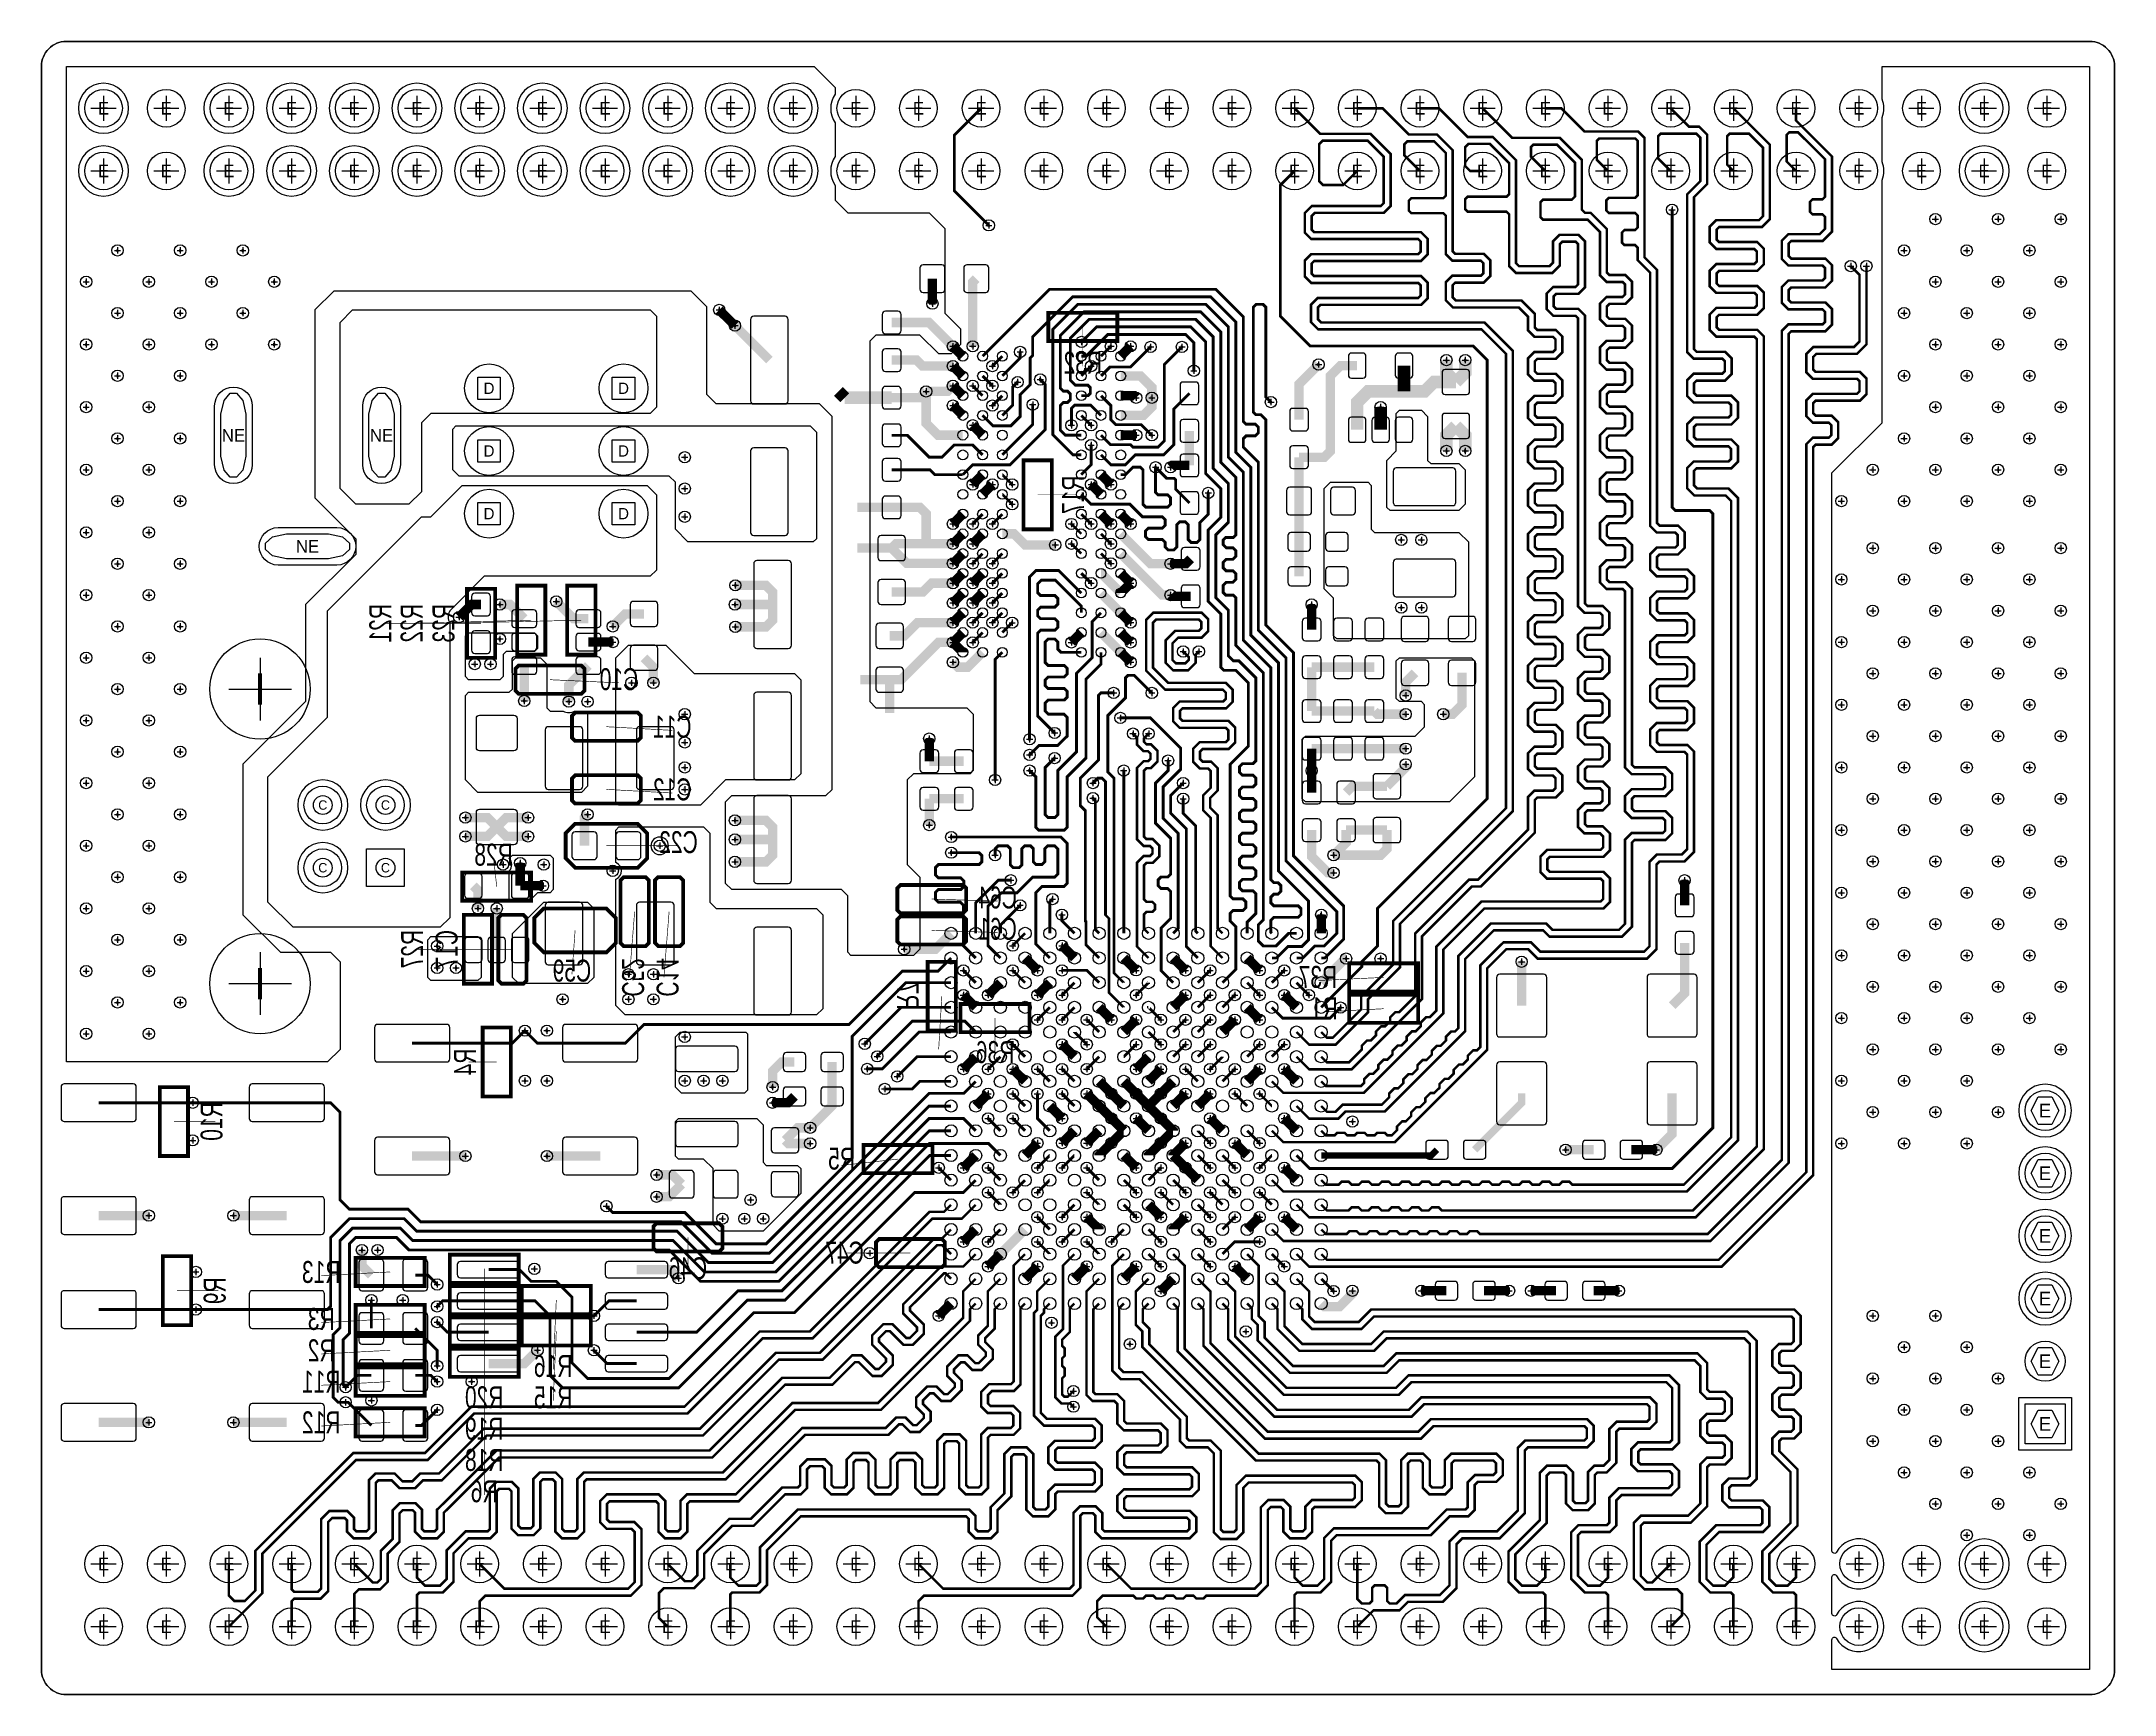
# Model space of a CAD drawing. Extents: x 9975 to 15325, y 4646 to 10805.
# Drawn here: x 10079 to 13386, y 4646 to 7283 of the extents above; entities that cross this region are included whole.
import ezdxf
from ezdxf.enums import TextEntityAlignment as Align

# ---------------------------------------------------------------- set-up
doc = ezdxf.new("R2010")
doc.units = 0
doc.layers.add('LX16-DDR', color=9, linetype='CONTINUOUS')

# ---------------------------------------------------------------- blocks, each defined once
blk = doc.blocks.new('FIGURE_CROSS')
for points in [[(0, 0.5), (0, -0.5)], [(-0.5, 0), (0.5, 0)]]:
    blk.add_lwpolyline(points)
blk = doc.blocks.new('FIGURE_SQUARE')
blk.add_lwpolyline([(-0.5, -0.5), (-0.5, 0.5), (0.5, 0.5), (0.5, -0.5)], close=True)
blk = doc.blocks.new('FIGURE_CIRCLE')
blk.add_circle((0, 0), 0.5)
blk = doc.blocks.new('FIGURE_OBLONG')
blk.add_lwpolyline([(-0.5, -0.125), (-0.5, 0.125), (-0.416, 0.375), (-0.25, 0.5), (0.25, 0.5), (0.416, 0.375), (0.5, 0.125), (0.5, -0.125), (0.416, -0.375), (0.25, -0.5), (-0.25, -0.5), (-0.416, -0.375)], close=True)
blk = doc.blocks.new('FIGURE_HEX')
blk.add_lwpolyline([(-0.5, 0), (-0.25, 0.5), (0.25, 0.5), (0.5, 0), (0.25, -0.5), (-0.25, -0.5)], close=True)

msp = doc.modelspace()

# ---------------------------------------------------------------- linework, layer by layer
at = {"layer": 'LX16-DDR'}
for points in [[(10118.09, 4645.66), (13346.43, 4645.66, 0.414214), (13385.8, 4685.03), (13385.8, 7244.08, 0.414214), (13346.43, 7283.45), (10118.09, 7283.45, 0.414214), (10078.72, 7244.08), (10078.72, 4685.03, 0.414214)], [(10078.72, 7244.08, -0.414214), (10118.09, 7283.45), (13346.43, 7283.45, -0.414214), (13385.8, 7244.08), (13385.8, 4685.03, -0.414214), (13346.43, 4645.66), (10118.09, 4645.66, -0.414214), (10078.72, 4685.03)], [(10078.72, 4685.03), (10078.72, 7244.08, -0.414214), (10118.09, 7283.45), (13346.43, 7283.45, -0.414214), (13385.8, 7244.08), (13385.8, 4685.03, -0.414214), (13346.43, 4645.66), (10118.09, 4645.66, -0.414214)], [(10118.73, 5655), (10118.73, 7243.44), (11311.56, 7243.44), (11345, 7210), (11345, 7199.88), (11344.65, 7199.37, 0.31213), (11345, 7153.84), (11345, 7099.88, 0.31637), (11345, 7053.84), (11345, 7030), (11365, 7010), (11495, 7010), (11520, 6985), (11520, 6850), (11545, 6825), (11545, 6800), (11530, 6785), (11510, 6785), (11480, 6815), (11410, 6815), (11400, 6805), (11400, 6230), (11410, 6220), (11555, 6220), (11565, 6210), (11565, 6120), (11560, 6115), (11470, 6115), (11460, 6105), (11460, 5970), (11480, 5950), (11480, 5835), (11470, 5825), (11370, 5825), (11365, 5830), (11365, 5920), (11355, 5930), (11180, 5930), (11170, 5940), (11170, 6070), (11180, 6080), (11330, 6080), (11340, 6090), (11340, 6685), (11320, 6705), (11155, 6705), (11140, 6720), (11140, 6860), (11115, 6885), (10545, 6885), (10515, 6855), (10515, 6555), (10580, 6490), (10580, 6465), (10500, 6385), (10500, 6230), (10400, 6130), (10400, 5890), (10460, 5830), (10540, 5830), (10555, 5815), (10555, 5675), (10535, 5655)], [(12935, 4685.67), (12935, 4733.13, -0.778442), (12942.52, 4735.03, 3.9599), (12942.52, 4773.03, -0.778442), (12935, 4774.93), (12935, 4833.13, -0.778442), (12942.52, 4835.03, 3.9599), (12942.52, 4873.03, -0.778442), (12935, 4874.93), (12935, 6595), (13015, 6675), (13015, 7062.26, 0.188927), (13015, 7091.46), (13015, 7162.26, 0.188927), (13015, 7191.46), (13015, 7243.44), (13345.79, 7243.44), (13345.79, 4685.67)], [(10217.76, 7176.86, 1), (10137.72, 7176.86, 1)], [(10417.76, 7176.86, 1), (10337.72, 7176.86, 1)], [(10517.76, 7176.86, 1), (10437.72, 7176.86, 1)], [(10617.76, 7176.86, 1), (10537.72, 7176.86, 1)], [(10717.76, 7176.86, 1), (10637.72, 7176.86, 1)], [(10817.76, 7176.86, 1), (10737.72, 7176.86, 1)], [(10917.76, 7176.86, 1), (10837.72, 7176.86, 1)], [(11017.76, 7176.86, 1), (10937.72, 7176.86, 1)], [(11117.76, 7176.86, 1), (11037.72, 7176.86, 1)], [(11217.76, 7176.86, 1), (11137.72, 7176.86, 1)], [(11317.76, 7176.86, 1), (11237.72, 7176.86, 1)], [(13217.76, 7176.86, 1), (13137.72, 7176.86, 1)], [(10217.76, 7076.86, 1), (10137.72, 7076.86, 1)], [(10417.76, 7076.86, 1), (10337.72, 7076.86, 1)], [(10517.76, 7076.86, 1), (10437.72, 7076.86, 1)], [(10617.76, 7076.86, 1), (10537.72, 7076.86, 1)], [(10717.76, 7076.86, 1), (10637.72, 7076.86, 1)], [(10817.76, 7076.86, 1), (10737.72, 7076.86, 1)], [(10917.76, 7076.86, 1), (10837.72, 7076.86, 1)], [(11017.76, 7076.86, 1), (10937.72, 7076.86, 1)], [(11117.76, 7076.86, 1), (11037.72, 7076.86, 1)], [(11217.76, 7076.86, 1), (11137.72, 7076.86, 1)], [(11317.76, 7076.86, 1), (11237.72, 7076.86, 1)], [(13217.76, 7076.86, 1), (13137.72, 7076.86, 1)], [(11515, 6927), (11485, 6927, 0.414214), (11480, 6922), (11480, 6888, 0.414214), (11485, 6883), (11515, 6883, 0.414214), (11520, 6888), (11520, 6922, 0.414214)], [(11585, 6927), (11555, 6927, 0.414214), (11550, 6922), (11550, 6888, 0.414214), (11555, 6883), (11585, 6883, 0.414214), (11590, 6888), (11590, 6922, 0.414214)], [(11450, 6822), (11450, 6848, 0.414214), (11445, 6853), (11425, 6853, 0.414214), (11420, 6848), (11420, 6822, 0.414214), (11425, 6817), (11445, 6817, 0.414214)], [(11270, 6710), (11270, 6840, 0.414214), (11265, 6845), (11215, 6845, 0.414214), (11210, 6840), (11210, 6710, 0.414214), (11215, 6705), (11265, 6705, 0.414214)], [(11450, 6762), (11450, 6788, 0.414214), (11445, 6793), (11425, 6793, 0.414214), (11420, 6788), (11420, 6762, 0.414214), (11425, 6757), (11445, 6757, 0.414214)], [(12168.6, 6746.18), (12186.6, 6746.18, 0.414214), (12191.6, 6751.18), (12191.6, 6781.18, 0.414214), (12186.6, 6786.18), (12168.6, 6786.18, 0.414214), (12163.6, 6781.18), (12163.6, 6751.18, 0.414214)], [(12243.4, 6746.18), (12261.4, 6746.18, 0.414214), (12266.4, 6751.18), (12266.4, 6781.18, 0.414214), (12261.4, 6786.18), (12243.4, 6786.18, 0.414214), (12238.4, 6781.18), (12238.4, 6751.18, 0.414214)], [(12313, 6755), (12313, 6725, 0.414214), (12318, 6720), (12352, 6720, 0.414214), (12357, 6725), (12357, 6755, 0.414214), (12352, 6760), (12318, 6760, 0.414214)], [(10415, 6702), (10415, 6608, -1), (10355, 6608), (10355, 6702, -1)], [(10651.22, 6702), (10651.22, 6608, -1), (10591.22, 6608), (10591.22, 6702, -1)], [(11420, 6728), (11420, 6702, 0.414214), (11425, 6697), (11445, 6697, 0.414214), (11450, 6702), (11450, 6728, 0.414214), (11445, 6733), (11425, 6733, 0.414214)], [(11895, 6735), (11895, 6709, 0.414214), (11900, 6704), (11920, 6704, 0.414214), (11925, 6709), (11925, 6735, 0.414214), (11920, 6740), (11900, 6740, 0.414214)], [(12070, 6693), (12070, 6667, 0.414214), (12075, 6662), (12095, 6662, 0.414214), (12100, 6667), (12100, 6693, 0.414214), (12095, 6698), (12075, 6698, 0.414214)], [(12168.6, 6643.82), (12186.6, 6643.82, 0.414214), (12191.6, 6648.82), (12191.6, 6678.82, 0.414214), (12186.6, 6683.82), (12168.6, 6683.82, 0.414214), (12163.6, 6678.82), (12163.6, 6648.82, 0.414214)], [(12206, 6643.82), (12224, 6643.82, 0.414214), (12229, 6648.82), (12229, 6678.82, 0.414214), (12224, 6683.82), (12206, 6683.82, 0.414214), (12201, 6678.82), (12201, 6648.82, 0.414214)], [(12230, 6535), (12225, 6540), (12225, 6615), (12240, 6630), (12240, 6690), (12245, 6695), (12280, 6695), (12290, 6685), (12290, 6615), (12295, 6610), (12319.26, 6610, 0.018494), (12320.74, 6610), (12340, 6610), (12350, 6600), (12350, 6545), (12340, 6535)], [(12243.4, 6643.82), (12261.4, 6643.82, 0.414214), (12266.4, 6648.82), (12266.4, 6678.82, 0.414214), (12261.4, 6683.82), (12243.4, 6683.82, 0.414214), (12238.4, 6678.82), (12238.4, 6648.82, 0.414214)], [(12313, 6685), (12313, 6655, 0.414214), (12318, 6650), (12352, 6650, 0.414214), (12357, 6655), (12357, 6685, 0.414214), (12352, 6690), (12318, 6690, 0.414214)], [(11420, 6668), (11420, 6642, 0.414214), (11425, 6637), (11445, 6637, 0.414214), (11450, 6642), (11450, 6668, 0.414214), (11445, 6673), (11425, 6673, 0.414214)], [(11895, 6675), (11895, 6649, 0.414214), (11900, 6644), (11920, 6644, 0.414214), (11925, 6649), (11925, 6675, 0.414214), (11920, 6680), (11900, 6680, 0.414214)], [(11270, 6500), (11270, 6630, 0.414214), (11265, 6635), (11215, 6635, 0.414214), (11210, 6630), (11210, 6500, 0.414214), (11215, 6495), (11265, 6495, 0.414214)], [(11420, 6613), (11420, 6587, 0.414214), (11425, 6582), (11445, 6582, 0.414214), (11450, 6587), (11450, 6613, 0.414214), (11445, 6618), (11425, 6618, 0.414214)], [(11925, 6594), (11925, 6620, 0.414214), (11920, 6625), (11900, 6625, 0.414214), (11895, 6620), (11895, 6594, 0.414214), (11900, 6589), (11920, 6589, 0.414214)], [(12070, 6633), (12070, 6607, 0.414214), (12075, 6602), (12095, 6602, 0.414214), (12100, 6607), (12100, 6633, 0.414214), (12095, 6638), (12075, 6638, 0.414214)], [(12235, 6597.83), (12235, 6547.83, 0.414214), (12240, 6542.83), (12330, 6542.83, 0.414214), (12335, 6547.83), (12335, 6597.83, 0.414214), (12330, 6602.83), (12240, 6602.83, 0.414214)], [(10480, 5870), (10440, 5910), (10440, 6110), (10535, 6205), (10535, 6375), (10685, 6525), (10700, 6525), (10750, 6575), (11045, 6575), (11060, 6560), (11060, 6440), (11050, 6430), (10785, 6430), (10730, 6375), (10730, 6374.06), (10729.74, 6373.6, 0.270195), (10730, 6355.96), (10730, 5885), (10715, 5870)], [(11420, 6553), (11420, 6527, 0.414214), (11425, 6522), (11445, 6522, 0.414214), (11450, 6527), (11450, 6553, 0.414214), (11445, 6558), (11425, 6558, 0.414214)], [(11925, 6534), (11925, 6560, 0.414214), (11920, 6565), (11900, 6565, 0.414214), (11895, 6560), (11895, 6534, 0.414214), (11900, 6529), (11920, 6529, 0.414214)], [(12100, 6572), (12070, 6572, 0.414214), (12065, 6567), (12065, 6533, 0.414214), (12070, 6528), (12100, 6528, 0.414214), (12105, 6533), (12105, 6567, 0.414214)], [(12170, 6572), (12140, 6572, 0.414214), (12135, 6567), (12135, 6533, 0.414214), (12140, 6528), (12170, 6528, 0.414214), (12175, 6533), (12175, 6567, 0.414214)], [(10456.11, 6507.83), (10550.11, 6507.83, -1), (10550.11, 6447.83), (10456.11, 6447.83, -1)], [(11457, 6460), (11457, 6490, 0.414214), (11452, 6495), (11418, 6495, 0.414214), (11413, 6490), (11413, 6460, 0.414214), (11418, 6455), (11452, 6455, 0.414214)], [(12098, 6500), (12072, 6500, 0.414214), (12067, 6495), (12067, 6475, 0.414214), (12072, 6470), (12098, 6470, 0.414214), (12103, 6475), (12103, 6495, 0.414214)], [(12158, 6500), (12132, 6500, 0.414214), (12127, 6495), (12127, 6475, 0.414214), (12132, 6470), (12158, 6470, 0.414214), (12163, 6475), (12163, 6495, 0.414214)], [(11275, 6320), (11275, 6450, 0.414214), (11270, 6455), (11220, 6455, 0.414214), (11215, 6450), (11215, 6320, 0.414214), (11220, 6315), (11270, 6315, 0.414214)], [(11927, 6445), (11927, 6471, 0.414214), (11922, 6476), (11902, 6476, 0.414214), (11897, 6471), (11897, 6445, 0.414214), (11902, 6440), (11922, 6440, 0.414214)], [(12235, 6452.17), (12235, 6402.17, 0.414214), (12240, 6397.17), (12330, 6397.17, 0.414214), (12335, 6402.17), (12335, 6452.17, 0.414214), (12330, 6457.17), (12240, 6457.17, 0.414214)], [(11457, 6390), (11457, 6420, 0.414214), (11452, 6425), (11418, 6425, 0.414214), (11413, 6420), (11413, 6390, 0.414214), (11418, 6385), (11452, 6385, 0.414214)], [(11927, 6385), (11927, 6411, 0.414214), (11922, 6416), (11902, 6416, 0.414214), (11897, 6411), (11897, 6385, 0.414214), (11902, 6380), (11922, 6380, 0.414214)], [(12072, 6415), (12098, 6415, 0.414214), (12103, 6420), (12103, 6440, 0.414214), (12098, 6445), (12072, 6445, 0.414214), (12067, 6440), (12067, 6420, 0.414214)], [(12132, 6415), (12158, 6415, 0.414214), (12163, 6420), (12163, 6440, 0.414214), (12158, 6445), (12132, 6445, 0.414214), (12127, 6440), (12127, 6420, 0.414214)], [(10795, 6372), (10795, 6398, 0.414214), (10790, 6403), (10770, 6403, 0.414214), (10765, 6398), (10765, 6372, 0.414214), (10770, 6367), (10790, 6367, 0.414214)], [(11062, 6355), (11062, 6385, 0.414214), (11057, 6390), (11023, 6390, 0.414214), (11018, 6385), (11018, 6355, 0.414214), (11023, 6350), (11057, 6350, 0.414214)], [(10868.82, 6353.4), (10868.82, 6371.4, 0.414214), (10863.82, 6376.4), (10833.82, 6376.4, 0.414214), (10828.82, 6371.4), (10828.82, 6353.4, 0.414214), (10833.82, 6348.4), (10863.82, 6348.4, 0.414214)], [(10971.18, 6353.4), (10971.18, 6371.4, 0.414214), (10966.18, 6376.4), (10936.18, 6376.4, 0.414214), (10931.18, 6371.4), (10931.18, 6353.4, 0.414214), (10936.18, 6348.4), (10966.18, 6348.4, 0.414214)], [(11410, 6350), (11410, 6320, 0.414214), (11415, 6315), (11449, 6315, 0.414214), (11454, 6320), (11454, 6350, 0.414214), (11449, 6355), (11415, 6355, 0.414214)], [(12120, 6332), (12120, 6358, 0.414214), (12115, 6363), (12095, 6363, 0.414214), (12090, 6358), (12090, 6332, 0.414214), (12095, 6327), (12115, 6327, 0.414214)], [(12140, 6358), (12140, 6332, 0.414214), (12145, 6327), (12165, 6327, 0.414214), (12170, 6332), (12170, 6358, 0.414214), (12165, 6363), (12145, 6363, 0.414214)], [(12190, 6358), (12190, 6332, 0.414214), (12195, 6327), (12215, 6327, 0.414214), (12220, 6332), (12220, 6358, 0.414214), (12215, 6363), (12195, 6363, 0.414214)], [(12248, 6361), (12248, 6331, 0.414214), (12253, 6326), (12287, 6326, 0.414214), (12292, 6331), (12292, 6361, 0.414214), (12287, 6366), (12253, 6366, 0.414214)], [(12323, 6361), (12323, 6331, 0.414214), (12328, 6326), (12362, 6326, 0.414214), (12367, 6331), (12367, 6361, 0.414214), (12362, 6366), (12328, 6366, 0.414214)], [(10795, 6312), (10795, 6338, 0.414214), (10790, 6343), (10770, 6343, 0.414214), (10765, 6338), (10765, 6312, 0.414214), (10770, 6307), (10790, 6307, 0.414214)], [(10868.82, 6316), (10868.82, 6334, 0.414214), (10863.82, 6339), (10833.82, 6339, 0.414214), (10828.82, 6334), (10828.82, 6316, 0.414214), (10833.82, 6311), (10863.82, 6311, 0.414214)], [(10971.18, 6316), (10971.18, 6334, 0.414214), (10966.18, 6339), (10936.18, 6339, 0.414214), (10931.18, 6334), (10931.18, 6316, 0.414214), (10936.18, 6311), (10966.18, 6311, 0.414214)], [(11062, 6285), (11062, 6315, 0.414214), (11057, 6320), (11023, 6320, 0.414214), (11018, 6315), (11018, 6285, 0.414214), (11023, 6280), (11057, 6280, 0.414214)], [(10775, 6085), (10755, 6105), (10755, 6240), (10760, 6245), (10825, 6245), (10830, 6250), (10830, 6295), (10834.98, 6299.98), (10869.15, 6299.98), (10869.16, 6300), (10875, 6300), (10885, 6290), (10885, 6220), (10890, 6215), (10910.96, 6215, 0.278039), (10929.04, 6215), (10945, 6215), (10950, 6210), (10950, 6095), (10940, 6085)], [(10868.82, 6278.6), (10868.82, 6296.6, 0.414214), (10863.82, 6301.6), (10833.82, 6301.6, 0.414214), (10828.82, 6296.6), (10828.82, 6278.6, 0.414214), (10833.82, 6273.6), (10863.82, 6273.6, 0.414214)], [(10971.18, 6278.6), (10971.18, 6296.6, 0.414214), (10966.18, 6301.6), (10936.18, 6301.6, 0.414214), (10931.18, 6296.6), (10931.18, 6278.6, 0.414214), (10936.18, 6273.6), (10966.18, 6273.6, 0.414214)], [(11410, 6280), (11410, 6250, 0.414214), (11415, 6245), (11449, 6245, 0.414214), (11454, 6250), (11454, 6280, 0.414214), (11449, 6285), (11415, 6285, 0.414214)], [(12120, 6272), (12120, 6298, 0.414214), (12115, 6303), (12095, 6303, 0.414214), (12090, 6298), (12090, 6272, 0.414214), (12095, 6267), (12115, 6267, 0.414214)], [(12140, 6298), (12140, 6272, 0.414214), (12145, 6267), (12165, 6267, 0.414214), (12170, 6272), (12170, 6298, 0.414214), (12165, 6303), (12145, 6303, 0.414214)], [(12190, 6298), (12190, 6272, 0.414214), (12195, 6267), (12215, 6267, 0.414214), (12220, 6272), (12220, 6298, 0.414214), (12215, 6303), (12195, 6303, 0.414214)], [(12248, 6291), (12248, 6261, 0.414214), (12253, 6256), (12287, 6256, 0.414214), (12292, 6261), (12292, 6291, 0.414214), (12287, 6296), (12253, 6296, 0.414214)], [(12323, 6291), (12323, 6261, 0.414214), (12328, 6256), (12362, 6256, 0.414214), (12367, 6261), (12367, 6291, 0.414214), (12362, 6296), (12328, 6296, 0.414214)], [(11275, 6110), (11275, 6240, 0.414214), (11270, 6245), (11220, 6245, 0.414214), (11215, 6240), (11215, 6110, 0.414214), (11220, 6105), (11270, 6105, 0.414214)], [(12090, 6228), (12090, 6202, 0.414214), (12095, 6197), (12115, 6197, 0.414214), (12120, 6202), (12120, 6228, 0.414214), (12115, 6233), (12095, 6233, 0.414214)], [(12170, 6202), (12170, 6228, 0.414214), (12165, 6233), (12145, 6233, 0.414214), (12140, 6228), (12140, 6202, 0.414214), (12145, 6197), (12165, 6197, 0.414214)], [(12220, 6202), (12220, 6228, 0.414214), (12215, 6233), (12195, 6233, 0.414214), (12190, 6228), (12190, 6202, 0.414214), (12195, 6197), (12215, 6197, 0.414214)], [(10832.5, 6151.5), (10777.5, 6151.5, -0.414214), (10772.5, 6156.5), (10772.5, 6203.5, -0.414214), (10777.5, 6208.5), (10832.5, 6208.5, -0.414214), (10837.5, 6203.5), (10837.5, 6156.5, -0.414214)], [(10887.17, 6090), (10937.17, 6090, 0.414214), (10942.17, 6095), (10942.17, 6185, 0.414214), (10937.17, 6190), (10887.17, 6190, 0.414214), (10882.17, 6185), (10882.17, 6095, 0.414214)], [(11032.83, 6090), (11082.83, 6090, 0.414214), (11087.83, 6095), (11087.83, 6185, 0.414214), (11082.83, 6190), (11032.83, 6190, 0.414214), (11027.83, 6185), (11027.83, 6095, 0.414214)], [(11510, 6122), (11510, 6148, 0.414214), (11505, 6153), (11485, 6153, 0.414214), (11480, 6148), (11480, 6122, 0.414214), (11485, 6117), (11505, 6117, 0.414214)], [(11565, 6122), (11565, 6148, 0.414214), (11560, 6153), (11540, 6153, 0.414214), (11535, 6148), (11535, 6122, 0.414214), (11540, 6117), (11560, 6117, 0.414214)], [(12090, 6168), (12090, 6142, 0.414214), (12095, 6137), (12115, 6137, 0.414214), (12120, 6142), (12120, 6168, 0.414214), (12115, 6173), (12095, 6173, 0.414214)], [(12170, 6142), (12170, 6168, 0.414214), (12165, 6173), (12145, 6173, 0.414214), (12140, 6168), (12140, 6142, 0.414214), (12145, 6137), (12165, 6137, 0.414214)], [(12220, 6142), (12220, 6168, 0.414214), (12215, 6173), (12195, 6173, 0.414214), (12190, 6168), (12190, 6142, 0.414214), (12195, 6137), (12215, 6137, 0.414214)], [(10567.52, 6065, 1), (10487.48, 6065, 1)], [(10667.52, 6065, 1), (10587.48, 6065, 1)], [(11510, 6062), (11510, 6088, 0.414214), (11505, 6093), (11485, 6093, 0.414214), (11480, 6088), (11480, 6062, 0.414214), (11485, 6057), (11505, 6057, 0.414214)], [(11565, 6062), (11565, 6088, 0.414214), (11560, 6093), (11540, 6093, 0.414214), (11535, 6088), (11535, 6062, 0.414214), (11540, 6057), (11560, 6057, 0.414214)], [(12120, 6072), (12120, 6098, 0.414214), (12115, 6103), (12095, 6103, 0.414214), (12090, 6098), (12090, 6072, 0.414214), (12095, 6067), (12115, 6067, 0.414214)], [(12175, 6072), (12175, 6098, 0.414214), (12170, 6103), (12150, 6103, 0.414214), (12145, 6098), (12145, 6072, 0.414214), (12150, 6067), (12170, 6067, 0.414214)], [(12247, 6080), (12247, 6110, 0.414214), (12242, 6115), (12208, 6115, 0.414214), (12203, 6110), (12203, 6080, 0.414214), (12208, 6075), (12242, 6075, 0.414214)], [(10832.5, 6001.5), (10777.5, 6001.5, -0.414214), (10772.5, 6006.5), (10772.5, 6053.5, -0.414214), (10777.5, 6058.5), (10832.5, 6058.5, -0.414214), (10837.5, 6053.5), (10837.5, 6006.5, -0.414214)], [(11275, 5945), (11275, 6075, 0.414214), (11270, 6080), (11220, 6080, 0.414214), (11215, 6075), (11215, 5945, 0.414214), (11220, 5940), (11270, 5940, 0.414214)], [(10960, 6022), (10930, 6022, 0.414214), (10925, 6017), (10925, 5983, 0.414214), (10930, 5978), (10960, 5978, 0.414214), (10965, 5983), (10965, 6017, 0.414214)], [(11010, 5730), (10995, 5745), (10995, 5946.84), (10996.13, 5947.39, 0.625775), (10996.13, 5972.61), (10995, 5973.16), (10995, 6025), (11000, 6030), (11135, 6030), (11145, 6020), (11145, 5910), (11155, 5900), (11315, 5900), (11325, 5890), (11325, 5740), (11315, 5730)], [(11030, 6022), (11000, 6022, 0.414214), (10995, 6017), (10995, 5983, 0.414214), (11000, 5978), (11030, 5978, 0.414214), (11035, 5983), (11035, 6017, 0.414214)], [(12120, 6012), (12120, 6038, 0.414214), (12115, 6043), (12095, 6043, 0.414214), (12090, 6038), (12090, 6012, 0.414214), (12095, 6007), (12115, 6007, 0.414214)], [(12175, 6012), (12175, 6038, 0.414214), (12170, 6043), (12150, 6043, 0.414214), (12145, 6038), (12145, 6012, 0.414214), (12150, 6007), (12170, 6007, 0.414214)], [(12247, 6010), (12247, 6040, 0.414214), (12242, 6045), (12208, 6045, 0.414214), (12203, 6040), (12203, 6010, 0.414214), (12208, 6005), (12242, 6005, 0.414214)], [(10567.52, 5965, 1), (10487.48, 5965, 1)], [(11079.02, 6000, 1), (11050.98, 6000, 1)], [(10758.6, 5916.18), (10776.6, 5916.18, 0.414214), (10781.6, 5921.18), (10781.6, 5951.18, 0.414214), (10776.6, 5956.18), (10758.6, 5956.18, 0.414214), (10753.6, 5951.18), (10753.6, 5921.18, 0.414214)], [(10830, 5910), (10825, 5915), (10825, 5960.17, 0.409201), (10825, 5979.83), (10825, 5980), (10830, 5985), (10890, 5985), (10895, 5980), (10895, 5930), (10890, 5925), (10870, 5925), (10855, 5910)], [(10833.4, 5916.18), (10851.4, 5916.18, 0.414214), (10856.4, 5921.18), (10856.4, 5951.18, 0.414214), (10851.4, 5956.18), (10833.4, 5956.18, 0.414214), (10828.4, 5951.18), (10828.4, 5921.18, 0.414214)], [(12715, 5892), (12715, 5918, 0.414214), (12710, 5923), (12690, 5923, 0.414214), (12685, 5918), (12685, 5892, 0.414214), (12690, 5887), (12710, 5887, 0.414214)], [(10887.17, 5810), (10937.17, 5810, 0.414214), (10942.17, 5815), (10942.17, 5905, 0.414214), (10937.17, 5910), (10887.17, 5910, 0.414214), (10882.17, 5905), (10882.17, 5815, 0.414214)], [(11032.83, 5810), (11082.83, 5810, 0.414214), (11087.83, 5815), (11087.83, 5905, 0.414214), (11082.83, 5910), (11032.83, 5910, 0.414214), (11027.83, 5905), (11027.83, 5815, 0.414214)], [(10758.6, 5813.82), (10776.6, 5813.82, 0.414214), (10781.6, 5818.82), (10781.6, 5848.82, 0.414214), (10776.6, 5853.82), (10758.6, 5853.82, 0.414214), (10753.6, 5848.82), (10753.6, 5818.82, 0.414214)], [(10796, 5813.82), (10814, 5813.82, 0.414214), (10819, 5818.82), (10819, 5848.82, 0.414214), (10814, 5853.82), (10796, 5853.82, 0.414214), (10791, 5848.82), (10791, 5818.82, 0.414214)], [(10833.4, 5813.82), (10851.4, 5813.82, 0.414214), (10856.4, 5818.82), (10856.4, 5848.82, 0.414214), (10851.4, 5853.82), (10833.4, 5853.82, 0.414214), (10828.4, 5848.82), (10828.4, 5818.82, 0.414214)], [(11275, 5735), (11275, 5865, 0.414214), (11270, 5870), (11220, 5870, 0.414214), (11215, 5865), (11215, 5735, 0.414214), (11220, 5730), (11270, 5730, 0.414214)], [(12715, 5832), (12715, 5858, 0.414214), (12710, 5863), (12690, 5863, 0.414214), (12685, 5858), (12685, 5832, 0.414214), (12690, 5827), (12710, 5827, 0.414214)], [(12475, 5795), (12405, 5795, 0.414214), (12400, 5790), (12400, 5700, 0.414214), (12405, 5695), (12475, 5695, 0.414214), (12480, 5700), (12480, 5790, 0.414214)], [(12715, 5795), (12645, 5795, 0.414214), (12640, 5790), (12640, 5700, 0.414214), (12645, 5695), (12715, 5695, 0.414214), (12720, 5700), (12720, 5790, 0.414214)], [(10610, 5710), (10610, 5660, 0.414214), (10615, 5655), (10725, 5655, 0.414214), (10730, 5660), (10730, 5710, 0.414214), (10725, 5715), (10615, 5715, 0.414214)], [(10910, 5710), (10910, 5660, 0.414214), (10915, 5655), (11025, 5655, 0.414214), (11030, 5660), (11030, 5710, 0.414214), (11025, 5715), (10915, 5715, 0.414214)], [(11090, 5675), (11090, 5645, 0.414214), (11095, 5640), (11185, 5640, 0.414214), (11190, 5645), (11190, 5675, 0.414214), (11185, 5680), (11095, 5680, 0.414214)], [(11267, 5640), (11293, 5640, 0.414214), (11298, 5645), (11298, 5665, 0.414214), (11293, 5670), (11267, 5670, 0.414214), (11262, 5665), (11262, 5645, 0.414214)], [(11327, 5640), (11353, 5640, 0.414214), (11358, 5645), (11358, 5665, 0.414214), (11353, 5670), (11327, 5670, 0.414214), (11322, 5665), (11322, 5645, 0.414214)], [(12475, 5655), (12405, 5655, 0.414214), (12400, 5650), (12400, 5560, 0.414214), (12405, 5555), (12475, 5555, 0.414214), (12480, 5560), (12480, 5650, 0.414214)], [(12715, 5655), (12645, 5655, 0.414214), (12640, 5650), (12640, 5560, 0.414214), (12645, 5555), (12715, 5555, 0.414214), (12720, 5560), (12720, 5650, 0.414214)], [(10110, 5615), (10110, 5565, 0.414214), (10115, 5560), (10225, 5560, 0.414214), (10230, 5565), (10230, 5615, 0.414214), (10225, 5620), (10115, 5620, 0.414214)], [(10410, 5615), (10410, 5565, 0.414214), (10415, 5560), (10525, 5560, 0.414214), (10530, 5565), (10530, 5615, 0.414214), (10525, 5620), (10415, 5620, 0.414214)], [(11267, 5585), (11293, 5585, 0.414214), (11298, 5590), (11298, 5610, 0.414214), (11293, 5615), (11267, 5615, 0.414214), (11262, 5610), (11262, 5590, 0.414214)], [(11327, 5585), (11353, 5585, 0.414214), (11358, 5590), (11358, 5610, 0.414214), (11353, 5615), (11327, 5615, 0.414214), (11322, 5610), (11322, 5590, 0.414214)], [(13317.02, 5577.5, 1), (13232.98, 5577.5, 1)], [(11090, 5555), (11090, 5525, 0.414214), (11095, 5520), (11185, 5520, 0.414214), (11190, 5525), (11190, 5555, 0.414214), (11185, 5560), (11095, 5560, 0.414214)], [(10610, 5530), (10610, 5480, 0.414214), (10615, 5475), (10725, 5475, 0.414214), (10730, 5480), (10730, 5530, 0.414214), (10725, 5535), (10615, 5535, 0.414214)], [(10910, 5530), (10910, 5480, 0.414214), (10915, 5475), (11025, 5475, 0.414214), (11030, 5480), (11030, 5530, 0.414214), (11025, 5535), (10915, 5535, 0.414214)], [(11287, 5515), (11287, 5545, 0.414214), (11282, 5550), (11248, 5550, 0.414214), (11243, 5545), (11243, 5515, 0.414214), (11248, 5510), (11282, 5510, 0.414214)], [(12292, 5500), (12318, 5500, 0.414214), (12323, 5505), (12323, 5525, 0.414214), (12318, 5530), (12292, 5530, 0.414214), (12287, 5525), (12287, 5505, 0.414214)], [(12352, 5500), (12378, 5500, 0.414214), (12383, 5505), (12383, 5525, 0.414214), (12378, 5530), (12352, 5530, 0.414214), (12347, 5525), (12347, 5505, 0.414214)], [(12568, 5530), (12542, 5530, 0.414214), (12537, 5525), (12537, 5505, 0.414214), (12542, 5500), (12568, 5500, 0.414214), (12573, 5505), (12573, 5525, 0.414214)], [(12628, 5530), (12602, 5530, 0.414214), (12597, 5525), (12597, 5505, 0.414214), (12602, 5500), (12628, 5500, 0.414214), (12633, 5505), (12633, 5525, 0.414214)], [(13317.02, 5477.5, 1), (13232.98, 5477.5, 1)], [(11115, 5482), (11085, 5482, 0.414214), (11080, 5477), (11080, 5443, 0.414214), (11085, 5438), (11115, 5438, 0.414214), (11120, 5443), (11120, 5477, 0.414214)], [(11185, 5482), (11155, 5482, 0.414214), (11150, 5477), (11150, 5443, 0.414214), (11155, 5438), (11185, 5438, 0.414214), (11190, 5443), (11190, 5477, 0.414214)], [(11287, 5445), (11287, 5475, 0.414214), (11282, 5480), (11248, 5480, 0.414214), (11243, 5475), (11243, 5445, 0.414214), (11248, 5440), (11282, 5440, 0.414214)], [(10110, 5435), (10110, 5385, 0.414214), (10115, 5380), (10225, 5380, 0.414214), (10230, 5385), (10230, 5435, 0.414214), (10225, 5440), (10115, 5440, 0.414214)], [(10410, 5435), (10410, 5385, 0.414214), (10415, 5380), (10525, 5380, 0.414214), (10530, 5385), (10530, 5435, 0.414214), (10525, 5440), (10415, 5440, 0.414214)], [(13317.02, 5377.5, 1), (13232.98, 5377.5, 1)], [(10620, 5340), (10590, 5340, 0.414214), (10585, 5335), (10585, 5295, 0.414214), (10590, 5290), (10620, 5290, 0.414214), (10625, 5295), (10625, 5335, 0.414214)], [(10690, 5340), (10660, 5340, 0.414214), (10655, 5335), (10655, 5295, 0.414214), (10660, 5290), (10690, 5290, 0.414214), (10695, 5295), (10695, 5335, 0.414214)], [(10837, 5336.75), (10747, 5336.75, 0.414214), (10742, 5331.75), (10742, 5315.75, 0.414214), (10747, 5310.75), (10837, 5310.75, 0.414214), (10842, 5315.75), (10842, 5331.75, 0.414214)], [(11073, 5336.75), (10983, 5336.75, 0.414214), (10978, 5331.75), (10978, 5315.75, 0.414214), (10983, 5310.75), (11073, 5310.75, 0.414214), (11078, 5315.75), (11078, 5331.75, 0.414214)], [(12307, 5275), (12333, 5275, 0.414214), (12338, 5280), (12338, 5300, 0.414214), (12333, 5305), (12307, 5305, 0.414214), (12302, 5300), (12302, 5280, 0.414214)], [(12367, 5275), (12393, 5275, 0.414214), (12398, 5280), (12398, 5300, 0.414214), (12393, 5305), (12367, 5305, 0.414214), (12362, 5300), (12362, 5280, 0.414214)], [(12482, 5275), (12508, 5275, 0.414214), (12513, 5280), (12513, 5300, 0.414214), (12508, 5305), (12482, 5305, 0.414214), (12477, 5300), (12477, 5280, 0.414214)], [(12542, 5275), (12568, 5275, 0.414214), (12573, 5280), (12573, 5300, 0.414214), (12568, 5305), (12542, 5305, 0.414214), (12537, 5300), (12537, 5280, 0.414214)], [(13317.02, 5277.5, 1), (13232.98, 5277.5, 1)], [(10110, 5285), (10110, 5235, 0.414214), (10115, 5230), (10225, 5230, 0.414214), (10230, 5235), (10230, 5285, 0.414214), (10225, 5290), (10115, 5290, 0.414214)], [(10410, 5285), (10410, 5235, 0.414214), (10415, 5230), (10525, 5230, 0.414214), (10530, 5235), (10530, 5285, 0.414214), (10525, 5290), (10415, 5290, 0.414214)], [(10837, 5286.75), (10747, 5286.75, 0.414214), (10742, 5281.75), (10742, 5265.75, 0.414214), (10747, 5260.75), (10837, 5260.75, 0.414214), (10842, 5265.75), (10842, 5281.75, 0.414214)], [(11073, 5286.75), (10983, 5286.75, 0.414214), (10978, 5281.75), (10978, 5265.75, 0.414214), (10983, 5260.75), (11073, 5260.75, 0.414214), (11078, 5265.75), (11078, 5281.75, 0.414214)], [(10620, 5255), (10590, 5255, 0.414214), (10585, 5250), (10585, 5210, 0.414214), (10590, 5205), (10620, 5205, 0.414214), (10625, 5210), (10625, 5250, 0.414214)], [(10690, 5255), (10660, 5255, 0.414214), (10655, 5250), (10655, 5210, 0.414214), (10660, 5205), (10690, 5205, 0.414214), (10695, 5210), (10695, 5250, 0.414214)], [(10837, 5236.75), (10747, 5236.75, 0.414214), (10742, 5231.75), (10742, 5215.75, 0.414214), (10747, 5210.75), (10837, 5210.75, 0.414214), (10842, 5215.75), (10842, 5231.75, 0.414214)], [(11073, 5236.75), (10983, 5236.75, 0.414214), (10978, 5231.75), (10978, 5215.75, 0.414214), (10983, 5210.75), (11073, 5210.75, 0.414214), (11078, 5215.75), (11078, 5231.75, 0.414214)], [(10620, 5180), (10590, 5180, 0.414214), (10585, 5175), (10585, 5135, 0.414214), (10590, 5130), (10620, 5130, 0.414214), (10625, 5135), (10625, 5175, 0.414214)], [(10690, 5180), (10660, 5180, 0.414214), (10655, 5175), (10655, 5135, 0.414214), (10660, 5130), (10690, 5130, 0.414214), (10695, 5135), (10695, 5175, 0.414214)], [(10837, 5186.75), (10747, 5186.75, 0.414214), (10742, 5181.75), (10742, 5165.75, 0.414214), (10747, 5160.75), (10837, 5160.75, 0.414214), (10842, 5165.75), (10842, 5181.75, 0.414214)], [(11073, 5186.75), (10983, 5186.75, 0.414214), (10978, 5181.75), (10978, 5165.75, 0.414214), (10983, 5160.75), (11073, 5160.75, 0.414214), (11078, 5165.75), (11078, 5181.75, 0.414214)], [(10110, 5105), (10110, 5055, 0.414214), (10115, 5050), (10225, 5050, 0.414214), (10230, 5055), (10230, 5105, 0.414214), (10225, 5110), (10115, 5110, 0.414214)], [(10410, 5105), (10410, 5055, 0.414214), (10415, 5050), (10525, 5050, 0.414214), (10530, 5055), (10530, 5105, 0.414214), (10525, 5110), (10415, 5110, 0.414214)], [(10620, 5100), (10590, 5100, 0.414214), (10585, 5095), (10585, 5055, 0.414214), (10590, 5050), (10620, 5050, 0.414214), (10625, 5055), (10625, 5095, 0.414214)], [(10690, 5100), (10660, 5100, 0.414214), (10655, 5095), (10655, 5055, 0.414214), (10660, 5050), (10690, 5050, 0.414214), (10695, 5055), (10695, 5095, 0.414214)], [(13217.76, 4854.03, 1), (13137.72, 4854.03, 1)], [(13217.76, 4754.03, 1), (13137.72, 4754.03, 1)]]:
    msp.add_lwpolyline(points, format="xyb", close=True, dxfattribs=at)
for points, const_width in [([(11590, 6990), (11535, 7045), (11535, 7134.12), (11577.74, 7176.86)], 4.6), ([(12041.54, 5387.83), (12059.87, 5369.5), (12741.32, 5369.5), (12866, 5494.18), (12866, 6816.95), (12870, 6820.95), (12924.56, 6820.95), (12935, 6831.39), (12935, 6856.51), (12924.56, 6866.95), (12870, 6866.95), (12866, 6870.95), (12866, 6886.95), (12870, 6890.95), (12924.56, 6890.95), (12935, 6901.39), (12935, 6926.51), (12924.56, 6936.95), (12870, 6936.95), (12866, 6940.95), (12866, 6961), (12870, 6965), (12920, 6965), (12935, 6980), (12935, 7100), (12877.74, 7157.26), (12877.74, 7176.86)], 4), ([(12041.54, 5545.31), (12059.87, 5526.98), (12237.54, 5526.98), (12385, 5674.44), (12385, 5804.44), (12415.56, 5835), (12450.44, 5835), (12465.44, 5820), (12640, 5820), (12655, 5835), (12655, 5970), (12660, 5975), (12700, 5975), (12715, 5990), (12715, 6150.42), (12704.56, 6160.86), (12660, 6160.86), (12656, 6164.86), (12656, 6180.86), (12660, 6184.86), (12704.56, 6184.86), (12715, 6195.3), (12715, 6220.42), (12704.56, 6230.86), (12660, 6230.86), (12656, 6234.86), (12656, 6250.86), (12660, 6254.86), (12704.56, 6254.86), (12715, 6265.3), (12715, 6290.42), (12704.56, 6300.86), (12660, 6300.86), (12656, 6304.86), (12656, 6320.86), (12660, 6324.86), (12704.56, 6324.86), (12715, 6335.3), (12715, 6360.42), (12704.56, 6370.86), (12660, 6370.86), (12656, 6374.86), (12656, 6390.86), (12660, 6394.86), (12704.56, 6394.86), (12715, 6405.3), (12715, 6430.42), (12704.56, 6440.86), (12660, 6440.86), (12656, 6444.86), (12656, 6460.86), (12660, 6464.86), (12689.56, 6464.86), (12700, 6475.3), (12700, 6500.42), (12689.56, 6510.86), (12660, 6510.86), (12656, 6514.86), (12656, 6919), (12636, 6939), (12636, 7129.56), (12625.92, 7139.64), (12540.36, 7139.64), (12503.14, 7176.86), (12477.74, 7176.86)], 4), ([(12041.54, 5624.06), (12059.87, 5605.73), (12188.29, 5605.73), (12315, 5732.44), (12315, 5834.44), (12380.56, 5900), (12570.56, 5900), (12581, 5910.44), (12581, 5947.99), (12570.56, 5958.43), (12485, 5958.43), (12481, 5962.43), (12481, 5978.43), (12485, 5982.43), (12570.56, 5982.43), (12581, 5992.87), (12581, 6019.56), (12569.56, 6031), (12544.56, 6031), (12541, 6034.56), (12541, 6052.62), (12545, 6056.62), (12569.56, 6056.62), (12580, 6067.06), (12580, 6092.18), (12569.56, 6102.62), (12545, 6102.62), (12541, 6106.62), (12541, 6122.62), (12545, 6126.62), (12569.56, 6126.62), (12580, 6137.06), (12580, 6162.18), (12569.56, 6172.62), (12545, 6172.62), (12541, 6176.62), (12541, 6192.62), (12545, 6196.62), (12569.56, 6196.62), (12580, 6207.06), (12580, 6232.18), (12569.56, 6242.62), (12545, 6242.62), (12541, 6246.62), (12541, 6262.62), (12545, 6266.62), (12569.56, 6266.62), (12580, 6277.06), (12580, 6302.18), (12569.56, 6312.62), (12545, 6312.62), (12541, 6316.62), (12541, 6332.62), (12545, 6336.62), (12569.56, 6336.62), (12580, 6347.06), (12580, 6372.18), (12569.56, 6382.62), (12545, 6382.62), (12541, 6386.62), (12541, 6846.29), (12530.56, 6856.73), (12495, 6856.73), (12491, 6860.73), (12491, 6876.73), (12495, 6880.73), (12530.56, 6880.73), (12541, 6891.17), (12541, 6964.56), (12530.56, 6975), (12500.44, 6975), (12490, 6964.56), (12490, 6930.56), (12484.44, 6925), (12435.56, 6925), (12431, 6929.56), (12431, 7094), (12394, 7131), (12354, 7131), (12308.14, 7176.86), (12277.74, 7176.86)], 4), ([(12041.54, 5466.57), (12059.87, 5448.24), (12703.24, 5448.24), (12785.13, 5530.13), (12785.13, 6554.87), (12770, 6570), (12720, 6570), (12715, 6575), (12715, 6598.28), (12719, 6602.28), (12774.56, 6602.28), (12785, 6612.72), (12785, 6637.84), (12774.56, 6648.28), (12719, 6648.28), (12715, 6652.28), (12715, 6668.28), (12719, 6672.28), (12774.56, 6672.28), (12785, 6682.72), (12785, 6707.84), (12774.56, 6718.28), (12719, 6718.28), (12715, 6722.28), (12715, 6738.28), (12719, 6742.28), (12764.56, 6742.28), (12775, 6752.72), (12775, 6777.84), (12764.56, 6788.28), (12719, 6788.28), (12715, 6792.28), (12715, 7035), (12736, 7056), (12736, 7134.56), (12723.2, 7147.36), (12707.24, 7147.36), (12677.74, 7176.86)], 4), ([(12077.74, 7176.86), (12118.6, 7136), (12199, 7136), (12231, 7104), (12231, 7021), (12220, 7010), (12110, 7010), (12105, 7005), (12105, 6983.09), (12109, 6979.09), (12279.56, 6979.09), (12290, 6968.65), (12290, 6943.53), (12279.56, 6933.09), (12109, 6933.09), (12105, 6929.09), (12105, 6913.09), (12109, 6909.09), (12279.56, 6909.09), (12290, 6898.65), (12290, 6873.53), (12279.56, 6863.09), (12119, 6863.09), (12115, 6859.09), (12115, 6840), (12120, 6835), (12380.56, 6835), (12426, 6789.56), (12426, 6055.44), (12246, 5875.44), (12246, 5806), (12195, 5755), (12195, 5734.44), (12143.27, 5682.71), (12101, 5682.71), (12080.91, 5702.8)], 4), ([(12777.74, 7176.86), (12836, 7118.6), (12836, 7000), (12823.35, 6987.35), (12755, 6987.35), (12751, 6983.35), (12751, 6967.35), (12755, 6963.35), (12815.82, 6963.35), (12826.26, 6952.91), (12826.26, 6927.79), (12815.82, 6917.35), (12755, 6917.35), (12751, 6913.35), (12751, 6897.35), (12755, 6893.35), (12815.82, 6893.35), (12826.26, 6882.91), (12826.26, 6857.79), (12815.82, 6847.35), (12755, 6847.35), (12751, 6843.35), (12751, 6827.35), (12755, 6823.35), (12815.82, 6823.35), (12826.26, 6812.91), (12826.26, 5515.7), (12717.67, 5407.11), (12101, 5407.11), (12080.91, 5427.2)], 4), ([(12080.91, 5584.69), (12101, 5564.6), (12147.6, 5564.6), (12159, 5576), (12221.56, 5576), (12350, 5704.44), (12350, 5819.44), (12395.56, 5865), (12474.44, 5865), (12484.44, 5855), (12600, 5855), (12616, 5871), (12616, 6005.28), (12620, 6009.28), (12669.56, 6009.28), (12680, 6019.72), (12680, 6044.84), (12669.56, 6055.28), (12620, 6055.28), (12616, 6059.28), (12616, 6075.28), (12620, 6079.28), (12669.56, 6079.28), (12680, 6089.72), (12680, 6114.84), (12669.56, 6125.28), (12620, 6125.28), (12616, 6129.28), (12616, 6410.29), (12605.56, 6420.73), (12580, 6420.73), (12576, 6424.73), (12576, 6440.73), (12580, 6444.73), (12605.56, 6444.73), (12616, 6455.17), (12616, 6480.29), (12605.56, 6490.73), (12580, 6490.73), (12576, 6494.73), (12576, 6510.73), (12580, 6514.73), (12605.56, 6514.73), (12616, 6525.17), (12616, 6550.29), (12605.56, 6560.73), (12580, 6560.73), (12576, 6564.73), (12576, 6580.73), (12580, 6584.73), (12605.56, 6584.73), (12616, 6595.17), (12616, 6620.29), (12605.56, 6630.73), (12580, 6630.73), (12576, 6634.73), (12576, 6650.73), (12580, 6654.73), (12605.56, 6654.73), (12616, 6665.17), (12616, 6690.29), (12605.56, 6700.73), (12580, 6700.73), (12576, 6704.73), (12576, 6720.73), (12580, 6724.73), (12605.56, 6724.73), (12616, 6735.17), (12616, 6760.29), (12605.56, 6770.73), (12580, 6770.73), (12576, 6774.73), (12576, 6790.73), (12580, 6794.73), (12605.56, 6794.73), (12616, 6805.17), (12616, 6830.29), (12605.56, 6840.73), (12580, 6840.73), (12576, 6844.73), (12576, 6860.73), (12580, 6864.73), (12605.56, 6864.73), (12616, 6875.17), (12616, 6900.29), (12605.56, 6910.73), (12580, 6910.73), (12576, 6914.73), (12576, 6984), (12550, 7010), (12541, 7010), (12536, 7015), (12536, 7094.56), (12500.92, 7129.64), (12424.96, 7129.64), (12377.74, 7176.86)], 4), ([(12080.91, 5663.43), (12101, 5643.34), (12168.9, 5643.34), (12281, 5755.44), (12281, 5855.44), (12360.56, 5935), (12375, 5935), (12461, 6021), (12461, 6073.05), (12465, 6077.05), (12494.56, 6077.05), (12505, 6087.49), (12505, 6112.61), (12494.56, 6123.05), (12465, 6123.05), (12461, 6127.05), (12461, 6143.05), (12465, 6147.05), (12494.56, 6147.05), (12505, 6157.49), (12505, 6182.61), (12494.56, 6193.05), (12465, 6193.05), (12461, 6197.05), (12461, 6213.05), (12465, 6217.05), (12494.56, 6217.05), (12505, 6227.49), (12505, 6252.61), (12494.56, 6263.05), (12465, 6263.05), (12461, 6267.05), (12461, 6283.05), (12465, 6287.05), (12494.56, 6287.05), (12505, 6297.49), (12505, 6322.61), (12494.56, 6333.05), (12465, 6333.05), (12461, 6337.05), (12461, 6353.05), (12465, 6357.05), (12494.56, 6357.05), (12505, 6367.49), (12505, 6392.61), (12494.56, 6403.05), (12465, 6403.05), (12461, 6407.05), (12461, 6423.05), (12465, 6427.05), (12494.56, 6427.05), (12505, 6437.49), (12505, 6462.61), (12494.56, 6473.05), (12465, 6473.05), (12461, 6477.05), (12461, 6493.05), (12465, 6497.05), (12494.56, 6497.05), (12505, 6507.49), (12505, 6532.61), (12494.56, 6543.05), (12465, 6543.05), (12461, 6547.05), (12461, 6563.05), (12465, 6567.05), (12494.56, 6567.05), (12505, 6577.49), (12505, 6602.61), (12494.56, 6613.05), (12465, 6613.05), (12461, 6617.05), (12461, 6633.05), (12465, 6637.05), (12494.56, 6637.05), (12505, 6647.49), (12505, 6672.61), (12494.56, 6683.05), (12465, 6683.05), (12461, 6687.05), (12461, 6703.05), (12465, 6707.05), (12494.56, 6707.05), (12505, 6717.49), (12505, 6742.61), (12494.56, 6753.05), (12465, 6753.05), (12461, 6757.05), (12461, 6773.05), (12465, 6777.05), (12494.56, 6777.05), (12505, 6787.49), (12505, 6812.61), (12494.56, 6823.05), (12465, 6823.05), (12461, 6827.05), (12461, 6849), (12440, 6870), (12335, 6870), (12330, 6875), (12330, 6894.59), (12334, 6898.59), (12379.56, 6898.59), (12390, 6909.03), (12390, 6934.15), (12379.56, 6944.59), (12334, 6944.59), (12330, 6948.59), (12330, 7110), (12305, 7135), (12260, 7135), (12218.14, 7176.86), (12177.74, 7176.86)], 4), ([(12177.74, 7076.86), (12155.24, 7054.36), (12123.14, 7054.36), (12116.95, 7060.55), (12116.95, 7119.45), (12122.5, 7125), (12194.44, 7125), (12220, 7099.44), (12220, 7025.56), (12215.44, 7021), (12105.44, 7021), (12094, 7009.56), (12094, 6978.53), (12104.44, 6968.09), (12275, 6968.09), (12279, 6964.09), (12279, 6948.09), (12275, 6944.09), (12104.44, 6944.09), (12094, 6933.65), (12094, 6908.53), (12104.44, 6898.09), (12275, 6898.09), (12279, 6894.09), (12279, 6878.09), (12275, 6874.09), (12114.44, 6874.09), (12104, 6863.65), (12104, 6835.44), (12115.44, 6824), (12376, 6824), (12415, 6785), (12415, 6060), (12235, 5880), (12235, 5810.56), (12184, 5759.56), (12184, 5739), (12138.71, 5693.71), (12129.37, 5693.71), (12120.28, 5702.8)], 4), ([(12120.28, 5387.83), (12127.61, 5380.5), (12160.93, 5380.5), (12165.43, 5385), (12176.93, 5385), (12181.43, 5380.5), (12192.93, 5380.5), (12197.43, 5385), (12208.93, 5385), (12213.43, 5380.5), (12224.93, 5380.5), (12229.43, 5385), (12240.93, 5385), (12245.43, 5380.5), (12256.93, 5380.5), (12261.43, 5385), (12272.93, 5385), (12277.43, 5380.5), (12288.93, 5380.5), (12293.43, 5385), (12304.93, 5385), (12309.43, 5380.5), (12320.93, 5380.5), (12325.43, 5385), (12336.93, 5385), (12341.43, 5380.5), (12352.93, 5380.5), (12357.43, 5385), (12368.93, 5385), (12373.43, 5380.5), (12736.76, 5380.5), (12855, 5498.74), (12855, 6821.51), (12865.44, 6831.95), (12920, 6831.95), (12924, 6835.95), (12924, 6851.95), (12920, 6855.95), (12865.44, 6855.95), (12855, 6866.39), (12855, 6891.51), (12865.44, 6901.95), (12920, 6901.95), (12924, 6905.95), (12924, 6921.95), (12920, 6925.95), (12865.44, 6925.95), (12855, 6936.39), (12855, 6965.56), (12865.44, 6976), (12915.44, 6976), (12924, 6984.56), (12924, 7003.58), (12920, 7007.58), (12904, 7007.58), (12900, 7011.58), (12900, 7027.58), (12904, 7031.58), (12920, 7031.58), (12924, 7035.58), (12924, 7095.44), (12881.08, 7138.36), (12866.74, 7138.36), (12862.74, 7134.36), (12862.74, 7091.86), (12877.74, 7076.86)], 4), ([(12777.74, 7076.86), (12767.74, 7086.86), (12767.74, 7132.36), (12771.74, 7136.36), (12802.68, 7136.36), (12825, 7114.04), (12825, 7004.56), (12818.79, 6998.35), (12750.44, 6998.35), (12740, 6987.91), (12740, 6962.79), (12750.44, 6952.35), (12811.26, 6952.35), (12815.26, 6948.35), (12815.26, 6932.35), (12811.26, 6928.35), (12750.44, 6928.35), (12740, 6917.91), (12740, 6892.79), (12750.44, 6882.35), (12811.26, 6882.35), (12815.26, 6878.35), (12815.26, 6862.35), (12811.26, 6858.35), (12750.44, 6858.35), (12740, 6847.91), (12740, 6822.79), (12750.44, 6812.35), (12811.26, 6812.35), (12815.26, 6808.35), (12815.26, 5520.26), (12713.11, 5418.11), (12312.65, 5418.11), (12307.76, 5423), (12296.65, 5423), (12291.76, 5418.11), (12280.65, 5418.11), (12275.76, 5423), (12264.65, 5423), (12259.76, 5418.11), (12248.65, 5418.11), (12243.76, 5423), (12232.65, 5423), (12227.76, 5418.11), (12216.65, 5418.11), (12211.76, 5423), (12200.65, 5423), (12195.76, 5418.11), (12184.65, 5418.11), (12179.76, 5423), (12168.65, 5423), (12163.76, 5418.11), (12129.37, 5418.11), (12120.28, 5427.2)], 4), ([(12120.28, 5466.57), (12127.61, 5459.24), (12148.19, 5459.24), (12152.95, 5464), (12164.19, 5464), (12168.95, 5459.24), (12180.19, 5459.24), (12184.95, 5464), (12196.19, 5464), (12200.95, 5459.24), (12212.19, 5459.24), (12216.95, 5464), (12228.19, 5464), (12232.95, 5459.24), (12244.19, 5459.24), (12248.95, 5464), (12260.19, 5464), (12264.95, 5459.24), (12276.19, 5459.24), (12280.95, 5464), (12292.19, 5464), (12296.95, 5459.24), (12308.19, 5459.24), (12312.95, 5464), (12324.19, 5464), (12328.95, 5459.24), (12340.19, 5459.24), (12344.95, 5464), (12356.19, 5464), (12360.95, 5459.24), (12372.19, 5459.24), (12376.95, 5464), (12388.19, 5464), (12392.95, 5459.24), (12404.19, 5459.24), (12408.95, 5464), (12420.19, 5464), (12424.95, 5459.24), (12436.19, 5459.24), (12440.95, 5464), (12452.19, 5464), (12456.95, 5459.24), (12468.19, 5459.24), (12472.95, 5464), (12484.19, 5464), (12488.95, 5459.24), (12500.19, 5459.24), (12504.95, 5464), (12516.19, 5464), (12520.95, 5459.24), (12698.68, 5459.24), (12774.13, 5534.69), (12774.13, 6550.31), (12765.44, 6559), (12715.44, 6559), (12704, 6570.44), (12704, 6602.84), (12714.44, 6613.28), (12770, 6613.28), (12774, 6617.28), (12774, 6633.28), (12770, 6637.28), (12714.44, 6637.28), (12704, 6647.72), (12704, 6672.84), (12714.44, 6683.28), (12770, 6683.28), (12774, 6687.28), (12774, 6703.28), (12770, 6707.28), (12714.44, 6707.28), (12704, 6717.72), (12704, 6742.84), (12714.44, 6753.28), (12760, 6753.28), (12764, 6757.28), (12764, 6773.28), (12760, 6777.28), (12714.44, 6777.28), (12704, 6787.72), (12704, 7039.56), (12725, 7060.56), (12725, 7130), (12718.64, 7136.36), (12661.74, 7136.36), (12657.74, 7132.36), (12657.74, 7096.86), (12677.74, 7076.86)], 4), ([(12120.28, 5545.31), (12127.61, 5537.98), (12141.62, 5537.98), (12145.64, 5542), (12157.62, 5542), (12161.64, 5537.98), (12173.62, 5537.98), (12177.64, 5542), (12189.62, 5542), (12193.64, 5537.98), (12205.62, 5537.98), (12209.64, 5542), (12221.62, 5542), (12225.64, 5537.98), (12232.98, 5537.98), (12241.01, 5546.01), (12241.01, 5552.01), (12249.33, 5560.33), (12255.33, 5560.33), (12263.65, 5568.65), (12263.65, 5574.65), (12271.97, 5582.97), (12277.97, 5582.97), (12286.29, 5591.29), (12286.29, 5597.29), (12294.61, 5605.61), (12300.61, 5605.61), (12308.93, 5613.93), (12308.93, 5619.93), (12317.25, 5628.25), (12323.25, 5628.25), (12331.57, 5636.57), (12331.57, 5642.57), (12339.89, 5650.89), (12345.89, 5650.89), (12354.21, 5659.21), (12354.21, 5665.21), (12362.53, 5673.53), (12368.53, 5673.53), (12374, 5679), (12374, 5809), (12411, 5846), (12455, 5846), (12470, 5831), (12635.44, 5831), (12644, 5839.56), (12644, 5974.56), (12655.44, 5986), (12695.44, 5986), (12704, 5994.56), (12704, 6145.86), (12700, 6149.86), (12655.44, 6149.86), (12645, 6160.3), (12645, 6185.42), (12655.44, 6195.86), (12700, 6195.86), (12704, 6199.86), (12704, 6215.86), (12700, 6219.86), (12655.44, 6219.86), (12645, 6230.3), (12645, 6255.42), (12655.44, 6265.86), (12700, 6265.86), (12704, 6269.86), (12704, 6285.86), (12700, 6289.86), (12655.44, 6289.86), (12645, 6300.3), (12645, 6325.42), (12655.44, 6335.86), (12700, 6335.86), (12704, 6339.86), (12704, 6355.86), (12700, 6359.86), (12655.44, 6359.86), (12645, 6370.3), (12645, 6395.42), (12655.44, 6405.86), (12700, 6405.86), (12704, 6409.86), (12704, 6425.86), (12700, 6429.86), (12655.44, 6429.86), (12645, 6440.3), (12645, 6465.42), (12655.44, 6475.86), (12685, 6475.86), (12689, 6479.86), (12689, 6495.86), (12685, 6499.86), (12655.44, 6499.86), (12645, 6510.3), (12645, 6914.44), (12625, 6934.44), (12625, 6954.58), (12621, 6958.58), (12604, 6958.58), (12600, 6962.58), (12600, 6978.58), (12604, 6982.58), (12621, 6982.58), (12625, 6986.58), (12625, 7005.79), (12621, 7009.79), (12579, 7009.79), (12575, 7013.79), (12575, 7029.79), (12579, 7033.79), (12621, 7033.79), (12625, 7037.79), (12625, 7125), (12621.36, 7128.64), (12563.64, 7128.64), (12560, 7125), (12560, 7094.6), (12577.74, 7076.86)], 4), ([(12120.28, 5663.43), (12129.37, 5654.34), (12164.34, 5654.34), (12185.01, 5675.01), (12185.01, 5681.01), (12193.33, 5689.33), (12199.33, 5689.33), (12207.65, 5697.65), (12207.65, 5703.65), (12215.97, 5711.97), (12221.97, 5711.97), (12230.29, 5720.29), (12230.29, 5726.29), (12238.61, 5734.61), (12244.61, 5734.61), (12270, 5760), (12270, 5860), (12356, 5946), (12370.44, 5946), (12450, 6025.56), (12450, 6077.61), (12460.44, 6088.05), (12490, 6088.05), (12494, 6092.05), (12494, 6108.05), (12490, 6112.05), (12460.44, 6112.05), (12450, 6122.49), (12450, 6147.61), (12460.44, 6158.05), (12490, 6158.05), (12494, 6162.05), (12494, 6178.05), (12490, 6182.05), (12460.44, 6182.05), (12450, 6192.49), (12450, 6217.61), (12460.44, 6228.05), (12490, 6228.05), (12494, 6232.05), (12494, 6248.05), (12490, 6252.05), (12460.44, 6252.05), (12450, 6262.49), (12450, 6287.61), (12460.44, 6298.05), (12490, 6298.05), (12494, 6302.05), (12494, 6318.05), (12490, 6322.05), (12460.44, 6322.05), (12450, 6332.49), (12450, 6357.61), (12460.44, 6368.05), (12490, 6368.05), (12494, 6372.05), (12494, 6388.05), (12490, 6392.05), (12460.44, 6392.05), (12450, 6402.49), (12450, 6427.61), (12460.44, 6438.05), (12490, 6438.05), (12494, 6442.05), (12494, 6458.05), (12490, 6462.05), (12460.44, 6462.05), (12450, 6472.49), (12450, 6497.61), (12460.44, 6508.05), (12490, 6508.05), (12494, 6512.05), (12494, 6528.05), (12490, 6532.05), (12460.44, 6532.05), (12450, 6542.49), (12450, 6567.61), (12460.44, 6578.05), (12490, 6578.05), (12494, 6582.05), (12494, 6598.05), (12490, 6602.05), (12460.44, 6602.05), (12450, 6612.49), (12450, 6637.61), (12460.44, 6648.05), (12490, 6648.05), (12494, 6652.05), (12494, 6668.05), (12490, 6672.05), (12460.44, 6672.05), (12450, 6682.49), (12450, 6707.61), (12460.44, 6718.05), (12490, 6718.05), (12494, 6722.05), (12494, 6738.05), (12490, 6742.05), (12460.44, 6742.05), (12450, 6752.49), (12450, 6777.61), (12460.44, 6788.05), (12490, 6788.05), (12494, 6792.05), (12494, 6808.05), (12490, 6812.05), (12460.44, 6812.05), (12450, 6822.49), (12450, 6844.44), (12435.44, 6859), (12330.44, 6859), (12319, 6870.44), (12319, 6899.15), (12329.44, 6909.59), (12375, 6909.59), (12379, 6913.59), (12379, 6929.59), (12375, 6933.59), (12329.44, 6933.59), (12319, 6944.03), (12319, 7005.42), (12315, 7009.42), (12264, 7009.42), (12260, 7013.42), (12260, 7029.42), (12264, 7033.42), (12315, 7033.42), (12319, 7037.42), (12319, 7105.44), (12300.44, 7124), (12257.55, 7124), (12252.83, 7119.28), (12252.83, 7101.77), (12277.74, 7076.86)], 4), ([(12120.28, 5624.06), (12127.61, 5616.73), (12183.73, 5616.73), (12188.73, 5621.73), (12188.73, 5627.71), (12197.06, 5636.04), (12203.04, 5636.04), (12211.37, 5644.37), (12211.37, 5650.35), (12219.7, 5658.68), (12225.68, 5658.68), (12234.01, 5667.01), (12234.01, 5672.99), (12242.34, 5681.32), (12248.32, 5681.32), (12256.65, 5689.65), (12256.65, 5695.63), (12264.98, 5703.96), (12270.96, 5703.96), (12279.29, 5712.29), (12279.29, 5718.27), (12287.62, 5726.6), (12293.6, 5726.6), (12304, 5737), (12304, 5839), (12376, 5911), (12566, 5911), (12570, 5915), (12570, 5943.43), (12566, 5947.43), (12480.44, 5947.43), (12470, 5957.87), (12470, 5982.99), (12480.44, 5993.43), (12566, 5993.43), (12570, 5997.43), (12570, 6015), (12565, 6020), (12540, 6020), (12530, 6030), (12530, 6057.18), (12540.44, 6067.62), (12565, 6067.62), (12569, 6071.62), (12569, 6087.62), (12565, 6091.62), (12540.44, 6091.62), (12530, 6102.06), (12530, 6127.18), (12540.44, 6137.62), (12565, 6137.62), (12569, 6141.62), (12569, 6157.62), (12565, 6161.62), (12540.44, 6161.62), (12530, 6172.06), (12530, 6197.18), (12540.44, 6207.62), (12565, 6207.62), (12569, 6211.62), (12569, 6227.62), (12565, 6231.62), (12540.44, 6231.62), (12530, 6242.06), (12530, 6267.18), (12540.44, 6277.62), (12565, 6277.62), (12569, 6281.62), (12569, 6297.62), (12565, 6301.62), (12540.44, 6301.62), (12530, 6312.06), (12530, 6337.18), (12540.44, 6347.62), (12565, 6347.62), (12569, 6351.62), (12569, 6367.62), (12565, 6371.62), (12540.44, 6371.62), (12530, 6382.06), (12530, 6841.73), (12526, 6845.73), (12490.44, 6845.73), (12480, 6856.17), (12480, 6881.29), (12490.44, 6891.73), (12526, 6891.73), (12530, 6895.73), (12530, 6960), (12526, 6964), (12505, 6964), (12501, 6960), (12501, 6926), (12489, 6914), (12431, 6914), (12420, 6925), (12420, 7007.75), (12416, 7011.75), (12354, 7011.75), (12350, 7015.75), (12350, 7031.75), (12354, 7035.75), (12416, 7035.75), (12420, 7039.75), (12420, 7089.44), (12389.44, 7120), (12355, 7120), (12350, 7115), (12350, 7084.6), (12357.74, 7076.86), (12377.74, 7076.86)], 4), ([(12120.28, 5584.69), (12129.37, 5575.6), (12143.04, 5575.6), (12154.44, 5587), (12217, 5587), (12228.68, 5598.68), (12228.68, 5604.68), (12237, 5613), (12243, 5613), (12251.32, 5621.32), (12251.32, 5627.32), (12259.64, 5635.64), (12265.64, 5635.64), (12273.96, 5643.96), (12273.96, 5649.96), (12282.28, 5658.28), (12288.28, 5658.28), (12296.6, 5666.6), (12296.6, 5672.6), (12304.92, 5680.92), (12310.92, 5680.92), (12319.24, 5689.24), (12319.24, 5695.24), (12327.56, 5703.56), (12333.56, 5703.56), (12339, 5709), (12339, 5824), (12391, 5876), (12479, 5876), (12489, 5866), (12595.44, 5866), (12605, 5875.56), (12605, 6009.84), (12615.44, 6020.28), (12665, 6020.28), (12669, 6024.28), (12669, 6040.28), (12665, 6044.28), (12615.44, 6044.28), (12605, 6054.72), (12605, 6079.84), (12615.44, 6090.28), (12665, 6090.28), (12669, 6094.28), (12669, 6110.28), (12665, 6114.28), (12615.44, 6114.28), (12605, 6124.72), (12605, 6405.73), (12601, 6409.73), (12575.44, 6409.73), (12565, 6420.17), (12565, 6445.29), (12575.44, 6455.73), (12601, 6455.73), (12605, 6459.73), (12605, 6475.73), (12601, 6479.73), (12575.44, 6479.73), (12565, 6490.17), (12565, 6515.29), (12575.44, 6525.73), (12601, 6525.73), (12605, 6529.73), (12605, 6545.73), (12601, 6549.73), (12575.44, 6549.73), (12565, 6560.17), (12565, 6585.29), (12575.44, 6595.73), (12601, 6595.73), (12605, 6599.73), (12605, 6615.73), (12601, 6619.73), (12575.44, 6619.73), (12565, 6630.17), (12565, 6655.29), (12575.44, 6665.73), (12601, 6665.73), (12605, 6669.73), (12605, 6685.73), (12601, 6689.73), (12575.44, 6689.73), (12565, 6700.17), (12565, 6725.29), (12575.44, 6735.73), (12601, 6735.73), (12605, 6739.73), (12605, 6755.73), (12601, 6759.73), (12575.44, 6759.73), (12565, 6770.17), (12565, 6795.29), (12575.44, 6805.73), (12601, 6805.73), (12605, 6809.73), (12605, 6825.73), (12601, 6829.73), (12575.44, 6829.73), (12565, 6840.17), (12565, 6865.29), (12575.44, 6875.73), (12601, 6875.73), (12605, 6879.73), (12605, 6895.73), (12601, 6899.73), (12575.44, 6899.73), (12565, 6910.17), (12565, 6979.44), (12545.44, 6999), (12474, 6999), (12470, 7003), (12470, 7027), (12474, 7031), (12520, 7031), (12525, 7036), (12525, 7090), (12496.36, 7118.64), (12458.64, 7118.64), (12455, 7115), (12455, 7099.6), (12477.74, 7076.86)], 4), ([(12077.74, 7076.86), (12055, 7054.12), (12055, 6845), (12102.5, 6797.5), (12362.5, 6797.5), (12385, 6775), (12385, 6075), (12210, 5900), (12210, 5840), (12185, 5815), (12185, 5806.89), (12120.28, 5742.17)], 4.6), ([(12680, 7015), (12680, 6540), (12685, 6535), (12740, 6535), (12745, 6530), (12745, 5550), (12680, 5485), (12101.85, 5485), (12080.91, 5505.94)], 4.6), ([(11500, 6905), (11500, 6865)], 15), ([(11564.29, 6796.96), (11564.29, 6899.29), (11570, 6905)], 15), ([(12990, 6925), (12990, 6800), (12975, 6785), (12910, 6785), (12905, 6780), (12905, 6760.19), (12909, 6756.19), (12979.56, 6756.19), (12990, 6745.75), (12990, 6720.63), (12979.56, 6710.19), (12909, 6710.19), (12905, 6706.19), (12905, 6690.19), (12909, 6686.19), (12934.56, 6686.19), (12945, 6675.75), (12945, 6650.63), (12934.56, 6640.19), (12909, 6640.19), (12905, 6636.19), (12905, 5474.44), (12758.93, 5328.37), (12101, 5328.37), (12080.91, 5348.46)], 4), ([(12965, 6925), (12979, 6911), (12979, 6804.56), (12970.44, 6796), (12905.44, 6796), (12894, 6784.56), (12894, 6755.63), (12904.44, 6745.19), (12975, 6745.19), (12979, 6741.19), (12979, 6725.19), (12975, 6721.19), (12904.44, 6721.19), (12894, 6710.75), (12894, 6685.63), (12904.44, 6675.19), (12930, 6675.19), (12934, 6671.19), (12934, 6655.19), (12930, 6651.19), (12904.44, 6651.19), (12894, 6640.75), (12894, 5479), (12754.37, 5339.37), (12129.37, 5339.37), (12120.28, 5348.46)], 4), ([(11580.03, 6781.22), (11686.81, 6888), (11952, 6888), (11996, 6844), (11996, 6677.2), (12000.6, 6672.6), (12015.4, 6672.6), (12020, 6668), (12020, 6658.8), (12015.4, 6654.2), (12000.6, 6654.2), (11996, 6649.6), (11996, 6636), (12020, 6612), (12020, 6344), (12064, 6300), (12064, 5976), (12145, 5895), (12145, 5860), (12125, 5840), (12110, 5840), (12090.91, 5820.91), (12080.91, 5820.91)], 4.6), ([(11185, 6830), (11160, 6855)], 15), ([(11580.03, 6686.73), (11596.76, 6670), (11625, 6670), (11640, 6685), (11640, 6720), (11656, 6736), (11656, 6778.29), (11660, 6782.29), (11660, 6812), (11724, 6876), (11944, 6876), (11984, 6836), (11984, 6628), (12008, 6604), (12008, 6336), (12052, 6292), (12052, 5960), (12100, 5912), (12100, 5850), (12089.37, 5839.37), (12067.37, 5839.37), (12048.91, 5820.91), (12041.54, 5820.91)], 4.6), ([(11737.51, 6623.74), (11724.26, 6623.74), (11692, 6656), (11692, 6824), (11732, 6864), (11936, 6864), (11972, 6828), (11972, 6620), (11996, 6596), (11996, 6328), (12040, 6284), (12040, 5945.71), (12044.6, 5941.11), (12051.4, 5941.11), (12056, 5936.51), (12056, 5927.31), (12051.4, 5922.71), (12044.6, 5922.71), (12040, 5918.11), (12040, 5908.91), (12044.6, 5904.31), (12083.4, 5904.31), (12088, 5899.71), (12088, 5890.51), (12083.4, 5885.91), (12044.6, 5885.91), (12040, 5881.31), (12040, 5861.82), (12041.54, 5860.28)], 4.6), ([(12080.91, 5860.28), (12068.28, 5860.28), (12048, 5840), (12028, 5840), (12020, 5848), (12020, 5873.82), (12028, 5881.82), (12028, 6276), (11984, 6320), (11984, 6396), (11980, 6400), (11968, 6400), (11964, 6404), (11964, 6415.73), (11968.6, 6420.33), (11979.4, 6420.33), (11984, 6424.93), (11984, 6434.13), (11979.4, 6438.73), (11968.6, 6438.73), (11964, 6443.33), (11964, 6452.53), (11968.6, 6457.13), (11979.4, 6457.13), (11984, 6461.73), (11984, 6470.93), (11979.4, 6475.53), (11968.6, 6475.53), (11964, 6480.13), (11964, 6488), (11968, 6492), (11980, 6492), (11984, 6496), (11984, 6588), (11960, 6612), (11960, 6820), (11928, 6852), (11742, 6852), (11704, 6814), (11704, 6730.18), (11708.6, 6725.58), (11715.4, 6725.58), (11720, 6720.98), (11720, 6711.78), (11715.4, 6707.18), (11708.6, 6707.18), (11704, 6702.58), (11704, 6663.24), (11712, 6655.24), (11737.51, 6655.24)], 4.6), ([(12120.28, 5820.91), (12125.91, 5820.91), (12156, 5851), (12156, 5904), (12076, 5984), (12076, 6308), (12032, 6352), (12032, 6680), (12024, 6688), (12016, 6688), (12012, 6692), (12012, 6859.4), (12016.6, 6864), (12027.4, 6864), (12032, 6859.4), (12032, 6716), (12040, 6708)], 4.6), ([(11240, 6775), (11185, 6830)], 15), ([(11532.78, 6796.97), (11494.75, 6835), (11435, 6835)], 15), ([(12002.17, 5860.28), (12002.17, 5878.17), (12016, 5892), (12016, 5923.55), (12011.4, 5928.15), (11994.6, 5928.15), (11990, 5932.75), (11990, 5941.95), (11994.6, 5946.55), (12011.4, 5946.55), (12016, 5951.15), (12016, 5960.35), (12011.4, 5964.95), (11994.6, 5964.95), (11990, 5969.55), (11990, 5978.75), (11994.6, 5983.35), (12011.4, 5983.35), (12016, 5987.95), (12016, 5997.15), (12011.4, 6001.75), (11994.6, 6001.75), (11990, 6006.35), (11990, 6015.55), (11994.6, 6020.15), (12011.4, 6020.15), (12016, 6024.75), (12016, 6033.95), (12011.4, 6038.55), (11994.6, 6038.55), (11990, 6043.15), (11990, 6052.35), (11994.6, 6056.95), (12011.4, 6056.95), (12016, 6061.55), (12016, 6070.75), (12011.4, 6075.35), (11994.6, 6075.35), (11990, 6079.95), (11990, 6089.15), (11994.6, 6093.75), (12011.4, 6093.75), (12016, 6098.35), (12016, 6108.06), (12011.4, 6112.66), (11994.6, 6112.66), (11990, 6117.26), (11990, 6126.46), (11994.6, 6131.06), (12011.4, 6131.06), (12016, 6135.66), (12016, 6268), (11989, 6295), (11980, 6295), (11972, 6303), (11972, 6376), (11952, 6396), (11952, 6496), (11972, 6516), (11972, 6578), (11948, 6602), (11948, 6812), (11920, 6840), (11750, 6840), (11720, 6810), (11720, 6743), (11728, 6735), (11748, 6735), (11752, 6731), (11752, 6722), (11748.23, 6718.23), (11737.51, 6718.23)], 4.6), ([(11917, 6758), (11917, 6803), (11904, 6816), (11780, 6816), (11745.22, 6781.22), (11737.51, 6781.22)], 4.6), ([(11962.8, 5781.54), (11984, 5802.74), (11984, 5871), (11975, 5880), (11975, 5892.2), (11979.6, 5896.8), (11995.4, 5896.8), (12000, 5901.4), (12000, 5910.6), (11995.4, 5915.2), (11979.6, 5915.2), (11975, 5919.8), (11975, 6130), (12004, 6159), (12004, 6260), (11984, 6280), (11965, 6280), (11960, 6285), (11960, 6370), (11940, 6390), (11940, 6504), (11960, 6524), (11960, 6570), (11936, 6594), (11936, 6804), (11912, 6828), (11762, 6828), (11738, 6804)], 4.6), ([(11740, 6828), (11740, 6765)], 1), ([(11532.79, 6765.46), (11484.54, 6765.46), (11475, 6775), (11435, 6775)], 15), ([(11548.53, 6781.22), (11532.78, 6796.97)], 15), ([(11611.52, 6781.22), (11595.78, 6765.48)], 4.6), ([(11611.52, 6749.72), (11640, 6778.2), (11640, 6788)], 4.6), ([(11769, 6781.22), (11784.74, 6796.96)], 4.6), ([(11898, 6796), (11870, 6768), (11870, 6646), (11860, 6636), (11820, 6636), (11816, 6640), (11784.24, 6640), (11769, 6655.24)], 4.6), ([(11848, 6796), (11816, 6764), (11783.28, 6764), (11769, 6749.72)], 4.6), ([(11800.5, 6781.22), (11816.25, 6796.97)], 15), ([(12335, 6740), (12320, 6755), (12320, 6775)], 20), ([(12350, 6775), (12350, 6755), (12335, 6740)], 20), ([(11548.53, 6749.72), (11532.79, 6765.46)], 15), ([(11580.03, 6749.72), (11595.77, 6733.98)], 4.6), ([(11737.51, 6749.72), (11753.25, 6765.46)], 4.6), ([(11800.5, 6749.72), (11831.98, 6749.72), (11850, 6731.7), (11850, 6715)], 15), ([(12085, 6680), (12085, 6737), (12116, 6768)], 15), ([(12085, 6620), (12125, 6620), (12135, 6630), (12135, 6750), (12151.18, 6766.18), (12177.6, 6766.18)], 15), ([(12252.4, 6766.18), (12252.4, 6725)], 20), ([(12252.4, 6725), (12285, 6725), (12300, 6740), (12335, 6740)], 20), ([(11350, 6725), (11360, 6715)], 20), ([(11360, 6715), (11435, 6715)], 20), ([(11435, 6715), (11480, 6715), (11490, 6725)], 15), ([(11490, 6725), (11523.82, 6725), (11532.79, 6733.97)], 15), ([(11490, 6725), (11490, 6674), (11508.76, 6655.24), (11548.53, 6655.24)], 15), ([(11548.53, 6718.23), (11532.79, 6733.97)], 15), ([(11672, 6744), (11680, 6736), (11680, 6663.98), (11624, 6607.98), (11564.27, 6607.98), (11548.53, 6592.24)], 4.6), ([(11580.03, 6718.23), (11564.29, 6733.97)], 4.6), ([(11611.52, 6718.23), (11595.78, 6702.49)], 4.6), ([(11636, 6740), (11628, 6732), (11628, 6703.21), (11611.52, 6686.73)], 4.6), ([(11910, 6722), (11885, 6697), (11885, 6640), (11869, 6624), (11824, 6624), (11808, 6608), (11784.74, 6608), (11769, 6623.74)], 4.6), ([(11850, 6655), (11833, 6672), (11792.74, 6672), (11784.74, 6680), (11784.74, 6702.49), (11769, 6718.23)], 4.6), ([(11800.5, 6718.23), (11821.77, 6718.23), (11825, 6715)], 15), ([(11850, 6715), (11850, 6700), (11836.73, 6686.73), (11800.5, 6686.73)], 15), ([(12177.6, 6663.82), (12177.6, 6707.6), (12195, 6725), (12252.4, 6725)], 20), ([(11548.53, 6686.73), (11532.79, 6702.47)], 15), ([(11611.52, 6623.74), (11660, 6672.22), (11660, 6704)], 4.6), ([(11769, 6686.73), (11752.73, 6703), (11727, 6703), (11721.76, 6697.76), (11721.76, 6670.98)], 4.6), ([(11737.51, 6686.73), (11753.26, 6670.98)], 4.6), ([(12215, 6663.82), (12215, 6700)], 20), ([(11435, 6655), (11460, 6655), (11495, 6620), (11515, 6620), (11534.48, 6639.48), (11564.29, 6639.48), (11580.03, 6623.74)], 4.6), ([(11580.03, 6655.24), (11564.29, 6670.98)], 15), ([(11800.5, 6655.24), (11825, 6655.24)], 15), ([(11910, 6662), (11910, 6607)], 15), ([(12335, 6670), (12320, 6655), (12320, 6630)], 20), ([(12335, 6670), (12350, 6655), (12350, 6630)], 20), ([(11737.51, 6592.24), (11753.26, 6607.99), (11753.26, 6639.48)], 4.6), ([(11910, 6607), (11883, 6607), (11880, 6604)], 15), ([(12085, 6550), (12085, 6620)], 15), ([(11548.53, 6592.24), (11503.76, 6592.24), (11496, 6600), (11435, 6600)], 4.6), ([(11580.03, 6592.24), (11564.29, 6576.5)], 15), ([(11580.03, 6560.75), (11595.77, 6576.49)], 15), ([(11611.52, 6592.24), (11611.53, 6592.24), (11627.27, 6576.5)], 4), ([(11769, 6560.75), (11753.26, 6576.49)], 15), ([(11769, 6592.24), (11784.74, 6576.5)], 15), ([(11856, 6604), (11855.76, 6603.76), (11855.76, 6564), (11859.76, 6560), (11875.16, 6560), (11879.76, 6555.4), (11879.76, 6544.84), (11875.16, 6540.24), (11840.6, 6540.24), (11836, 6544.84), (11836, 6600), (11832, 6604), (11820, 6604), (11808.24, 6592.24), (11800.5, 6592.24)], 4.6), ([(11856, 6604), (11873.67, 6586.33), (11885.67, 6586.33), (11888, 6584), (11888, 6569), (11910, 6547)], 4.6), ([(11611.52, 6560.75), (11611.53, 6560.75), (11627.27, 6545.01)], 4), ([(11668, 6560), (11730, 6560)], 1), ([(11940, 6563), (11940, 6529), (11926.56, 6515.56), (11926.56, 6488.6), (11921.96, 6484), (11912.76, 6484), (11908.16, 6488.6), (11908.16, 6512.4), (11903.56, 6517), (11894.36, 6517), (11889.76, 6512.4), (11889.76, 6476.6), (11885.16, 6472), (11875.96, 6472), (11871.36, 6476.6), (11871.36, 6483.96), (11866.76, 6488.56), (11844.6, 6488.56), (11840, 6493.16), (11840, 6502.36), (11844.6, 6506.96), (11866.76, 6506.96), (11871.36, 6511.56), (11871.36, 6520.4), (11866.76, 6525), (11835, 6525), (11815, 6545), (11753.26, 6545), (11737.51, 6560.75)], 4.6), ([(12085, 6485), (12085, 6550)], 15), ([(11435, 6540), (11380, 6540)], 15), ([(11435, 6540), (11480, 6540), (11490, 6530), (11490, 6482.02)], 15), ([(11548.53, 6529.25), (11532.79, 6513.51)], 15), ([(11580.03, 6529.25), (11564.29, 6513.51)], 4.6), ([(11611.52, 6529.25), (11595.78, 6513.51)], 4.6), ([(11737.51, 6497.76), (11721.77, 6513.5)], 4), ([(11737.51, 6529.25), (11753.25, 6513.51)], 4.6), ([(11769, 6529.25), (11784.74, 6513.51)], 15), ([(11800.5, 6529.25), (11816.24, 6513.51)], 15), ([(11435, 6475), (11380, 6475)], 15), ([(11490, 6482.02), (11442.02, 6482.02), (11435, 6475)], 15), ([(11532.78, 6450.51), (11459.49, 6450.51), (11435, 6475)], 15), ([(11532.79, 6482.02), (11490, 6482.02)], 15), ([(11548.53, 6497.76), (11532.79, 6482.02)], 15), ([(11580.03, 6497.76), (11564.29, 6482.02)], 15), ([(11696, 6480), (11648, 6480), (11630.24, 6497.76), (11611.52, 6497.76)], 15), ([(11737.51, 6466.26), (11721.77, 6482)], 4), ([(11769, 6497.76), (11784.74, 6482.02)], 4.6), ([(11800.5, 6497.76), (11848.26, 6450), (11880, 6450)], 15), ([(12085, 6430), (12085, 6485)], 15), ([(11548.53, 6466.26), (11532.78, 6450.51)], 15), ([(11580.03, 6466.26), (11564.29, 6450.52)], 4.6), ([(11611.52, 6466.26), (11595.78, 6450.52)], 4.6), ([(11769, 6466.26), (11784.74, 6450.52)], 4.6), ([(11880, 6400), (11866.76, 6400), (11800.5, 6466.26)], 15), ([(11880, 6450), (11904, 6450), (11912, 6458)], 15), ([(11185.61, 6415.61), (11234.39, 6415.61), (11245, 6405), (11245, 6385)], 15), ([(11532.79, 6419.02), (11499.02, 6419.02), (11485, 6405), (11435, 6405)], 15), ([(11548.53, 6434.76), (11532.79, 6419.02)], 15), ([(11580.03, 6434.76), (11564.29, 6419.02)], 15), ([(11611.52, 6434.76), (11595.78, 6419.02)], 4.6), ([(11655, 6170), (11655, 6429), (11665.27, 6439.27), (11701.51, 6439.27), (11737.51, 6403.27)], 4.6), ([(11695, 6180), (11668, 6207), (11668, 6339.42), (11672.6, 6344.02), (11695.4, 6344.02), (11700, 6348.62), (11700, 6357.82), (11695.4, 6362.42), (11672.6, 6362.42), (11668, 6367.02), (11668, 6376.22), (11672.6, 6380.82), (11695.4, 6380.82), (11700, 6385.42), (11700, 6394.62), (11695.4, 6399.22), (11672.6, 6399.22), (11668, 6403.82), (11668, 6418.17), (11673.83, 6424), (11696, 6424), (11737.51, 6382.49), (11737.51, 6371.77)], 4.6), ([(11737.51, 6434.76), (11753.25, 6419.02)], 4.6), ([(11769, 6434.76), (11769.01, 6434.76), (11800.5, 6403.27)], 15), ([(11800.5, 6434.76), (11816.24, 6419.02)], 15), ([(11800.5, 6403.27), (11800.5, 6403.28), (11816.24, 6419.02)], 15), ([(10780, 6385), (10765, 6385), (10745, 6365)], 15), ([(10810, 6385), (10826.22, 6385), (10848.82, 6362.4)], 15), ([(10951.18, 6362.4), (10927.6, 6362.4), (10900, 6390)], 15), ([(11245, 6385), (11185, 6385)], 15), ([(11185.61, 6349.39), (11234.39, 6349.39), (11245, 6360), (11245, 6385)], 15), ([(11548.53, 6403.27), (11532.79, 6387.53)], 15), ([(11580.03, 6403.27), (11564.29, 6387.53)], 15), ([(11611.52, 6403.27), (11595.78, 6387.53)], 4.6), ([(11769, 6403.27), (11800.5, 6371.77)], 15), ([(11880, 6400), (11882, 6398), (11912, 6398)], 15), ([(12105, 6345), (12105, 6385)], 15), ([(10780, 6355), (10625, 6355)], 1), ([(10860, 6360), (10675, 6355)], 1), ([(10940, 6360), (10725.83, 6355)], 1), ([(11040, 6370), (11010, 6370), (10990, 6350)], 15), ([(11432, 6335), (11455, 6335), (11476.03, 6356.03), (11532.79, 6356.03)], 15), ([(11548.53, 6371.77), (11532.79, 6356.03)], 15), ([(11580.03, 6371.77), (11564.29, 6356.03)], 4.6), ([(11611.52, 6371.77), (11595.78, 6356.03)], 4.6), ([(11611.52, 6340.28), (11627.26, 6356.02)], 4.6), ([(11769, 6371.77), (11754.83, 6357.6), (11754.83, 6300), (11730, 6275.17), (11730, 6150), (11700, 6120), (11700, 6049.6), (11695.4, 6045), (11684.6, 6045), (11680, 6049.6), (11680, 6125), (11695, 6140)], 4.6), ([(11800.5, 6371.77), (11816.24, 6356.03)], 15), ([(11900, 6310), (11909, 6301), (11909, 6296.56), (11903.44, 6291), (11888.56, 6291), (11883, 6296.56), (11883, 6323), (11892, 6332), (11929.56, 6332), (11940, 6342.44), (11940, 6361.56), (11929.56, 6372), (11852.44, 6372), (11841, 6360.56), (11841, 6279.44), (11871.44, 6249), (11963.44, 6249), (11968, 6244.44), (11968, 6234.3), (11964, 6230.3), (11894.44, 6230.3), (11884, 6219.86), (11884, 6198.74), (11894.44, 6188.3), (11968, 6188.3), (11972, 6184.3), (11972, 6169.34), (11968, 6165.34), (11926.44, 6165.34), (11916, 6154.9), (11916, 6133.78), (11926.44, 6123.34), (11940.04, 6123.34), (11943.94, 6119.44), (11943.94, 6092.56), (11932, 6080.62), (11932, 6056.44), (11944, 6044.44), (11944, 5839.71), (11962.8, 5820.91)], 4), ([(11925, 6310), (11920, 6305), (11920, 6292), (11908, 6280), (11884, 6280), (11872, 6292), (11872, 6327.56), (11887.44, 6343), (11925, 6343), (11929, 6347), (11929, 6357), (11925, 6361), (11857, 6361), (11852, 6356), (11852, 6284), (11876, 6260), (11968, 6260), (11979, 6249), (11979, 6229.74), (11968.56, 6219.3), (11899, 6219.3), (11895, 6215.3), (11895, 6203.3), (11899, 6199.3), (11972.56, 6199.3), (11983, 6188.86), (11983, 6164.78), (11972.56, 6154.34), (11931, 6154.34), (11927, 6150.34), (11927, 6138.34), (11931, 6134.34), (11944.6, 6134.34), (11954.94, 6124), (11954.94, 6088), (11943, 6076.06), (11943, 6061), (11955, 6049), (11955, 5868.08), (11962.8, 5860.28)], 4), ([(10951.18, 6325), (10990, 6325)], 15), ([(11532.79, 6324.54), (11509.54, 6324.54), (11450, 6265), (11432, 6265)], 15), ([(11548.53, 6340.28), (11532.79, 6324.54)], 15), ([(11548.53, 6308.78), (11548.53, 6308.8), (11532.79, 6324.54)], 15), ([(11580.03, 6340.28), (11564.29, 6324.54)], 4.6), ([(11655, 6145), (11670, 6160), (11700, 6160), (11715, 6175), (11715, 6205), (11710, 6210), (11685, 6210), (11680, 6215), (11680, 6227.98), (11684.6, 6232.58), (11710.4, 6232.58), (11715, 6237.18), (11715, 6246.38), (11710.4, 6250.98), (11684.6, 6250.98), (11680, 6255.58), (11680, 6264.78), (11684.6, 6269.38), (11710.4, 6269.38), (11715, 6273.98), (11715, 6283.18), (11710.4, 6287.78), (11684.6, 6287.78), (11680, 6292.38), (11680, 6325.4), (11684.6, 6330), (11695.4, 6330), (11700, 6325.4), (11700, 6313.78), (11705, 6308.78), (11737.51, 6308.78)], 4.6), ([(11737.51, 6340.28), (11721.77, 6324.54)], 15), ([(11769, 6340.28), (11800.5, 6308.78)], 15), ([(11800.5, 6340.28), (11816.24, 6324.54)], 15), ([(10848.82, 6287.6), (10848.82, 6231.18)], 15), ([(10951.18, 6287.6), (10920, 6256.42), (10920, 6230)], 15), ([(11040, 6300), (11055, 6285), (11055, 6260)], 15), ([(11580.03, 6308.78), (11556.25, 6285), (11540.83, 6285), (11532.79, 6293.04)], 15), ([(11600, 6105), (11600, 6297.26), (11611.52, 6308.78)], 4.6), ([(11769, 6308.78), (11769, 6290), (11745, 6266), (11745, 6140), (11715, 6110), (11715, 6029.6), (11710.4, 6025), (11669.6, 6025), (11665, 6029.6), (11665, 6110), (11655, 6120)], 4.6), ([(11800.5, 6308.78), (11816.25, 6293.03)], 15), ([(12105, 6285), (12155, 6285)], 15), ([(12105, 6285), (12105, 6215)], 15), ([(12155, 6285), (12205, 6285)], 15), ([(12255, 6240), (12255, 6261), (12270, 6276)], 15), ([(12345, 6276), (12345, 6225), (12330, 6210), (12315, 6210)], 15), ([(10890, 6265), (11000, 6260)], 1), ([(11432, 6265), (11385, 6265)], 15), ([(11432, 6265), (11432, 6212)], 15), ([(11789, 6244), (11769, 6244), (11765, 6240), (11765, 6137), (11736, 6108), (11736, 6064), (11744, 6056), (11744, 5880), (11745, 5879), (11745, 5841.85), (11765.94, 5820.91)], 4.6), ([(12105, 6215), (12155, 6215)], 15), ([(12155, 6215), (12205, 6215)], 15), ([(12205, 6215), (12210, 6210), (12255, 6210)], 15), ([(10980, 6190), (11085, 6184.17)], 1), ([(11884.06, 5860.28), (11892, 5868.22), (11892, 6020), (11868, 6044), (11868, 6094), (11896, 6122), (11896, 6156), (11848, 6204), (11800, 6204)], 4.6), ([(11495, 6135), (11495, 6171)], 15), ([(11820, 6179), (11826.5, 6172.5), (11826.5, 6161.4), (11836.94, 6150.96), (11844, 6150.96), (11848, 6146.96), (11848, 6138.96), (11844, 6134.96), (11836.94, 6134.96), (11826.5, 6124.52), (11826.5, 6010.14), (11836.94, 5999.7), (11847, 5999.7), (11851, 5995.7), (11851, 5987.7), (11847, 5983.7), (11836.94, 5983.7), (11826.5, 5973.26), (11826.5, 5839.1), (11844.69, 5820.91)], 4), ([(11845, 6179), (11837.5, 6171.5), (11837.5, 6165.96), (11841.5, 6161.96), (11848.56, 6161.96), (11859, 6151.52), (11859, 6134.4), (11848.56, 6123.96), (11841.5, 6123.96), (11837.5, 6119.96), (11837.5, 6014.7), (11841.5, 6010.7), (11851.56, 6010.7), (11862, 6000.26), (11862, 5983.14), (11851.56, 5972.7), (11841.5, 5972.7), (11837.5, 5968.7), (11837.5, 5914.5), (11841.5, 5910.5), (11851, 5910.5), (11855, 5906.5), (11855, 5898.5), (11851, 5894.5), (11841.5, 5894.5), (11837.5, 5890.5), (11837.5, 5867.47), (11844.69, 5860.28)], 4), ([(12105, 6155), (12105, 6120)], 15), ([(12155, 6155), (12105, 6155)], 15), ([(12155, 6155), (12205, 6155)], 15), ([(12205, 6155), (12255, 6155)], 15), ([(11550, 6135), (11495, 6135)], 15), ([(11805.31, 6120), (11805.31, 5860.28)], 4.6), ([(11876, 6136), (11876, 6120), (11856, 6100), (11856, 6036), (11880, 6012), (11880, 5954.71), (11875.4, 5950.11), (11864.6, 5950.11), (11860, 5945.51), (11860, 5936.31), (11864.6, 5931.71), (11875.4, 5931.71), (11880, 5927.11), (11880, 5884), (11865, 5869), (11865, 5800.6), (11884.06, 5781.54)], 4.6), ([(12105, 6085), (12105, 6120)], 15), ([(12225, 6095), (12255, 6125), (12255, 6130)], 15), ([(10980, 6090), (11085, 6084.17)], 1), ([(11923.43, 5820.91), (11905, 5839.34), (11905, 6027), (11880, 6052), (11880, 6080), (11900, 6100)], 4.6), ([(12160, 6085), (12170, 6095), (12225, 6095)], 15), ([(10805, 6030), (10790, 6045), (10755, 6045)], 15), ([(10805, 6030), (10820, 6045), (10855, 6045)], 15), ([(10945, 6000), (10945, 6045), (10950, 6050)], 15), ([(11495, 6075), (11495, 6033)], 15), ([(11550, 6075), (11495, 6075)], 15), ([(11756, 6076), (11760, 6072), (11760, 5866.22), (11765.94, 5860.28)], 4.6), ([(11900, 6075), (11900, 6052), (11920, 6032), (11920, 5863.71), (11923.43, 5860.28)], 4.6), ([(10805, 6030), (10790, 6015), (10755, 6015)], 15), ([(10805, 6030), (10820, 6015), (10855, 6015)], 15), ([(11185, 6040.61), (11234.39, 6040.61), (11245, 6030), (11245, 6010)], 15), ([(12140, 5957), (12131, 5957), (12105, 5983), (12105, 6025)], 15), ([(12140, 5985), (12215, 5985), (12225, 5995), (12225, 6025)], 15), ([(12160, 6025), (12160, 6005), (12140, 5985)], 15), ([(12225, 6025), (12160, 6025)], 15), ([(10980, 6000), (11095, 6000)], 1), ([(11245, 6010), (11185, 6010)], 15), ([(11185, 5974.39), (11234.39, 5974.39), (11245, 5985), (11245, 6010)], 15), ([(11569.09, 5820.91), (11549.41, 5840.59), (11549.41, 5905), (11544.41, 5910), (11509.6, 5910), (11505, 5914.6), (11505, 5925.72), (11509.6, 5930.32), (11545.4, 5930.32), (11550, 5934.92), (11550, 5944.12), (11545.4, 5948.72), (11509.6, 5948.72), (11505, 5953.32), (11505, 5965.4), (11509.6, 5970), (11574.4, 5970), (11579, 5974.6), (11579, 5984.4), (11574.4, 5989), (11530, 5989)], 4.6), ([(11530, 6014), (11705, 6014), (11715, 6004), (11715, 5940), (11710, 5935), (11675, 5935), (11665, 5925), (11665, 5843.11), (11687.2, 5820.91)], 4.6), ([(11608.46, 5820.91), (11588.78, 5840.59), (11588.78, 5903.78), (11610, 5925), (11635, 5925), (11660, 5950), (11695, 5950), (11700, 5955), (11700, 5995), (11695, 6000), (11683.97, 6000), (11679.37, 5995.4), (11679.37, 5974.6), (11674.77, 5970), (11665.57, 5970), (11660.97, 5974.6), (11660.97, 5995.4), (11656.37, 6000), (11647.38, 6000), (11642.78, 5995.4), (11642.78, 5969.6), (11638.18, 5965), (11628.98, 5965), (11624.38, 5969.6), (11624.38, 5995.4), (11619.78, 6000), (11605, 6000), (11600, 5995), (11600, 5985)], 4.6), ([(10805, 5935), (10800, 5980)], 1), ([(10842.4, 5936.18), (10842.4, 5972.4)], 15), ([(10767.6, 5936.18), (10775, 5928.78), (10775, 5900)], 15), ([(10842.4, 5936.18), (10878.82, 5936.18)], 15), ([(11625, 5945), (11605, 5945), (11569.09, 5909.09), (11569.09, 5860.28)], 4.6), ([(12700, 5905), (12700, 5945)], 15), ([(10805, 5833.82), (10805, 5900)], 15), ([(11025, 5895), (11016.67, 5790)], 1), ([(11080, 5895), (11071.67, 5790)], 1), ([(11499, 5915), (11604, 5911.67)], 1), ([(11640, 5905), (11608.46, 5873.46), (11608.46, 5860.28)], 4.6), ([(11687.2, 5860.28), (11687.2, 5910.63), (11691.57, 5915)], 4.6), ([(11706.57, 5890), (11706.57, 5880.28), (11726.57, 5860.28)], 4.6), ([(12120.28, 5860.28), (12120.28, 5890)], 15), ([(10930, 5865), (10925, 5795)], 1), ([(11455, 5835), (11504.44, 5835), (11529.72, 5860.28)], 15), ([(11499, 5865), (11604, 5861.67)], 1), ([(11647.83, 5860.28), (11628.15, 5840.6)], 4), ([(10775, 5835), (10675.83, 5835)], 1), ([(10830, 5835), (10730.83, 5835)], 1), ([(10970, 5685), (11010, 5685), (11040, 5715), (11367, 5715), (11452, 5800), (11508.81, 5800), (11529.72, 5820.91)], 4.6), ([(11647.83, 5820.91), (11667.52, 5801.22)], 15), ([(11726.57, 5820.91), (11706.89, 5840.59)], 15), ([(11805.31, 5820.91), (11824.99, 5801.23)], 15), ([(11884.06, 5820.91), (11903.75, 5801.22)], 15), ([(12002.17, 5820.91), (12021.85, 5801.23)], 15), ([(12120.28, 5781.54), (12158.74, 5820), (12160, 5820)], 15), ([(12440, 5745), (12440, 5815)], 15), ([(12700, 5845), (12700, 5765), (12680, 5745)], 15), ([(11569.09, 5781.54), (11549.41, 5801.22)], 4.6), ([(11608.46, 5781.54), (11588.78, 5761.86)], 15), ([(11647.83, 5781.54), (11628.15, 5801.22)], 4), ([(11687.2, 5781.54), (11667.52, 5761.86)], 15), ([(11765.94, 5781.54), (11746.26, 5801.22), (11706.89, 5801.22)], 4.6), ([(11923.43, 5781.54), (11943.11, 5801.22)], 4.6), ([(12041.54, 5781.54), (12061.22, 5801.22)], 4.6), ([(12220, 5790), (12115, 5785)], 1), ([(11529.72, 5781.54), (11457.54, 5781.54), (11372, 5696), (11372, 5502), (11235, 5365), (11154.88, 5365), (11104.88, 5415), (10989.6, 5415), (10980, 5424.6), (10980, 5425)], 4.6), ([(11515, 5760), (11510, 5675)], 1), ([(11569.09, 5742.17), (11549.41, 5761.85)], 15), ([(11726.57, 5781.54), (11706.89, 5761.86)], 4.6), ([(11825, 5761.85), (11844.68, 5781.53), (11844.69, 5781.53), (11844.69, 5781.54)], 4.6), ([(11884.06, 5742.17), (11903.74, 5761.85)], 15), ([(11923.43, 5742.17), (11943.11, 5761.85)], 4.6), ([(11962.8, 5742.17), (11982.48, 5761.85)], 4.6), ([(12002.17, 5781.54), (12021.85, 5761.86)], 4.6), ([(12080.91, 5742.17), (12061.23, 5761.85)], 15), ([(12080.91, 5781.54), (12100.59, 5761.86)], 4.6), ([(11392, 5684), (11450.17, 5742.17), (11529.72, 5742.17)], 4.6), ([(11412, 5664), (11468, 5720), (11551.89, 5720), (11569.09, 5702.8)], 4.6), ([(11600, 5725), (11600, 5665)], 1), ([(11687.2, 5742.17), (11667.52, 5722.49)], 4.6), ([(11726.57, 5742.17), (11706.89, 5722.49)], 4.6), ([(11765.94, 5702.8), (11746.26, 5722.48)], 4.6), ([(11765.94, 5742.17), (11785.62, 5722.49)], 15), ([(11805.31, 5702.8), (11824.99, 5722.48)], 15), ([(11864.36, 5722.48), (11844.68, 5742.16), (11844.68, 5742.17), (11844.69, 5742.17)], 4.6), ([(11884.06, 5702.8), (11903.74, 5722.48)], 4.6), ([(11923.43, 5702.8), (11943.11, 5722.48)], 4.6), ([(11962.8, 5702.8), (11982.48, 5722.48)], 15), ([(12002.17, 5742.17), (12021.85, 5722.49)], 15), ([(12151.22, 5741.85), (12134.37, 5725), (12058.71, 5725), (12041.54, 5742.17)], 4.6), ([(12220, 5740), (12125, 5735)], 1), ([(10850, 5705), (10830, 5685), (10670, 5685)], 4.6), ([(10970, 5685), (10870, 5685), (10850, 5705)], 4.6), ([(11396, 5644), (11420, 5644), (11478.8, 5702.8), (11529.72, 5702.8)], 4.6), ([(11726.57, 5663.43), (11706.89, 5683.11)], 15), ([(11726.57, 5702.8), (11726.57, 5702.79), (11746.25, 5683.11)], 4.6), ([(11844.69, 5702.8), (11864.37, 5683.12)], 4.6), ([(10805, 5655), (10760, 5655)], 1), ([(11245, 5615), (11245, 5640), (11260, 5655), (11280, 5655)], 15), ([(11340, 5655), (11340, 5600)], 15), ([(11529.72, 5663.43), (11475.43, 5663.43), (11444, 5632)], 4.6), ([(11569.09, 5663.43), (11549.41, 5643.75)], 15), ([(11608.46, 5663.43), (11588.78, 5643.75)], 4.6), ([(11647.83, 5663.43), (11628.15, 5683.11)], 4.6), ([(11765.94, 5663.43), (11746.26, 5643.75)], 4.6), ([(11805.31, 5663.43), (11805.32, 5663.43), (11825, 5683.11)], 4.6), ([(11844.69, 5663.43), (11825.01, 5643.75)], 15), ([(11884.06, 5663.43), (11903.74, 5683.11)], 4.6), ([(11923.43, 5663.43), (11943.11, 5683.11)], 4.6), ([(11962.8, 5663.43), (11962.8, 5663.42), (11943.12, 5643.74)], 4), ([(12002.17, 5663.43), (12021.85, 5683.11)], 4.6), ([(12041.54, 5663.43), (12061.22, 5683.11)], 4.6), ([(11569.09, 5624.06), (11550.03, 5605), (11495, 5605), (11240, 5350), (11148.66, 5350), (11098.66, 5400), (10683.66, 5400), (10663.66, 5420), (10570, 5420), (10555, 5435), (10555, 5575), (10540, 5590), (10470, 5590)], 4.6), ([(11424, 5612), (11468, 5612), (11480.06, 5624.06), (11529.72, 5624.06)], 4.6), ([(11647.83, 5624.06), (11628.15, 5643.74)], 15), ([(11687.2, 5624.06), (11667.52, 5643.74)], 4.6), ([(11726.57, 5624.06), (11706.89, 5643.74)], 4.6), ([(11765.94, 5624.06), (11785.63, 5604.37)], 15), ([(11825, 5604.37), (11805.31, 5624.06)], 15), ([(11844.69, 5624.06), (11864.37, 5643.74)], 15), ([(11884.06, 5624.06), (11864.37, 5604.37)], 15), ([(11923.43, 5624.06), (11903.75, 5643.74)], 4.6), ([(11962.8, 5624.06), (11982.48, 5643.74)], 4.6), ([(12002.17, 5624.06), (12021.85, 5643.74)], 15), ([(12080.91, 5624.06), (12061.23, 5643.74)], 15), ([(10320, 5590), (10170, 5590)], 4.6), ([(10470, 5590), (10320, 5590)], 4.6), ([(11280, 5600), (11270, 5590), (11245, 5590)], 15), ([(11340, 5600), (11340, 5585), (11305, 5550)], 15), ([(11569.09, 5584.69), (11588.77, 5604.37)], 15), ([(11647.83, 5584.69), (11628.15, 5604.37)], 4.6), ([(11687.2, 5545.31), (11667.52, 5564.99), (11667.52, 5604.37)], 4.6), ([(11687.2, 5584.69), (11706.88, 5565.01)], 15), ([(11726.57, 5584.69), (11706.89, 5604.37)], 4.6), ([(11765.94, 5584.68), (11746.26, 5604.36)], 15), ([(11765.94, 5584.69), (11765.94, 5584.68)], 15), ([(11765.94, 5584.68), (11785.63, 5564.99)], 15), ([(11805.31, 5584.69), (11785.63, 5604.37)], 15), ([(11844.69, 5584.69), (11844.68, 5584.69), (11825, 5604.37)], 15), ([(11844.69, 5584.69), (11864.37, 5604.37)], 15), ([(11864.38, 5565), (11844.69, 5584.69)], 15), ([(11884.06, 5584.69), (11903.74, 5604.37)], 15), ([(11923.43, 5584.69), (11943.11, 5604.37)], 15), ([(12002.17, 5584.69), (11982.49, 5604.37)], 4.6), ([(12041.54, 5584.69), (12041.53, 5584.69), (12021.85, 5604.37)], 4), ([(12365, 5515), (12440, 5590), (12440, 5605)], 12), ([(12680, 5605), (12680, 5540), (12655, 5515)], 15), ([(10290, 5560), (10355.83, 5560)], 1), ([(11529.72, 5584.69), (11494.69, 5584.69), (11245, 5335), (11142.44, 5335), (11092.44, 5385), (10677.44, 5385), (10657.44, 5405), (10570, 5405), (10540, 5375), (10540, 5265), (10535, 5260), (10470, 5260)], 4.6), ([(10564, 5112), (10552, 5112), (10544, 5120), (10544, 5220), (10555, 5231), (10555, 5370), (10575, 5390), (10651.22, 5390), (10671.22, 5370), (11086.22, 5370), (11136.22, 5320), (11250, 5320), (11495, 5565), (11549.4, 5565), (11569.09, 5545.31)], 4.6), ([(11265, 5530), (11285, 5550), (11305, 5550)], 15), ([(11608.46, 5545.31), (11588.78, 5564.99)], 4.6), ([(11647.83, 5545.31), (11628.15, 5564.99)], 4.6), ([(11805.31, 5545.31), (11785.63, 5564.99)], 15), ([(11844.69, 5545.31), (11825.01, 5564.99)], 15), ([(11864.38, 5565), (11884.06, 5545.32), (11884.06, 5545.31)], 15), ([(11962.8, 5545.31), (11943.12, 5564.99)], 15), ([(12080.91, 5545.31), (12061.23, 5564.99)], 15), ([(11529.72, 5545.31), (11495.31, 5545.31), (11255, 5305), (11130, 5305), (11080, 5355), (10665, 5355), (10645, 5375), (10580, 5375), (10570, 5365), (10570, 5222), (10560, 5212), (10560, 5140), (10564, 5136)], 4.6), ([(11608.46, 5505.94), (11589.4, 5525), (11495, 5525), (11260, 5290), (11190, 5290), (11123.75, 5223.75), (11028, 5223.75)], 4.6), ([(11265, 5530), (11270, 5525), (11305, 5525)], 15), ([(11647.83, 5505.94), (11667.51, 5525.62)], 15), ([(11726.57, 5545.31), (11706.89, 5525.63)], 15), ([(11765.94, 5545.31), (11746.26, 5525.63)], 15), ([(11765.94, 5505.94), (11765.94, 5505.95), (11785.62, 5525.63)], 15), ([(11805.31, 5545.31), (11805.3, 5545.31), (11785.62, 5525.63)], 15), ([(11844.69, 5505.94), (11844.69, 5505.96), (11864.37, 5525.64)], 15), ([(11884.06, 5545.31), (11884.04, 5545.31), (11864.37, 5525.64)], 15), ([(11884.06, 5505.94), (11884.06, 5505.95), (11903.74, 5525.63)], 15), ([(11923.43, 5545.31), (11923.43, 5545.3), (11943.11, 5525.62)], 4), ([(12002.17, 5505.94), (11982.49, 5525.62)], 15), ([(12002.17, 5545.31), (12021.85, 5525.63)], 4.6), ([(10670, 5505), (10755, 5505)], 15), ([(11529.72, 5505.94), (11495.94, 5505.94), (11265, 5275), (11205, 5275), (11080, 5150), (10950, 5150), (10925, 5175), (10925, 5280), (10900, 5305), (10860, 5305), (10841.25, 5323.75), (10792, 5323.75)], 4.6), ([(10970, 5505), (10885, 5505)], 15), ([(11445, 5500), (11355, 5490)], 1), ([(11569.09, 5505.94), (11549.41, 5486.26)], 15), ([(11687.2, 5505.94), (11687.19, 5505.94), (11667.51, 5486.26)], 4.6), ([(11726.57, 5505.94), (11726.56, 5505.94), (11706.88, 5486.26)], 4.6), ([(11805.31, 5505.94), (11824.99, 5486.26)], 15), ([(11884.06, 5505.94), (11903.74, 5486.26)], 15), ([(11923.43, 5466.57), (11903.74, 5486.26)], 15), ([(11923.43, 5505.94), (11943.11, 5486.26)], 4.6), ([(11962.8, 5505.94), (11982.48, 5486.26)], 4.6), ([(12041.54, 5505.94), (12041.53, 5505.94), (12021.85, 5486.26)], 4), ([(12080.91, 5466.57), (12061.22, 5486.26)], 15), ([(12305, 5515), (12295.94, 5505.94), (12120.28, 5505.94)], 10), ([(12555, 5515), (12510, 5515)], 15), ([(12615, 5515), (12655, 5515)], 15), ([(10792, 5273.75), (10866.25, 5273.75), (10890, 5250), (10890, 5155), (10910, 5135), (11095, 5135), (11215, 5255), (11280, 5255), (11471.89, 5446.89), (11549.41, 5446.89), (11569.09, 5466.57)], 4.6), ([(11100, 5460), (11085, 5475), (11060, 5475)], 15), ([(11100, 5460), (11080, 5440), (11060, 5440)], 15), ([(11529.72, 5466.57), (11510.04, 5486.25)], 4.6), ([(11608.46, 5466.57), (11588.78, 5486.25)], 4.6), ([(11647.83, 5466.57), (11628.15, 5446.89)], 4.6), ([(11687.2, 5466.57), (11687.19, 5466.57), (11667.51, 5446.89)], 4.6), ([(11765.94, 5466.57), (11746.26, 5486.25)], 4.6), ([(11805.31, 5466.57), (11824.99, 5446.89)], 4.6), ([(11844.69, 5466.57), (11864.37, 5486.25)], 4.6), ([(11884.06, 5466.57), (11903.74, 5446.89)], 4.6), ([(11962.8, 5466.57), (11982.48, 5446.89)], 4.6), ([(11529.72, 5427.2), (11518.52, 5416), (11495.44, 5416), (11304.44, 5225), (11224.54, 5225), (11104.54, 5105), (10764.44, 5105), (10690.44, 5031), (10576, 5031), (10420, 4875), (10420, 4811.85), (10403.15, 4795), (10386.27, 4795), (10377.74, 4803.53), (10377.74, 4854.03)], 4), ([(10377.74, 4754.03), (10431, 4807.29), (10431, 4870.44), (10580.56, 5020), (10695, 5020), (10769, 5094), (11109.1, 5094), (11229.1, 5214), (11309, 5214), (11500, 5405), (11546.89, 5405), (11569.09, 5427.2)], 4), ([(11608.46, 5427.2), (11608.46, 5427.21), (11588.78, 5446.89)], 4.6), ([(11726.57, 5427.2), (11706.89, 5407.52)], 4.6), ([(11765.94, 5427.2), (11765.94, 5427.21), (11746.26, 5446.89)], 4), ([(11805.31, 5427.2), (11824.99, 5407.52)], 4.6), ([(11844.69, 5427.2), (11864.37, 5407.52)], 15), ([(11884.06, 5427.2), (11864.37, 5446.89)], 4), ([(11923.43, 5427.2), (11943.11, 5407.52)], 4.6), ([(11962.8, 5427.2), (11943.12, 5446.88)], 4.6), ([(12041.54, 5427.2), (12021.86, 5446.88)], 4.6), ([(10170, 5410), (10250, 5410)], 15), ([(10470, 5410), (10385, 5410)], 15), ([(11569.09, 5387.83), (11549.41, 5368.15)], 15), ([(11647.83, 5387.83), (11608.46, 5348.46)], 15), ([(11687.2, 5387.83), (11667.52, 5407.51)], 4.6), ([(11765.94, 5387.83), (11765.94, 5387.84), (11746.26, 5407.52)], 15), ([(11884.06, 5387.83), (11884.06, 5387.84), (11903.74, 5407.52)], 15), ([(11962.8, 5387.83), (11982.48, 5407.51)], 4.6), ([(12002.17, 5387.83), (12021.85, 5407.51)], 15), ([(12080.91, 5387.83), (12061.22, 5407.52)], 15), ([(10477.74, 4854.03), (10477.74, 4813.53), (10481.74, 4809.53), (10519.53, 4809.53), (10525, 4815), (10525, 4925.56), (10537.86, 4938.42), (10566.78, 4938.42), (10577.22, 4927.98), (10577.22, 4910), (10581.22, 4906), (10597.22, 4906), (10601.22, 4910), (10601.22, 4987.98), (10611.66, 4998.42), (10642.14, 4998.42), (10654.56, 4986), (10670.44, 4986), (10682.86, 4998.42), (10712.86, 4998.42), (10784.44, 5070), (11129.44, 5070), (11250.44, 5191), (11320.44, 5191), (11503.09, 5373.65), (11515.54, 5373.65), (11529.72, 5387.83)], 4), ([(10477.74, 4754.03), (10477.74, 4794.53), (10481.74, 4798.53), (10524.09, 4798.53), (10536, 4810.44), (10536, 4921), (10542.42, 4927.42), (10562.22, 4927.42), (10566.22, 4923.42), (10566.22, 4905.44), (10576.66, 4895), (10601.78, 4895), (10612.22, 4905.44), (10612.22, 4983.42), (10616.22, 4987.42), (10637.58, 4987.42), (10650, 4975), (10675, 4975), (10687.42, 4987.42), (10717.42, 4987.42), (10789, 5059), (11134, 5059), (11255, 5180), (11325, 5180), (11507.65, 5362.65), (11515.53, 5362.65), (11529.72, 5348.46)], 4), ([(10605, 5315), (10590, 5330), (10590, 5355)], 15), ([(11110, 5375), (11110, 5320)], 1), ([(11608.46, 5387.83), (11588.78, 5368.15)], 4.6), ([(11687.2, 5348.46), (11687.2, 5348.47), (11667.52, 5368.15)], 4), ([(11726.57, 5387.83), (11706.89, 5368.15)], 4.6), ([(11765.94, 5348.46), (11765.94, 5348.47), (11746.26, 5368.15)], 4), ([(11805.31, 5387.83), (11785.63, 5368.15)], 4.6), ([(11844.69, 5387.83), (11864.37, 5368.15)], 4.6), ([(11923.43, 5387.83), (11943.11, 5368.15)], 4.6), ([(11962.8, 5348.46), (11982.49, 5368.15), (12021.85, 5368.15)], 4.6), ([(11569.09, 5348.46), (11549.41, 5328.78), (11513.78, 5328.78), (11453.37, 5268.37), (11453.37, 5253.59), (11475.38, 5231.58), (11475.38, 5225.94), (11464.03, 5214.59), (11458.39, 5214.59), (11436.38, 5236.6), (11421.6, 5236.6), (11403.84, 5218.84), (11403.84, 5204.06), (11425.85, 5182.05), (11425.85, 5176.41), (11414.5, 5165.06), (11408.86, 5165.06), (11386.85, 5187.07), (11372.07, 5187.07), (11336, 5151), (11260.44, 5151), (11144.44, 5035), (10804.44, 5035), (10720.44, 4951), (10709.73, 4940.56), (10709.73, 4910), (10705.73, 4906), (10689.73, 4906), (10685.73, 4910), (10685.73, 4940.56), (10675.29, 4951), (10650.44, 4951), (10639, 4939.56), (10639, 4894), (10620, 4875), (10620, 4830), (10614.53, 4824.53), (10607.24, 4824.53), (10577.74, 4854.03)], 4), ([(10785, 5325), (10785, 5114.17)], 1), ([(11028, 5323.75), (11081.25, 5323.75), (11095, 5310)], 15), ([(11647.83, 5348.46), (11629.5, 5330.13), (11629.5, 5145.06), (11625.44, 5141), (11590.44, 5141), (11577.78, 5128.34), (11577.78, 5105.4), (11588.22, 5094.96), (11625, 5094.96), (11629, 5090.96), (11629, 5074.96), (11625, 5070.96), (11588.22, 5070.96), (11577.78, 5060.52), (11577.78, 4980), (11573.78, 4976), (11557.78, 4976), (11553.78, 4980), (11553.78, 5050.56), (11543.34, 5061), (11518.22, 5061), (11507.78, 5050.56), (11507.78, 4980), (11503.78, 4976), (11487.78, 4976), (11483.78, 4980), (11483.78, 5020.56), (11473.34, 5031), (11443.57, 5031), (11433.13, 5020.56), (11433.13, 4980), (11429.13, 4976), (11413.13, 4976), (11409.13, 4980), (11409.13, 5020.56), (11398.69, 5031), (11373.57, 5031), (11363.13, 5020.56), (11363.13, 4980), (11359.13, 4976), (11343.13, 4976), (11339.13, 4980), (11339.13, 5010.56), (11328.69, 5021), (11300.44, 5021), (11289, 5009.56), (11289, 4979.56), (11285.44, 4976), (11260.44, 4976), (11210.44, 4926), (11176, 4926), (11125, 4875), (11125, 4836), (11115.53, 4826.53), (11105.24, 4826.53), (11077.74, 4854.03)], 4), ([(11465, 5350), (11360, 5350)], 1), ([(11608.46, 5348.46), (11588.78, 5328.78)], 15), ([(11647.83, 5309.09), (11667.52, 5328.78)], 15), ([(11726.57, 5348.46), (11708.24, 5330.13), (11708.24, 5228.8), (11696, 5216.56), (11696, 5120), (11706, 5110), (11720, 5110), (11725, 5105)], 4), ([(11726.57, 5309.09), (11746.26, 5328.78)], 15), ([(11777.74, 4854.03), (11805.64, 4826.12), (11817.24, 4814.53), (12013.97, 4814.53), (12024, 4824.56), (12024, 4944.56), (12035.44, 4956), (12060.41, 4956), (12070.85, 4945.56), (12070.85, 4910), (12074.85, 4906), (12090.85, 4906), (12094.85, 4910), (12094.85, 4945.56), (12105.29, 4956), (12170, 4956), (12174, 4960), (12174, 4980), (12170, 4984), (12004.56, 4984), (11996, 4975.44), (11996, 4904.44), (11985.56, 4894), (11959.44, 4894), (11949, 4904.44), (11949, 5030.44), (11939.44, 5040), (11905, 5040), (11895, 5050), (11895, 5084.44), (11830.44, 5149), (11800.44, 5149), (11786.98, 5162.46), (11786.98, 5330.13), (11805.31, 5348.46)], 4), ([(11805.31, 5309.09), (11824.99, 5328.77)], 15), ([(11844.69, 5348.46), (11864.37, 5328.78)], 4.6), ([(11884.06, 5348.46), (11902.39, 5330.13), (11902.39, 5197.61), (12035, 5065), (12275, 5065), (12295, 5085), (12544.56, 5085), (12555, 5074.56), (12555, 5050.44), (12544.56, 5040), (12450, 5040), (12445, 5035), (12445, 4935), (12405, 4895), (12345.56, 4895), (12336, 4885.44), (12336, 4815.44), (12314.09, 4793.53), (12258.53, 4793.53), (12245, 4780), (12203.71, 4780), (12177.74, 4754.03)], 4), ([(11923.43, 5348.46), (11943.11, 5328.78)], 4.6), ([(12002.17, 5309.09), (11982.48, 5328.78)], 15), ([(12002.17, 5348.46), (12020.5, 5330.13), (12020.5, 5249.5), (12030, 5240), (12030, 5215), (12075, 5170), (12220, 5170), (12240, 5190), (12720.56, 5190), (12736, 5174.56), (12736, 5132.67), (12740, 5128.67), (12764.56, 5128.67), (12775, 5118.23), (12775, 5093.11), (12764.56, 5082.67), (12740, 5082.67), (12736, 5078.67), (12736, 5062.67), (12740, 5058.67), (12764.56, 5058.67), (12775, 5048.23), (12775, 5023.11), (12764.56, 5012.67), (12740, 5012.67), (12736, 5008.67), (12736, 4946), (12710, 4920), (12635, 4920), (12630, 4915), (12630, 4835), (12640.47, 4824.53), (12648.24, 4824.53), (12677.74, 4854.03)], 4), ([(12041.54, 5348.46), (12061.22, 5328.78)], 4.6), ([(10635, 5320), (10525, 5314.17)], 1), ([(11529.72, 5309.09), (11521.03, 5317.78), (11518.34, 5317.78), (11464.37, 5263.81), (11464.37, 5258.15), (11486.38, 5236.14), (11486.38, 5221.38), (11468.59, 5203.59), (11453.83, 5203.59), (11431.82, 5225.6), (11426.16, 5225.6), (11414.84, 5214.28), (11414.84, 5208.62), (11436.85, 5186.61), (11436.85, 5171.85), (11419.06, 5154.06), (11404.3, 5154.06), (11382.29, 5176.07), (11376.63, 5176.07), (11340.56, 5140), (11265, 5140), (11149, 5024), (10809, 5024), (10728.17, 4943.17), (10724.92, 4940), (10724.73, 4940), (10720.73, 4936), (10720.73, 4905.44), (10710.29, 4895), (10685.17, 4895), (10674.73, 4905.44), (10674.73, 4936), (10670.73, 4940), (10655, 4940), (10650, 4935), (10650, 4889.44), (10631, 4870.44), (10631, 4825.44), (10619.09, 4813.53), (10585, 4813.53), (10577.74, 4806.27), (10577.74, 4754.03)], 4), ([(10675, 5315), (10695, 5315), (10710, 5300)], 4.6), ([(11569.09, 5309.09), (11549, 5289), (11549, 5246.63), (11413.37, 5111), (11276.57, 5111), (11165.57, 5000), (10943.88, 5000), (10933.44, 4989.56), (10933.44, 4910), (10929.44, 4906), (10913.44, 4906), (10909.44, 4910), (10909.44, 4989.56), (10899, 5000), (10873.88, 5000), (10863.44, 4989.56), (10863.44, 4915), (10859.44, 4911), (10843.44, 4911), (10839.44, 4915), (10839.44, 4974.56), (10829, 4985), (10804.44, 4985), (10794, 4974.56), (10794, 4909.56), (10790.44, 4906), (10755.44, 4906), (10725, 4875.56), (10725, 4830), (10714.53, 4819.53), (10690.47, 4819.53), (10677.74, 4832.26), (10677.74, 4854.03)], 4), ([(10777.74, 4854.03), (10817.24, 4814.53), (11014.53, 4814.53), (11025, 4825), (11025, 4905), (11020, 4910), (10980.44, 4910), (10970, 4920.44), (10970, 4954.56), (10980.44, 4965), (11063.62, 4965), (11074.06, 4954.56), (11074.06, 4910), (11078.06, 4906), (11094.06, 4906), (11098.06, 4910), (11098.06, 4954.56), (11108.5, 4965), (11186.26, 4965), (11292.26, 5071), (11425.44, 5071), (11442.22, 5087.78), (11457, 5087.78), (11469.29, 5075.49), (11474.93, 5075.49), (11486.28, 5086.84), (11486.28, 5092.48), (11473.99, 5104.77), (11473.99, 5119.55), (11491.75, 5137.31), (11506.53, 5137.31), (11518.82, 5125.02), (11524.46, 5125.02), (11535.81, 5136.37), (11535.81, 5142.01), (11523.52, 5154.3), (11523.52, 5169.08), (11541.28, 5186.84), (11556.06, 5186.84), (11568.35, 5174.55), (11573.99, 5174.55), (11585.34, 5185.9), (11585.34, 5191.54), (11573.05, 5203.83), (11573.05, 5218.61), (11588.37, 5233.93), (11588.37, 5289), (11608.46, 5309.09)], 4), ([(11177.74, 4854.03), (11177.74, 4832.26), (11190.47, 4819.53), (11219.53, 4819.53), (11225, 4825), (11225, 4880.56), (11285.44, 4941), (11558.42, 4941), (11568.86, 4930.56), (11568.86, 4910), (11572.86, 4906), (11588.86, 4906), (11592.86, 4910), (11592.86, 4944.56), (11614.87, 4966.57), (11614.87, 5029.56), (11625.31, 5040), (11650.43, 5040), (11660.87, 5029.56), (11660.87, 4945), (11664.87, 4941), (11680.44, 4941), (11685, 4945.56), (11685, 4970.15), (11695.44, 4980.59), (11755, 4980.59), (11759, 4984.59), (11759, 5000.59), (11755, 5004.59), (11695.44, 5004.59), (11685, 5015.03), (11685, 5040.15), (11695.44, 5050.59), (11755, 5050.59), (11759, 5054.59), (11759, 5070.59), (11755, 5074.59), (11678.04, 5074.59), (11662, 5090.63), (11662, 5254.56), (11667.11, 5259.67), (11667.11, 5289), (11687.2, 5309.09)], 4), ([(11765.94, 5309.09), (11745.85, 5289), (11745.85, 5123.59), (11755.44, 5114), (11790.44, 5114), (11795, 5109.44), (11795, 5077.59), (11805.44, 5067.15), (11860, 5067.15), (11864, 5063.15), (11864, 5047.15), (11860, 5043.15), (11805.44, 5043.15), (11795, 5032.71), (11795, 5007.59), (11805.44, 4997.15), (11910, 4997.15), (11914, 4993.15), (11914, 4977.15), (11910, 4973.15), (11805.44, 4973.15), (11795, 4962.71), (11795, 4938.29), (11805.44, 4927.85), (11906, 4927.85), (11910, 4923.85), (11910, 4910), (11906, 4906), (11774.56, 4906), (11771, 4909.56), (11771, 4935.56), (11760.56, 4946), (11735.44, 4946), (11725, 4935.56), (11725, 4820.56), (11718.97, 4814.53), (11517.24, 4814.53), (11477.74, 4854.03)], 4), ([(12077.74, 4854.03), (12077.74, 4832.26), (12090.47, 4819.53), (12114.53, 4819.53), (12125, 4830), (12125, 4895.56), (12140.44, 4911), (12290.44, 4911), (12320.44, 4941), (12350.44, 4941), (12354, 4944.56), (12354, 4984.56), (12365.44, 4996), (12395, 4996), (12399, 5000), (12399, 5015), (12395, 5019), (12332.44, 5019), (12328.44, 5015), (12328.44, 4975.44), (12318, 4965), (12292.88, 4965), (12282.44, 4975.44), (12282.44, 5015), (12278.44, 5019), (12262.73, 5019), (12258.73, 5015), (12258.73, 4945.44), (12248.29, 4935), (12223.17, 4935), (12212.73, 4945.44), (12212.73, 5015), (12208.73, 5019), (12016, 5019), (11835, 5200), (11835, 5225), (11824.6, 5235.4), (11824.6, 5289), (11844.69, 5309.09)], 4), ([(11884.06, 5309.09), (11864.38, 5289.41)], 15), ([(12477.74, 4854.03), (12477.74, 4832.74), (12464.53, 4819.53), (12440.47, 4819.53), (12430, 4830), (12430, 4869.44), (12480, 4919.44), (12480, 4995), (12485, 5000), (12506.78, 5000), (12510.78, 4996), (12510.78, 4950.44), (12521.22, 4940), (12546.34, 4940), (12556.78, 4950.44), (12556.78, 4996), (12560.78, 5000), (12575.56, 5000), (12591, 5015.44), (12591, 5065), (12596, 5070), (12644.56, 5070), (12655, 5080.44), (12655, 5109.56), (12644.56, 5120), (12280, 5120), (12260, 5100), (12050, 5100), (11943.52, 5206.48), (11943.52, 5289), (11923.43, 5309.09)], 4), ([(11962.8, 5309.09), (11982.89, 5289), (11982.89, 5217.11), (12065, 5135), (12239.44, 5135), (12259.44, 5155), (12675.56, 5155), (12691, 5139.56), (12691, 5047.45), (12680.56, 5037.01), (12630, 5037.01), (12626, 5033.01), (12626, 5017.01), (12630, 5013.01), (12680.56, 5013.01), (12691, 5002.57), (12691, 4976), (12679, 4964), (12599.56, 4964), (12591, 4955.44), (12591, 4915.44), (12580.56, 4905), (12535, 4905), (12530, 4900), (12530, 4835), (12545.47, 4819.53), (12565, 4819.53), (12577.74, 4832.27), (12577.74, 4854.03)], 4), ([(12777.74, 4854.03), (12777.74, 4832.74), (12764.53, 4819.53), (12745.47, 4819.53), (12735, 4830), (12735, 4885), (12755, 4905), (12825, 4905), (12835, 4915), (12835, 4944.97), (12824.56, 4955.41), (12775, 4955.41), (12771, 4959.41), (12771, 4975.41), (12775, 4979.41), (12804.56, 4979.41), (12815, 4989.85), (12815, 5210), (12800, 5225), (12220, 5225), (12200, 5205), (12090, 5205), (12061.63, 5233.37), (12061.63, 5289), (12041.54, 5309.09)], 4), ([(12080.91, 5309.09), (12101, 5289), (12101, 5249), (12110, 5240), (12180, 5240), (12200, 5260), (12875, 5260), (12885, 5250), (12885, 5204.58), (12874.56, 5194.14), (12855, 5194.14), (12851, 5190.14), (12851, 5174.14), (12855, 5170.14), (12874.56, 5170.14), (12885, 5159.7), (12885, 5134.58), (12874.56, 5124.14), (12855, 5124.14), (12851, 5120.14), (12851, 5104.14), (12855, 5100.14), (12874.56, 5100.14), (12885, 5089.7), (12885, 5064.58), (12874.56, 5054.14), (12855, 5054.14), (12851, 5050.14), (12851, 5034.14), (12880, 5005.14), (12880, 4915), (12835, 4870), (12835, 4830), (12845.47, 4819.53), (12864.53, 4819.53), (12877.74, 4832.74), (12877.74, 4854.03)], 4), ([(12120.28, 5269.72), (12125.28, 5264.72), (12149.72, 5264.72), (12170, 5285), (12170, 5290)], 15), ([(12120.28, 5309.09), (12139.96, 5289.41)], 4.6), ([(12320, 5290), (12280, 5290)], 15), ([(12380, 5290), (12420, 5290)], 15), ([(12495, 5290), (12455, 5290)], 15), ([(12555, 5290), (12595, 5290)], 15), ([(10325, 5260), (10170, 5260)], 4.6), ([(10295, 5290), (10360.83, 5290)], 1), ([(10470, 5260), (10325, 5260)], 4.6), ([(10605, 5230), (10605, 5275)], 4.6), ([(11569.09, 5269.72), (11560, 5260.63), (11560, 5242.07), (11417.93, 5100), (11281.13, 5100), (11170.13, 4989), (10948.44, 4989), (10944.44, 4985), (10944.44, 4905.44), (10934, 4895), (10908.88, 4895), (10898.44, 4905.44), (10898.44, 4985), (10894.44, 4989), (10878.44, 4989), (10874.44, 4985), (10874.44, 4910.44), (10864, 4900), (10838.88, 4900), (10828.44, 4910.44), (10828.44, 4970), (10824.44, 4974), (10809, 4974), (10805, 4970), (10805, 4905), (10795, 4895), (10760, 4895), (10736, 4871), (10736, 4825.44), (10719.09, 4808.53), (10681.74, 4808.53), (10677.74, 4804.53), (10677.74, 4754.03)], 4), ([(10710, 5265), (10718.75, 5273.75), (10792, 5273.75)], 4.6), ([(10777.74, 4754.03), (10777.74, 4794.53), (10786.74, 4803.53), (11019.09, 4803.53), (11036, 4820.44), (11036, 4909.56), (11024.56, 4921), (10985, 4921), (10981, 4925), (10981, 4950), (10985, 4954), (11059.06, 4954), (11063.06, 4950), (11063.06, 4905.44), (11073.5, 4895), (11098.62, 4895), (11109.06, 4905.44), (11109.06, 4950), (11113.06, 4954), (11190.82, 4954), (11296.82, 5060), (11430, 5060), (11446.78, 5076.78), (11452.44, 5076.78), (11464.73, 5064.49), (11479.49, 5064.49), (11497.28, 5082.28), (11497.28, 5097.04), (11484.99, 5109.33), (11484.99, 5114.99), (11496.31, 5126.31), (11501.97, 5126.31), (11514.26, 5114.02), (11529.02, 5114.02), (11546.81, 5131.81), (11546.81, 5146.57), (11534.52, 5158.86), (11534.52, 5164.52), (11545.84, 5175.84), (11551.5, 5175.84), (11563.79, 5163.55), (11578.55, 5163.55), (11596.34, 5181.34), (11596.34, 5196.1), (11584.05, 5208.39), (11584.05, 5214.05), (11599.37, 5229.37), (11599.37, 5260.63), (11608.46, 5269.72)], 4), ([(10785, 5275), (10785, 5064.17)], 1), ([(10900, 5275), (10895, 5164.17)], 1), ([(11028, 5273.75), (10983.75, 5273.75), (10960, 5250)], 4.6), ([(11647.83, 5269.72), (11640.5, 5262.39), (11640.5, 5140.5), (11630, 5130), (11595, 5130), (11588.78, 5123.78), (11588.78, 5109.96), (11592.78, 5105.96), (11629.56, 5105.96), (11640, 5095.52), (11640, 5070.4), (11629.56, 5059.96), (11592.78, 5059.96), (11588.78, 5055.96), (11588.78, 4975.44), (11578.34, 4965), (11553.22, 4965), (11542.78, 4975.44), (11542.78, 5046), (11538.78, 5050), (11522.78, 5050), (11518.78, 5046), (11518.78, 4975.44), (11508.34, 4965), (11483.22, 4965), (11472.78, 4975.44), (11472.78, 5016), (11468.78, 5020), (11448.13, 5020), (11444.13, 5016), (11444.13, 4975.44), (11433.69, 4965), (11408.57, 4965), (11398.13, 4975.44), (11398.13, 5016), (11394.13, 5020), (11378.13, 5020), (11374.13, 5016), (11374.13, 4975.44), (11363.69, 4965), (11338.57, 4965), (11328.13, 4975.44), (11328.13, 5006), (11324.13, 5010), (11305, 5010), (11300, 5005), (11300, 4975), (11290, 4965), (11265, 4965), (11215, 4915), (11180.56, 4915), (11136, 4870.44), (11136, 4831.44), (11120.09, 4815.53), (11071.53, 4815.53), (11063.74, 4807.74), (11063.74, 4768.03), (11077.74, 4754.03)], 4), ([(11177.74, 4754.03), (11177.74, 4805.75), (11180.52, 4808.53), (11224.09, 4808.53), (11236, 4820.44), (11236, 4876), (11290, 4930), (11553.86, 4930), (11557.86, 4926), (11557.86, 4905.44), (11568.3, 4895), (11593.42, 4895), (11603.86, 4905.44), (11603.86, 4940), (11625.87, 4962.01), (11625.87, 5025), (11629.87, 5029), (11645.87, 5029), (11649.87, 5025), (11649.87, 4940.44), (11660.31, 4930), (11685, 4930), (11696, 4941), (11696, 4965.59), (11700, 4969.59), (11759.56, 4969.59), (11770, 4980.03), (11770, 5005.15), (11759.56, 5015.59), (11700, 5015.59), (11696, 5019.59), (11696, 5035.59), (11700, 5039.59), (11759.56, 5039.59), (11770, 5050.03), (11770, 5075.15), (11759.56, 5085.59), (11682.6, 5085.59), (11673, 5095.19), (11673, 5250), (11678.11, 5255.11), (11678.11, 5260.63), (11687.2, 5269.72)], 4), ([(11765.94, 5269.72), (11756.85, 5260.63), (11756.85, 5128.15), (11760, 5125), (11795, 5125), (11806, 5114), (11806, 5082.15), (11810, 5078.15), (11864.56, 5078.15), (11875, 5067.71), (11875, 5042.59), (11864.56, 5032.15), (11810, 5032.15), (11806, 5028.15), (11806, 5012.15), (11810, 5008.15), (11914.56, 5008.15), (11925, 4997.71), (11925, 4972.59), (11914.56, 4962.15), (11810, 4962.15), (11806, 4958.15), (11806, 4942.85), (11810, 4938.85), (11910.56, 4938.85), (11921, 4928.41), (11921, 4905.44), (11910.56, 4895), (11770, 4895), (11760, 4905), (11760, 4931), (11756, 4935), (11740, 4935), (11736, 4931), (11736, 4816), (11723.53, 4803.53), (11486.74, 4803.53), (11477.74, 4794.53), (11477.74, 4754.03)], 4), ([(11529.72, 5269.72), (11510.04, 5250.04)], 15), ([(11725, 5130), (11716, 5121), (11710.56, 5121), (11707, 5124.56), (11707, 5150.21), (11711, 5154.21), (11711, 5166.21), (11707, 5170.21), (11707, 5182.21), (11711, 5186.21), (11711, 5198.21), (11707, 5202.21), (11707, 5212), (11719.24, 5224.24), (11719.24, 5262.39), (11726.57, 5269.72)], 4), ([(11777.74, 4754.03), (11762.74, 4769.03), (11762.74, 4794.53), (11771.74, 4803.53), (11820.46, 4803.53), (11824.99, 4799), (11836.46, 4799), (11840.99, 4803.53), (11852.46, 4803.53), (11856.99, 4799), (11868.46, 4799), (11872.99, 4803.53), (11884.46, 4803.53), (11888.99, 4799), (11900.46, 4799), (11904.99, 4803.53), (11916.46, 4803.53), (11920.99, 4799), (11932.46, 4799), (11936.99, 4803.53), (12018.53, 4803.53), (12035, 4820), (12035, 4940), (12040, 4945), (12055.85, 4945), (12059.85, 4941), (12059.85, 4905.44), (12070.29, 4895), (12095.41, 4895), (12105.85, 4905.44), (12105.85, 4941), (12109.85, 4945), (12174.56, 4945), (12185, 4955.44), (12185, 4984.56), (12174.56, 4995), (12000, 4995), (11985, 4980), (11985, 4909), (11981, 4905), (11964, 4905), (11960, 4909), (11960, 5035), (11944, 5051), (11909.56, 5051), (11906, 5054.56), (11906, 5089), (11835, 5160), (11805, 5160), (11797.98, 5167.02), (11797.98, 5262.39), (11805.31, 5269.72)], 4), ([(12077.74, 4754.03), (12077.74, 4804.53), (12081.74, 4808.53), (12119.09, 4808.53), (12136, 4825.44), (12136, 4891), (12145, 4900), (12295, 4900), (12325, 4930), (12355, 4930), (12365, 4940), (12365, 4980), (12370, 4985), (12399.56, 4985), (12410, 4995.44), (12410, 5019.56), (12399.56, 5030), (12327.88, 5030), (12317.44, 5019.56), (12317.44, 4980), (12313.44, 4976), (12297.44, 4976), (12293.44, 4980), (12293.44, 5019.56), (12283, 5030), (12258.17, 5030), (12247.73, 5019.56), (12247.73, 4950), (12243.73, 4946), (12227.73, 4946), (12223.73, 4950), (12223.73, 5019.56), (12213.29, 5030), (12020.56, 5030), (11846, 5204.56), (11846, 5229.56), (11835.6, 5239.96), (11835.6, 5260.63), (11844.69, 5269.72)], 4), ([(11884.06, 5269.72), (11891.39, 5262.39), (11891.39, 5193.05), (12030.44, 5054), (12279.56, 5054), (12299.56, 5074), (12540, 5074), (12544, 5070), (12544, 5055), (12540, 5051), (12445.44, 5051), (12434, 5039.56), (12434, 4939.56), (12400.44, 4906), (12341, 4906), (12325, 4890), (12325, 4820), (12309.53, 4804.53), (12253.97, 4804.53), (12240.44, 4791), (12229.47, 4791), (12225.47, 4795), (12225.47, 4816), (12221.47, 4820), (12205.47, 4820), (12201.47, 4816), (12201.47, 4795), (12197.47, 4791), (12185, 4791), (12177.74, 4798.26), (12177.74, 4854.03)], 4), ([(12477.74, 4754.03), (12477.74, 4804.53), (12473.74, 4808.53), (12435.91, 4808.53), (12419, 4825.44), (12419, 4874), (12469, 4924), (12469, 4999.56), (12480.44, 5011), (12511.34, 5011), (12521.78, 5000.56), (12521.78, 4955), (12525.78, 4951), (12541.78, 4951), (12545.78, 4955), (12545.78, 5000.56), (12556.22, 5011), (12571, 5011), (12580, 5020), (12580, 5069.56), (12591.44, 5081), (12640, 5081), (12644, 5085), (12644, 5105), (12640, 5109), (12284.56, 5109), (12264.56, 5089), (12045.44, 5089), (11932.52, 5201.92), (11932.52, 5260.63), (11923.43, 5269.72)], 4), ([(11962.8, 5269.72), (11971.89, 5260.63), (11971.89, 5212.55), (12060.44, 5124), (12244, 5124), (12264, 5144), (12671, 5144), (12680, 5135), (12680, 5052.01), (12676, 5048.01), (12625.44, 5048.01), (12615, 5037.57), (12615, 5012.45), (12625.44, 5002.01), (12676, 5002.01), (12680, 4998.01), (12680, 4980.56), (12674.44, 4975), (12595, 4975), (12580, 4960), (12580, 4920), (12576, 4916), (12530.44, 4916), (12519, 4904.56), (12519, 4830.44), (12540.91, 4808.53), (12573.74, 4808.53), (12577.74, 4804.53), (12577.74, 4754.03)], 4), ([(12002.17, 5269.72), (12009.5, 5262.39), (12009.5, 5244.94), (12019, 5235.44), (12019, 5210.44), (12070.44, 5159), (12224.56, 5159), (12244.56, 5179), (12716, 5179), (12725, 5170), (12725, 5128.11), (12735.44, 5117.67), (12760, 5117.67), (12764, 5113.67), (12764, 5097.67), (12760, 5093.67), (12735.44, 5093.67), (12725, 5083.23), (12725, 5058.11), (12735.44, 5047.67), (12760, 5047.67), (12764, 5043.67), (12764, 5027.67), (12760, 5023.67), (12735.44, 5023.67), (12725, 5013.23), (12725, 4950.56), (12705.44, 4931), (12630.44, 4931), (12619, 4919.56), (12619, 4830.44), (12635.91, 4813.53), (12688.47, 4813.53), (12695.74, 4806.26), (12695.74, 4772.03), (12677.74, 4754.03)], 4), ([(12777.74, 4754.03), (12777.74, 4804.53), (12773.74, 4808.53), (12740.91, 4808.53), (12724, 4825.44), (12724, 4889.56), (12750.44, 4916), (12820.44, 4916), (12824, 4919.56), (12824, 4940.41), (12820, 4944.41), (12770.44, 4944.41), (12760, 4954.85), (12760, 4979.97), (12770.44, 4990.41), (12800, 4990.41), (12804, 4994.41), (12804, 5205.44), (12795.44, 5214), (12224.56, 5214), (12204.56, 5194), (12085.44, 5194), (12050.63, 5228.81), (12050.63, 5260.63), (12041.54, 5269.72)], 4), ([(12080.91, 5269.72), (12090, 5260.63), (12090, 5244.44), (12105.44, 5229), (12184.56, 5229), (12204.56, 5249), (12870.44, 5249), (12874, 5245.44), (12874, 5209.14), (12870, 5205.14), (12850.44, 5205.14), (12840, 5194.7), (12840, 5169.58), (12850.44, 5159.14), (12870, 5159.14), (12874, 5155.14), (12874, 5139.14), (12870, 5135.14), (12850.44, 5135.14), (12840, 5124.7), (12840, 5099.58), (12850.44, 5089.14), (12870, 5089.14), (12874, 5085.14), (12874, 5069.14), (12870, 5065.14), (12850.44, 5065.14), (12840, 5054.7), (12840, 5029.58), (12869, 5000.58), (12869, 4919.56), (12824, 4874.56), (12824, 4825.44), (12840.91, 4808.53), (12873.74, 4808.53), (12877.74, 4804.53), (12877.74, 4754.03)], 4), ([(10635, 5245), (10525, 5239.17)], 1), ([(10710, 5170), (10710, 5195), (10675, 5230)], 4.6), ([(10792, 5223.75), (10726.25, 5223.75), (10710, 5240)], 4.6), ([(10785, 5225), (10785, 5014.17)], 1), ([(10900, 5225), (10895, 5114.17)], 1), ([(10635, 5195), (10525, 5189.17)], 1), ([(10792, 5173.75), (10848.75, 5173.75), (10870, 5195)], 15), ([(10960, 5195), (10981.25, 5173.75), (11028, 5173.75)], 4.6), ([(10785, 5175), (10785, 4964.17)], 1), ([(10635, 5145), (10525, 5139.17)], 1), ([(10564, 5136), (10583, 5155), (10605, 5155)], 4.6), ([(10675, 5155), (10700, 5155), (10710, 5145)], 4.6), ([(10605, 5075), (10568, 5112), (10564, 5112)], 4.6), ([(10710, 5100), (10685, 5075), (10675, 5075)], 4.6), ([(10170, 5080), (10250, 5080)], 15), ([(10470, 5080), (10385, 5080)], 15), ([(10635, 5080), (10525, 5074.17)], 1)]:
    msp.add_lwpolyline(points, dxfattribs=dict(at, const_width=const_width))
for points in [[(11060, 6845), (11060, 6700), (11050, 6690), (10700, 6690), (10685, 6675), (10685, 6565), (10665, 6545), (10580, 6545), (10555, 6570), (10555, 6835), (10575, 6855), (11050, 6855)], [(10735, 6665), (10740, 6670), (11305, 6670), (11315, 6660), (11315, 6490), (11310, 6485), (11110, 6485), (11090, 6505), (11090, 6580), (11080, 6590), (10745, 6590), (10735, 6600)], [(12140, 6395), (12125, 6410), (12125, 6570), (12135, 6580), (12195, 6580), (12200, 6575), (12200, 6505), (12205, 6500), (12340, 6500), (12355, 6485), (12355, 6335), (12350, 6330), (12145, 6330), (12140, 6335)], [(10870, 6335), (10870, 6315), (10865, 6310), (10820, 6310), (10815, 6305), (10815, 6270), (10810, 6265), (10760, 6265), (10755, 6270), (10755, 6335), (10760, 6340), (10865, 6340)], [(10995, 6070), (10995, 6300), (11015, 6320), (11075, 6320), (11120, 6275), (11280, 6275), (11290, 6265), (11290, 6115), (11280, 6105), (11170, 6105), (11130, 6065), (11000, 6065)], [(12240, 6295), (12245, 6300), (12360, 6300), (12365, 6295), (12365, 6110), (12325, 6070), (12095, 6070), (12090, 6075), (12090, 6170), (12095, 6175), (12270, 6175), (12285, 6190), (12285, 6225), (12280, 6230), (12245, 6230), (12240, 6235)], [(10597.5, 5995), (10657.5, 5995), (10657.5, 5935), (10597.5, 5935)], [(10960, 5900), (10960, 5790), (10950, 5780), (10840, 5780), (10830, 5790), (10830, 5860), (10880, 5910), (10950, 5910)], [(10780, 5850), (10780, 5790), (10775, 5785), (10700, 5785), (10695, 5790), (10695, 5850), (10700, 5855), (10775, 5855)], [(11100, 5605), (11090, 5615), (11090, 5695), (11097.68, 5702.68), (11202.32, 5702.68), (11205, 5700), (11205, 5610), (11200, 5605)], [(11230, 5385), (11160, 5385), (11150, 5395), (11150, 5485), (11135, 5500), (11095, 5500), (11090, 5505), (11090, 5560), (11095, 5565), (11220, 5565), (11230, 5555), (11230, 5495), (11235, 5490), (11285, 5490), (11290, 5485), (11290, 5445)], [(13232.98, 5035.48), (13232.98, 5119.52), (13317.02, 5119.52), (13317.02, 5035.48)], [(13307, 5045.5), (13243, 5045.5), (13243, 5109.5), (13307, 5109.5)]]:
    msp.add_lwpolyline(points, close=True, dxfattribs=at)
at = {"layer": 'LX16-DDR', "const_width": 6}
for points in [[(11795, 6850.5), (11795, 6805.5), (11685, 6805.5), (11685, 6850.5)], [(11645.5, 6615), (11690.5, 6615), (11690.5, 6505), (11645.5, 6505)], [(10837.5, 6415), (10882.5, 6415), (10882.5, 6305), (10837.5, 6305)], [(10962.5, 6305), (10917.5, 6305), (10917.5, 6415), (10962.5, 6415)], [(10802.5, 6300), (10757.5, 6300), (10757.5, 6410), (10802.5, 6410)], [(10840, 6242.5), (10835, 6247.5), (10835, 6282.5), (10840, 6287.5), (10940, 6287.5), (10945, 6282.5), (10945, 6247.5), (10940, 6242.5)], [(11030, 6212.5), (11035, 6207.5), (11035, 6172.5), (11030, 6167.5), (10930, 6167.5), (10925, 6172.5), (10925, 6207.5), (10930, 6212.5)], [(11030, 6112.5), (11035, 6107.5), (11035, 6072.5), (11030, 6067.5), (10930, 6067.5), (10925, 6072.5), (10925, 6107.5), (10930, 6112.5)], [(10930, 5965), (10915, 5980), (10915, 6020), (10930, 6035), (11030, 6035), (11045, 6020), (11045, 5980), (11030, 5965)], [(10860, 5957.5), (10860, 5912.5), (10750, 5912.5), (10750, 5957.5)], [(11047.5, 5845), (11042.5, 5840), (11007.5, 5840), (11002.5, 5845), (11002.5, 5945), (11007.5, 5950), (11042.5, 5950), (11047.5, 5945)], [(11102.5, 5845), (11097.5, 5840), (11062.5, 5840), (11057.5, 5845), (11057.5, 5945), (11062.5, 5950), (11097.5, 5950), (11102.5, 5945)], [(11549, 5937.5), (11554, 5932.5), (11554, 5897.5), (11549, 5892.5), (11449, 5892.5), (11444, 5897.5), (11444, 5932.5), (11449, 5937.5)], [(10752.5, 5890), (10797.5, 5890), (10797.5, 5780), (10752.5, 5780)], [(10852.5, 5785), (10847.5, 5780), (10812.5, 5780), (10807.5, 5785), (10807.5, 5885), (10812.5, 5890), (10847.5, 5890), (10852.5, 5885)], [(10980, 5900), (10995, 5885), (10995, 5845), (10980, 5830), (10880, 5830), (10865, 5845), (10865, 5885), (10880, 5900)], [(11549, 5887.5), (11554, 5882.5), (11554, 5847.5), (11549, 5842.5), (11449, 5842.5), (11444, 5847.5), (11444, 5882.5), (11449, 5887.5)], [(11492.5, 5815), (11537.5, 5815), (11537.5, 5705), (11492.5, 5705)], [(12275, 5812.5), (12275, 5767.5), (12165, 5767.5), (12165, 5812.5)], [(12165, 5717.5), (12165, 5762.5), (12275, 5762.5), (12275, 5717.5)], [(11545, 5702.5), (11545, 5747.5), (11655, 5747.5), (11655, 5702.5)], [(10782.5, 5710), (10827.5, 5710), (10827.5, 5600), (10782.5, 5600)], [(10312.5, 5505), (10267.5, 5505), (10267.5, 5615), (10312.5, 5615)], [(11500, 5522.5), (11500, 5477.5), (11390, 5477.5), (11390, 5522.5)], [(11160, 5397.5), (11165, 5392.5), (11165, 5357.5), (11160, 5352.5), (11060, 5352.5), (11055, 5357.5), (11055, 5392.5), (11060, 5397.5)], [(11515, 5372.5), (11520, 5367.5), (11520, 5332.5), (11515, 5327.5), (11415, 5327.5), (11410, 5332.5), (11410, 5367.5), (11415, 5372.5)], [(10272.5, 5345), (10317.5, 5345), (10317.5, 5235), (10272.5, 5235)], [(10690, 5342.5), (10690, 5297.5), (10580, 5297.5), (10580, 5342.5)], [(10730, 5302.5), (10730, 5347.5), (10840, 5347.5), (10840, 5302.5)], [(10730, 5252.5), (10730, 5297.5), (10840, 5297.5), (10840, 5252.5)], [(10845, 5252.5), (10845, 5297.5), (10955, 5297.5), (10955, 5252.5)], [(10580, 5222.5), (10580, 5267.5), (10690, 5267.5), (10690, 5222.5)], [(10730, 5202.5), (10730, 5247.5), (10840, 5247.5), (10840, 5202.5)], [(10845, 5202.5), (10845, 5247.5), (10955, 5247.5), (10955, 5202.5)], [(10580, 5172.5), (10580, 5217.5), (10690, 5217.5), (10690, 5172.5)], [(10840, 5197.5), (10840, 5152.5), (10730, 5152.5), (10730, 5197.5)], [(10690, 5167.5), (10690, 5122.5), (10580, 5122.5), (10580, 5167.5)], [(10690, 5102.5), (10690, 5057.5), (10580, 5057.5), (10580, 5102.5)]]:
    msp.add_lwpolyline(points, close=True, dxfattribs=at)
at = {"layer": 'LX16-DDR'}
for points in [[(11850, 6244, 4.6, 4.6, 0), (11822, 6272, 4.6, 4.6, 0), (11812, 6272, 4.6, 4.6, 0), (11808, 6268, 4.6, 4.6, 0), (11808, 6236, 4.6, 4.6, 0), (11780, 6208, 4.6, 4.6, 0), (11780, 6117.63, 4.6, 4.6, 0), (11789.63, 6108, 4.6, 4.6, 0), (11789.63, 5892.37, 4, 4, 0), (11789.63, 5797.23, 4, 4, 0), (11805.31, 5781.55, 4, 4, 0), (11805.31, 5781.54, 4, 4, 0)], [(11756, 6100, 4.6, 4.6, 0), (11764, 6108, 4.6, 4.6, 0), (11770.4, 6108, 4.6, 4.6, 0), (11776, 6102.4, 4.6, 4.6, 0), (11776, 5889.62, 4, 4, 0), (11781.62, 5884, 4, 4, 0), (11781.62, 5765.87, 4, 4, 0), (11805.31, 5742.18, 4, 4, 0), (11805.31, 5742.17, 4, 4, 0)]]:
    msp.add_lwpolyline(points, format="xyseb", dxfattribs=at)
for centre, radius in [((10177.74, 7176.86), 30), ((10277.74, 7176.86), 30), ((10377.74, 7176.86), 30), ((10477.74, 7176.86), 30), ((10577.74, 7176.86), 30), ((10677.74, 7176.86), 30), ((10777.74, 7176.86), 30), ((10877.74, 7176.86), 30), ((10977.74, 7176.86), 30), ((11077.74, 7176.86), 30), ((11177.74, 7176.86), 30), ((11277.74, 7176.86), 30), ((11377.74, 7176.86), 30), ((11477.74, 7176.86), 30), ((11577.74, 7176.86), 30), ((11677.74, 7176.86), 30), ((11777.74, 7176.86), 30), ((11877.74, 7176.86), 30), ((11977.74, 7176.86), 30), ((12077.74, 7176.86), 30), ((12177.74, 7176.86), 30), ((12277.74, 7176.86), 30), ((12377.74, 7176.86), 30), ((12477.74, 7176.86), 30), ((12577.74, 7176.86), 30), ((12677.74, 7176.86), 30), ((12777.74, 7176.86), 30), ((12877.74, 7176.86), 30), ((12977.74, 7176.86), 30), ((13077.74, 7176.86), 30), ((13177.74, 7176.86), 30), ((13277.74, 7176.86), 30), ((10177.74, 7076.86), 30), ((10277.74, 7076.86), 30), ((10377.74, 7076.86), 30), ((10477.74, 7076.86), 30), ((10577.74, 7076.86), 30), ((10677.74, 7076.86), 30), ((10777.74, 7076.86), 30), ((10877.74, 7076.86), 30), ((10977.74, 7076.86), 30), ((11077.74, 7076.86), 30), ((11177.74, 7076.86), 30), ((11277.74, 7076.86), 30), ((11377.74, 7076.86), 30), ((11477.74, 7076.86), 30), ((11577.74, 7076.86), 30), ((11677.74, 7076.86), 30), ((11777.74, 7076.86), 30), ((11877.74, 7076.86), 30), ((11977.74, 7076.86), 30), ((12077.74, 7076.86), 30), ((12177.74, 7076.86), 30), ((12277.74, 7076.86), 30), ((12377.74, 7076.86), 30), ((12477.74, 7076.86), 30), ((12577.74, 7076.86), 30), ((12677.74, 7076.86), 30), ((12777.74, 7076.86), 30), ((12877.74, 7076.86), 30), ((12977.74, 7076.86), 30), ((13077.74, 7076.86), 30), ((13177.74, 7076.86), 30), ((13277.74, 7076.86), 30), ((12680, 7015), 9), ((11590, 6990), 9), ((13100, 7000), 9), ((13200, 7000), 9), ((13300, 7000), 9), ((10200, 6950), 9), ((10300, 6950), 9), ((10400, 6950), 9), ((13050, 6950), 9), ((13150, 6950), 9), ((13250, 6950), 9), ((12965, 6925), 9), ((12990, 6925), 9), ((10150, 6900), 9), ((10250, 6900), 9), ((10350, 6900), 9), ((10450, 6900), 9), ((13100, 6900), 9), ((13200, 6900), 9), ((13300, 6900), 9), ((10200, 6850), 9), ((10300, 6850), 9), ((10400, 6850), 9), ((11160, 6855), 9), ((11500, 6865), 9), ((13050, 6850), 9), ((13150, 6850), 9), ((13250, 6850), 9), ((11185, 6830), 9), ((11738, 6804), 9), ((10150, 6800), 9), ((10250, 6800), 9), ((10350, 6800), 9), ((10450, 6800), 9), ((11532.78, 6796.97), 9), ((11548.53, 6781.22), 7.88), ((11564.29, 6796.96), 9), ((11580.03, 6781.22), 7.88), ((11611.52, 6781.22), 7.88), ((11640, 6788), 9), ((11737.51, 6781.22), 7.88), ((11769, 6781.22), 7.88), ((11784.74, 6796.96), 9), ((11800.5, 6781.22), 7.88), ((11816.25, 6796.97), 9), ((11848, 6796), 9), ((11898, 6796), 9), ((12320, 6775), 9), ((12350, 6775), 9), ((13100, 6800), 9), ((13200, 6800), 9), ((13300, 6800), 9), ((10200, 6750), 9), ((10300, 6750), 9), ((10792.7, 6730), 39), ((11007.3, 6730), 39), ((11532.79, 6765.46), 9), ((11548.53, 6749.72), 7.88), ((11580.03, 6749.72), 7.88), ((11595.78, 6765.48), 9), ((11611.52, 6749.72), 7.88), ((11636, 6740), 9), ((11672, 6744), 9), ((11737.51, 6749.72), 7.88), ((11753.25, 6765.46), 9), ((11769, 6749.72), 7.88), ((11800.5, 6749.72), 7.88), ((11917, 6758), 9), ((12116, 6768), 9), ((13050, 6750), 9), ((13150, 6750), 9), ((13250, 6750), 9), ((11490, 6725), 9), ((11532.79, 6733.97), 9), ((11548.53, 6718.23), 7.88), ((11564.29, 6733.97), 9), ((11580.03, 6718.23), 7.88), ((11595.77, 6733.98), 9), ((11611.52, 6718.23), 7.88), ((11737.51, 6718.23), 7.88), ((11769, 6718.23), 7.88), ((11800.5, 6718.23), 7.88), ((11825, 6715), 9), ((11850, 6715), 9), ((12040, 6708), 9), ((10150, 6700), 9), ((10250, 6700), 9), ((11532.79, 6702.47), 9), ((11548.53, 6686.73), 7.88), ((11580.03, 6686.73), 7.88), ((11595.78, 6702.49), 9), ((11611.52, 6686.73), 7.88), ((11660, 6704), 9), ((11737.51, 6686.73), 7.88), ((11769, 6686.73), 7.88), ((11800.5, 6686.73), 7.88), ((12215, 6700), 9), ((13100, 6700), 9), ((13200, 6700), 9), ((13300, 6700), 9), ((10200, 6650), 9), ((10300, 6650), 9), ((10792.7, 6630), 39), ((11007.3, 6630), 39), ((11548.53, 6655.24), 7.88), ((11564.29, 6670.98), 9), ((11580.03, 6655.24), 7.88), ((11611.52, 6655.24), 7.88), ((11721.76, 6670.98), 9), ((11737.51, 6655.24), 7.88), ((11753.26, 6670.98), 9), ((11753.26, 6639.48), 9), ((11769, 6655.24), 7.88), ((11800.5, 6655.24), 7.88), ((11825, 6655.24), 9), ((11850, 6655), 9), ((13050, 6650), 9), ((13150, 6650), 9), ((13250, 6650), 9), ((11105, 6620), 9), ((11548.53, 6623.74), 7.88), ((11580.03, 6623.74), 7.88), ((11611.52, 6623.74), 7.88), ((11737.51, 6623.74), 7.88), ((11769, 6623.74), 7.88), ((11800.5, 6623.74), 7.88), ((12320, 6630), 9), ((12350, 6630), 9), ((10150, 6600), 9), ((10250, 6600), 9), ((11548.53, 6592.24), 7.88), ((11564.29, 6576.5), 9), ((11580.03, 6592.24), 7.88), ((11595.77, 6576.49), 9), ((11611.52, 6592.24), 7.88), ((11627.27, 6576.5), 9), ((11737.51, 6592.24), 7.88), ((11753.26, 6576.49), 9), ((11769, 6592.24), 7.88), ((11784.74, 6576.5), 9), ((11800.5, 6592.24), 7.88), ((11856, 6604), 9), ((11880, 6604), 9), ((13000, 6600), 9), ((13100, 6600), 9), ((13200, 6600), 9), ((13300, 6600), 9), ((10200, 6550), 9), ((10300, 6550), 9), ((10792.7, 6530), 39), ((11007.3, 6530), 39), ((11105, 6570), 9), ((11548.53, 6560.75), 7.88), ((11580.03, 6560.75), 7.88), ((11611.52, 6560.75), 7.88), ((11627.27, 6545.01), 9), ((11737.51, 6560.75), 7.88), ((11769, 6560.75), 7.88), ((11800.5, 6560.75), 7.88), ((11940, 6563), 9), ((12950, 6550), 9), ((13050, 6550), 9), ((13150, 6550), 9), ((13250, 6550), 9), ((11105, 6525), 9), ((11532.79, 6513.51), 9), ((11548.53, 6529.25), 7.88), ((11564.29, 6513.51), 9), ((11580.03, 6529.25), 7.88), ((11595.78, 6513.51), 9), ((11611.52, 6529.25), 7.88), ((11721.77, 6513.5), 9), ((11737.51, 6529.25), 7.88), ((11753.25, 6513.51), 9), ((11769, 6529.25), 7.88), ((11784.74, 6513.51), 9), ((11800.5, 6529.25), 7.88), ((11816.24, 6513.51), 9), ((10150, 6500), 9), ((10250, 6500), 9), ((11532.79, 6482.02), 9), ((11548.53, 6497.76), 7.88), ((11564.29, 6482.02), 9), ((11580.03, 6497.76), 7.88), ((11611.52, 6497.76), 7.88), ((11696, 6480), 9), ((11721.77, 6482), 9), ((11737.51, 6497.76), 7.88), ((11769, 6497.76), 7.88), ((11784.74, 6482.02), 9), ((11800.5, 6497.76), 7.88), ((12248, 6488), 9), ((12280, 6488), 9), ((13000, 6475), 9), ((13100, 6475), 9), ((13200, 6475), 9), ((13300, 6475), 9), ((10200, 6450), 9), ((10300, 6450), 9), ((11532.78, 6450.51), 9), ((11548.53, 6466.26), 7.88), ((11564.29, 6450.52), 9), ((11580.03, 6466.26), 7.88), ((11595.78, 6450.52), 9), ((11611.52, 6466.26), 7.88), ((11737.51, 6466.26), 7.88), ((11769, 6466.26), 7.88), ((11784.74, 6450.52), 9), ((11800.5, 6466.26), 7.88), ((11880, 6450), 9), ((11185.61, 6415.61), 9), ((11532.79, 6419.02), 9), ((11548.53, 6434.76), 7.88), ((11564.29, 6419.02), 9), ((11580.03, 6434.76), 7.88), ((11595.78, 6419.02), 9), ((11611.52, 6434.76), 7.88), ((11737.51, 6434.76), 7.88), ((11753.25, 6419.02), 9), ((11769, 6434.76), 7.88), ((11800.5, 6434.76), 7.88), ((11816.24, 6419.02), 9), ((12950, 6425), 9), ((13050, 6425), 9), ((13150, 6425), 9), ((13250, 6425), 9), ((10150, 6400), 9), ((10250, 6400), 9), ((10810, 6385), 9), ((10900, 6390), 9), ((11185, 6385), 9), ((11532.79, 6387.53), 9), ((11548.53, 6403.27), 7.88), ((11564.29, 6387.53), 9), ((11580.03, 6403.27), 7.88), ((11595.78, 6387.53), 9), ((11611.52, 6403.27), 7.88), ((11737.51, 6403.27), 7.88), ((11769, 6403.27), 7.88), ((11800.5, 6403.27), 7.88), ((11880, 6400), 9), ((12105, 6385), 9), ((12248, 6380), 9), ((12280, 6380), 9), ((13000, 6375), 9), ((13100, 6375), 9), ((13200, 6375), 9), ((13300, 6375), 9), ((10200, 6350), 9), ((10300, 6350), 9), ((10745, 6365), 9), ((10990, 6350), 9), ((11185.61, 6349.39), 9), ((11532.79, 6356.03), 9), ((11548.53, 6371.77), 7.88), ((11564.29, 6356.03), 9), ((11580.03, 6371.77), 7.88), ((11595.78, 6356.03), 9), ((11611.52, 6371.77), 7.88), ((11627.26, 6356.02), 9), ((11737.51, 6371.77), 7.88), ((11769, 6371.77), 7.88), ((11800.5, 6371.77), 7.88), ((11816.24, 6356.03), 9), ((10427.5, 6250), 80), ((10810, 6330), 9), ((10990, 6325), 9), ((11532.79, 6324.54), 9), ((11548.53, 6340.28), 7.88), ((11548.53, 6308.78), 7.88), ((11564.29, 6324.54), 9), ((11580.03, 6340.28), 7.88), ((11580.03, 6308.78), 7.88), ((11611.52, 6340.28), 7.88), ((11611.52, 6308.78), 7.88), ((11721.77, 6324.54), 9), ((11737.51, 6340.28), 7.88), ((11737.51, 6308.78), 7.88), ((11769, 6340.28), 7.88), ((11769, 6308.78), 7.88), ((11800.5, 6340.28), 7.88), ((11800.5, 6308.78), 7.88), ((11816.24, 6324.54), 9), ((11900, 6310), 9), ((11925, 6310), 9), ((12950, 6325), 9), ((13050, 6325), 9), ((13150, 6325), 9), ((13250, 6325), 9), ((10150, 6300), 9), ((10250, 6300), 9), ((10770, 6290), 9), ((10795, 6290), 9), ((11532.79, 6293.04), 9), ((11816.25, 6293.03), 9), ((13000, 6275), 9), ((13100, 6275), 9), ((13200, 6275), 9), ((13300, 6275), 9), ((10200, 6250), 9), ((10300, 6250), 9), ((11020, 6260), 9), ((11055, 6260), 9), ((11789, 6244), 9), ((11850, 6244), 9), ((10848.82, 6231.18), 9), ((10920, 6230), 9), ((10950, 6230), 9), ((11105, 6210), 9), ((12255, 6240), 9), ((12255, 6210), 9), ((12315, 6210), 9), ((12950, 6225), 9), ((13050, 6225), 9), ((13150, 6225), 9), ((13250, 6225), 9), ((10150, 6200), 9), ((10250, 6200), 9), ((11695, 6180), 9), ((11800, 6204), 9), ((11820, 6179), 9), ((11845, 6179), 9), ((10200, 6150), 9), ((10300, 6150), 9), ((11105, 6165), 9), ((11495, 6171), 9), ((11655, 6170), 9), ((11655, 6145), 9), ((12255, 6155), 9), ((13000, 6175), 9), ((13100, 6175), 9), ((13200, 6175), 9), ((13300, 6175), 9), ((11105, 6125), 9), ((11655, 6120), 9), ((11695, 6140), 9), ((11805.31, 6120), 9), ((11876, 6136), 9), ((12105, 6120), 9), ((12255, 6130), 9), ((12950, 6125), 9), ((13050, 6125), 9), ((13150, 6125), 9), ((13250, 6125), 9), ((10150, 6100), 9), ((10250, 6100), 9), ((10527.5, 6065), 30), ((10627.5, 6065), 30), ((11105, 6090), 9), ((11600, 6105), 9), ((11756, 6100), 9), ((11900, 6100), 9), ((10200, 6050), 9), ((10300, 6050), 9), ((10755, 6045), 9), ((10855, 6045), 9), ((10950, 6050), 9), ((11756, 6076), 9), ((11900, 6075), 9), ((13000, 6075), 9), ((13100, 6075), 9), ((13200, 6075), 9), ((13300, 6075), 9), ((10755, 6015), 9), ((10855, 6015), 9), ((11185, 6040.61), 9), ((11185, 6010), 9), ((11495, 6033), 9), ((11530, 6014), 9), ((12950, 6025), 9), ((13050, 6025), 9), ((13150, 6025), 9), ((13250, 6025), 9), ((10150, 6000), 9), ((10250, 6000), 9), ((10527.5, 5965), 30), ((11065, 6000), 9), ((11530, 5989), 9), ((11600, 5985), 9), ((12140, 5985), 9), ((10200, 5950), 9), ((10300, 5950), 9), ((10815, 5970), 9), ((10842.4, 5972.4), 9), ((10880, 5970), 9), ((10990, 5960), 9), ((11185, 5974.39), 9), ((11625, 5945), 9), ((12140, 5957), 9), ((12700, 5945), 9), ((13000, 5975), 9), ((13100, 5975), 9), ((13200, 5975), 9), ((13300, 5975), 9), ((10878.82, 5936.18), 9), ((11691.57, 5915), 9), ((12950, 5925), 9), ((13050, 5925), 9), ((13150, 5925), 9), ((13250, 5925), 9), ((10150, 5900), 9), ((10250, 5900), 9), ((10775, 5900), 9), ((10805, 5900), 9), ((11640, 5905), 9), ((11706.57, 5890), 9), ((12120.28, 5890), 9), ((10200, 5850), 9), ((10300, 5850), 9), ((10427.5, 5780), 80), ((11529.72, 5860.28), 9.69), ((11569.09, 5860.28), 9.69), ((11608.46, 5860.28), 9.69), ((11647.83, 5860.28), 9.69), ((11687.2, 5860.28), 9.69), ((11726.57, 5860.28), 9.69), ((11765.94, 5860.28), 9.69), ((11805.31, 5860.28), 9.69), ((11844.69, 5860.28), 9.69), ((11884.06, 5860.28), 9.69), ((11923.43, 5860.28), 9.69), ((11962.8, 5860.28), 9.69), ((12002.17, 5860.28), 9.69), ((12041.54, 5860.28), 9.69), ((12080.91, 5860.28), 9.69), ((12120.28, 5860.28), 9.69), ((13000, 5875), 9), ((13100, 5875), 9), ((13200, 5875), 9), ((13300, 5875), 9), ((10710, 5840), 9), ((11455, 5835), 9), ((11529.72, 5820.91), 9.69), ((11569.09, 5820.91), 9.69), ((11608.46, 5820.91), 9.69), ((11628.15, 5840.6), 9), ((11647.83, 5820.91), 9.69), ((11687.2, 5820.91), 9.69), ((11706.89, 5840.59), 9), ((11726.57, 5820.91), 9.69), ((11765.94, 5820.91), 9.69), ((11805.31, 5820.91), 9.69), ((11844.69, 5820.91), 9.69), ((11884.06, 5820.91), 9.69), ((11923.43, 5820.91), 9.69), ((11962.8, 5820.91), 9.69), ((12002.17, 5820.91), 9.69), ((12041.54, 5820.91), 9.69), ((12080.91, 5820.91), 9.69), ((12120.28, 5820.91), 9.69), ((12160, 5820), 9), ((12215, 5820), 9), ((12440, 5815), 9), ((12950, 5825), 9), ((13050, 5825), 9), ((13150, 5825), 9), ((13250, 5825), 9), ((10150, 5800), 9), ((10250, 5800), 9), ((10710, 5805), 9), ((10740, 5805), 9), ((11015, 5795), 9), ((11055, 5795), 9), ((11529.72, 5781.54), 9.69), ((11549.41, 5801.22), 9), ((11569.09, 5781.54), 9.69), ((11608.46, 5781.54), 9.69), ((11628.15, 5801.22), 9), ((11647.83, 5781.54), 9.69), ((11667.52, 5801.22), 9), ((11687.2, 5781.54), 9.69), ((11706.89, 5801.22), 9), ((11726.57, 5781.54), 9.69), ((11765.94, 5781.54), 9.69), ((11805.31, 5781.54), 9.69), ((11824.99, 5801.23), 9), ((11844.69, 5781.54), 9.69), ((11884.06, 5781.54), 9.69), ((11903.75, 5801.22), 9), ((11923.43, 5781.54), 9.69), ((11943.11, 5801.22), 9), ((11962.8, 5781.54), 9.69), ((12002.17, 5781.54), 9.69), ((12021.85, 5801.23), 9), ((12041.54, 5781.54), 9.69), ((12061.22, 5801.22), 9), ((12080.91, 5781.54), 9.69), ((12120.28, 5781.54), 9.69), ((10200, 5750), 9), ((10300, 5750), 9), ((10910, 5755), 9), ((11015, 5755), 9), ((11055, 5755), 9), ((11549.41, 5761.85), 9), ((11588.78, 5761.86), 9), ((11667.52, 5761.86), 9), ((11706.89, 5761.86), 9), ((11825, 5761.85), 9), ((11903.74, 5761.85), 9), ((11943.11, 5761.85), 9), ((11982.48, 5761.85), 9), ((12021.85, 5761.86), 9), ((12061.23, 5761.85), 9), ((12100.59, 5761.86), 9), ((13000, 5775), 9), ((13100, 5775), 9), ((13200, 5775), 9), ((13300, 5775), 9), ((11529.72, 5742.17), 9.69), ((11569.09, 5742.17), 9.69), ((11608.46, 5742.17), 9.69), ((11647.83, 5742.17), 9.69), ((11667.52, 5722.49), 9), ((11687.2, 5742.17), 9.69), ((11706.89, 5722.49), 9), ((11726.57, 5742.17), 9.69), ((11746.26, 5722.48), 9), ((11765.94, 5742.17), 9.69), ((11785.62, 5722.49), 9), ((11805.31, 5742.17), 9.69), ((11824.99, 5722.48), 9), ((11844.69, 5742.17), 9.69), ((11864.36, 5722.48), 9), ((11884.06, 5742.17), 9.69), ((11903.74, 5722.48), 9), ((11923.43, 5742.17), 9.69), ((11943.11, 5722.48), 9), ((11962.8, 5742.17), 9.69), ((11982.48, 5722.48), 9), ((12002.17, 5742.17), 9.69), ((12021.85, 5722.49), 9), ((12041.54, 5742.17), 9.69), ((12080.91, 5742.17), 9.69), ((12120.28, 5742.17), 9.69), ((12151.22, 5741.85), 9), ((12950, 5725), 9), ((13050, 5725), 9), ((13150, 5725), 9), ((13250, 5725), 9), ((10150, 5700), 9), ((10250, 5700), 9), ((10850, 5705), 9), ((10885, 5705), 9), ((11105, 5695), 9), ((11392, 5684), 9), ((11529.72, 5702.8), 9.69), ((11569.09, 5702.8), 9.69), ((11608.46, 5702.8), 9.69), ((11628.15, 5683.11), 9), ((11647.83, 5702.8), 9.69), ((11687.2, 5702.8), 9.69), ((11706.89, 5683.11), 9), ((11726.57, 5702.8), 9.69), ((11746.25, 5683.11), 9), ((11765.94, 5702.8), 9.69), ((11805.31, 5702.8), 9.69), ((11825, 5683.11), 9), ((11844.69, 5702.8), 9.69), ((11864.37, 5683.12), 9), ((11884.06, 5702.8), 9.69), ((11903.74, 5683.11), 9), ((11923.43, 5702.8), 9.69), ((11943.11, 5683.11), 9), ((11962.8, 5702.8), 9.69), ((12002.17, 5702.8), 9.69), ((12021.85, 5683.11), 9), ((12041.54, 5702.8), 9.69), ((12061.22, 5683.11), 9), ((12080.91, 5702.8), 9.69), ((12120.28, 5702.8), 9.69), ((11412, 5664), 9), ((11529.72, 5663.43), 9.69), ((11569.09, 5663.43), 9.69), ((11608.46, 5663.43), 9.69), ((11647.83, 5663.43), 9.69), ((11687.2, 5663.43), 9.69), ((11726.57, 5663.43), 9.69), ((11765.94, 5663.43), 9.69), ((11805.31, 5663.43), 9.69), ((11844.69, 5663.43), 9.69), ((11884.06, 5663.43), 9.69), ((11923.43, 5663.43), 9.69), ((11962.8, 5663.43), 9.69), ((12002.17, 5663.43), 9.69), ((12041.54, 5663.43), 9.69), ((12080.91, 5663.43), 9.69), ((12120.28, 5663.43), 9.69), ((13000, 5675), 9), ((13100, 5675), 9), ((13200, 5675), 9), ((13300, 5675), 9), ((10850, 5625), 9), ((10885, 5625), 9), ((11105, 5625), 9), ((11135, 5625), 9), ((11165, 5625), 9), ((11245, 5615), 9), ((11396, 5644), 9), ((11444, 5632), 9), ((11529.72, 5624.06), 9.69), ((11549.41, 5643.75), 9), ((11569.09, 5624.06), 9.69), ((11588.78, 5643.75), 9), ((11608.46, 5624.06), 9.69), ((11628.15, 5643.74), 9), ((11647.83, 5624.06), 9.69), ((11667.52, 5643.74), 9), ((11687.2, 5624.06), 9.69), ((11706.89, 5643.74), 9), ((11726.57, 5624.06), 9.69), ((11746.26, 5643.75), 9), ((11765.94, 5624.06), 9.69), ((11805.31, 5624.06), 9.69), ((11825.01, 5643.75), 9), ((11844.69, 5624.06), 9.69), ((11864.37, 5643.74), 9), ((11884.06, 5624.06), 9.69), ((11903.75, 5643.74), 9), ((11923.43, 5624.06), 9.69), ((11943.12, 5643.74), 9), ((11962.8, 5624.06), 9.69), ((11982.48, 5643.74), 9), ((12002.17, 5624.06), 9.69), ((12021.85, 5643.74), 9), ((12041.54, 5624.06), 9.69), ((12061.23, 5643.74), 9), ((12080.91, 5624.06), 9.69), ((12120.28, 5624.06), 9.69), ((12950, 5625), 9), ((13050, 5625), 9), ((13150, 5625), 9), ((10320, 5590), 9), ((11245, 5590), 9), ((11424, 5612), 9), ((11529.72, 5584.69), 9.69), ((11569.09, 5584.69), 9.69), ((11588.77, 5604.37), 9), ((11608.46, 5584.69), 9.69), ((11628.15, 5604.37), 9), ((11647.83, 5584.69), 9.69), ((11667.52, 5604.37), 9), ((11687.2, 5584.69), 9.69), ((11706.89, 5604.37), 9), ((11726.57, 5584.69), 9.69), ((11746.26, 5604.36), 9), ((11765.94, 5584.69), 9.69), ((11785.63, 5604.37), 9), ((11805.31, 5584.69), 9.69), ((11825, 5604.37), 9), ((11844.69, 5584.69), 9.69), ((11864.37, 5604.37), 9), ((11884.06, 5584.69), 9.69), ((11903.74, 5604.37), 9), ((11923.43, 5584.69), 9.69), ((11943.11, 5604.37), 9), ((11962.8, 5584.69), 9.69), ((11982.49, 5604.37), 9), ((12002.17, 5584.69), 9.69), ((12021.85, 5604.37), 9), ((12041.54, 5584.69), 9.69), ((12080.91, 5584.69), 9.69), ((12120.28, 5584.69), 9.69), ((13275, 5577.5), 32), ((11305, 5550), 9), ((11588.78, 5564.99), 9), ((11628.15, 5564.99), 9), ((11706.88, 5565.01), 9), ((11785.63, 5564.99), 9), ((11825.01, 5564.99), 9), ((11864.38, 5565), 9), ((11943.12, 5564.99), 9), ((12061.23, 5564.99), 9), ((12170, 5560), 9), ((13000, 5575), 9), ((13100, 5575), 9), ((13200, 5575), 9), ((10320, 5530), 9), ((11305, 5525), 9), ((11529.72, 5545.31), 9.69), ((11569.09, 5545.31), 9.69), ((11608.46, 5545.31), 9.69), ((11647.83, 5545.31), 9.69), ((11667.51, 5525.62), 9), ((11687.2, 5545.31), 9.69), ((11706.89, 5525.63), 9), ((11726.57, 5545.31), 9.69), ((11746.26, 5525.63), 9), ((11765.94, 5545.31), 9.69), ((11785.62, 5525.63), 9), ((11805.31, 5545.31), 9.69), ((11844.69, 5545.31), 9.69), ((11864.37, 5525.64), 9), ((11884.06, 5545.31), 9.69), ((11903.74, 5525.63), 9), ((11923.43, 5545.31), 9.69), ((11943.11, 5525.62), 9), ((11962.8, 5545.31), 9.69), ((11982.49, 5525.62), 9), ((12002.17, 5545.31), 9.69), ((12021.85, 5525.63), 9), ((12041.54, 5545.31), 9.69), ((12080.91, 5545.31), 9.69), ((12120.28, 5545.31), 9.69), ((12510, 5515), 9), ((12655, 5515), 9), ((12950, 5525), 9), ((13050, 5525), 9), ((13150, 5525), 9), ((10755, 5505), 9), ((10885, 5505), 9), ((11510.04, 5486.25), 9), ((11529.72, 5505.94), 9.69), ((11549.41, 5486.26), 9), ((11569.09, 5505.94), 9.69), ((11588.78, 5486.25), 9), ((11608.46, 5505.94), 9.69), ((11647.83, 5505.94), 9.69), ((11667.51, 5486.26), 9), ((11687.2, 5505.94), 9.69), ((11706.88, 5486.26), 9), ((11726.57, 5505.94), 9.69), ((11746.26, 5486.25), 9), ((11765.94, 5505.94), 9.69), ((11805.31, 5505.94), 9.69), ((11824.99, 5486.26), 9), ((11844.69, 5505.94), 9.69), ((11864.37, 5486.25), 9), ((11884.06, 5505.94), 9.69), ((11903.74, 5486.26), 9), ((11923.43, 5505.94), 9.69), ((11943.11, 5486.26), 9), ((11962.8, 5505.94), 9.69), ((11982.48, 5486.26), 9), ((12002.17, 5505.94), 9.69), ((12021.85, 5486.26), 9), ((12041.54, 5505.94), 9.69), ((12061.22, 5486.26), 9), ((12080.91, 5505.94), 9.69), ((12120.28, 5505.94), 9.69), ((13275, 5477.5), 32), ((11060, 5475), 9), ((11529.72, 5466.57), 9.69), ((11569.09, 5466.57), 9.69), ((11608.46, 5466.57), 9.69), ((11647.83, 5466.57), 9.69), ((11687.2, 5466.57), 9.69), ((11726.57, 5466.57), 9.69), ((11765.94, 5466.57), 9.69), ((11805.31, 5466.57), 9.69), ((11844.69, 5466.57), 9.69), ((11884.06, 5466.57), 9.69), ((11923.43, 5466.57), 9.69), ((11962.8, 5466.57), 9.69), ((12002.17, 5466.57), 9.69), ((12041.54, 5466.57), 9.69), ((12080.91, 5466.57), 9.69), ((12120.28, 5466.57), 9.69), ((10980, 5425), 9), ((11060, 5440), 9), ((11210, 5435), 9), ((11529.72, 5427.2), 9.69), ((11569.09, 5427.2), 9.69), ((11588.78, 5446.89), 9), ((11608.46, 5427.2), 9.69), ((11628.15, 5446.89), 9), ((11647.83, 5427.2), 9.69), ((11667.51, 5446.89), 9), ((11687.2, 5427.2), 9.69), ((11726.57, 5427.2), 9.69), ((11746.26, 5446.89), 9), ((11765.94, 5427.2), 9.69), ((11805.31, 5427.2), 9.69), ((11824.99, 5446.89), 9), ((11844.69, 5427.2), 9.69), ((11864.37, 5446.89), 9), ((11884.06, 5427.2), 9.69), ((11903.74, 5446.89), 9), ((11923.43, 5427.2), 9.69), ((11943.12, 5446.88), 9), ((11962.8, 5427.2), 9.69), ((11982.48, 5446.89), 9), ((12002.17, 5427.2), 9.69), ((12021.86, 5446.88), 9), ((12041.54, 5427.2), 9.69), ((12080.91, 5427.2), 9.69), ((12120.28, 5427.2), 9.69), ((10250, 5410), 9), ((10385, 5410), 9), ((11165, 5405), 9), ((11200, 5405), 9), ((11230, 5405), 9), ((11529.72, 5387.83), 9.69), ((11569.09, 5387.83), 9.69), ((11608.46, 5387.83), 9.69), ((11647.83, 5387.83), 9.69), ((11667.52, 5407.51), 9), ((11687.2, 5387.83), 9.69), ((11706.89, 5407.52), 9), ((11726.57, 5387.83), 9.69), ((11746.26, 5407.52), 9), ((11765.94, 5387.83), 9.69), ((11805.31, 5387.83), 9.69), ((11824.99, 5407.52), 9), ((11844.69, 5387.83), 9.69), ((11864.37, 5407.52), 9), ((11884.06, 5387.83), 9.69), ((11903.74, 5407.52), 9), ((11923.43, 5387.83), 9.69), ((11943.11, 5407.52), 9), ((11962.8, 5387.83), 9.69), ((11982.48, 5407.51), 9), ((12002.17, 5387.83), 9.69), ((12021.85, 5407.51), 9), ((12041.54, 5387.83), 9.69), ((12061.22, 5407.52), 9), ((12080.91, 5387.83), 9.69), ((12120.28, 5387.83), 9.69), ((13275, 5377.5), 32), ((10590, 5355), 9), ((10615, 5355), 9), ((11400, 5350), 9), ((11529.72, 5348.46), 9.69), ((11549.41, 5368.15), 9), ((11569.09, 5348.46), 9.69), ((11588.78, 5368.15), 9), ((11608.46, 5348.46), 9.69), ((11647.83, 5348.46), 9.69), ((11667.52, 5368.15), 9), ((11687.2, 5348.46), 9.69), ((11706.89, 5368.15), 9), ((11726.57, 5348.46), 9.69), ((11746.26, 5368.15), 9), ((11765.94, 5348.46), 9.69), ((11785.63, 5368.15), 9), ((11805.31, 5348.46), 9.69), ((11844.69, 5348.46), 9.69), ((11864.37, 5368.15), 9), ((11884.06, 5348.46), 9.69), ((11923.43, 5348.46), 9.69), ((11943.11, 5368.15), 9), ((11962.8, 5348.46), 9.69), ((12002.17, 5348.46), 9.69), ((12021.85, 5368.15), 9), ((12041.54, 5348.46), 9.69), ((12080.91, 5348.46), 9.69), ((12120.28, 5348.46), 9.69), ((10325, 5320), 9), ((10865, 5325), 9), ((11588.78, 5328.78), 9), ((11667.52, 5328.78), 9), ((11746.26, 5328.78), 9), ((11824.99, 5328.77), 9), ((11864.37, 5328.78), 9), ((11943.11, 5328.78), 9), ((11982.48, 5328.78), 9), ((12061.22, 5328.78), 9), ((10710, 5300), 9), ((11095, 5310), 9), ((11529.72, 5309.09), 9.69), ((11569.09, 5309.09), 9.69), ((11608.46, 5309.09), 9.69), ((11647.83, 5309.09), 9.69), ((11687.2, 5309.09), 9.69), ((11726.57, 5309.09), 9.69), ((11765.94, 5309.09), 9.69), ((11805.31, 5309.09), 9.69), ((11844.69, 5309.09), 9.69), ((11864.38, 5289.41), 9), ((11884.06, 5309.09), 9.69), ((11923.43, 5309.09), 9.69), ((11962.8, 5309.09), 9.69), ((12002.17, 5309.09), 9.69), ((12041.54, 5309.09), 9.69), ((12080.91, 5309.09), 9.69), ((12120.28, 5309.09), 9.69), ((12139.96, 5289.41), 9), ((12170, 5290), 9), ((12280, 5290), 9), ((12420, 5290), 9), ((12455, 5290), 9), ((12595, 5290), 9), ((13275, 5277.5), 32), ((10325, 5260), 9), ((10605, 5275), 9), ((10655, 5275), 9), ((10710, 5265), 9), ((10960, 5250), 9), ((11510.04, 5250.04), 9), ((11529.72, 5269.72), 9.69), ((11569.09, 5269.72), 9.69), ((11608.46, 5269.72), 9.69), ((11647.83, 5269.72), 9.69), ((11687.2, 5269.72), 9.69), ((11726.57, 5269.72), 9.69), ((11765.94, 5269.72), 9.69), ((11805.31, 5269.72), 9.69), ((11844.69, 5269.72), 9.69), ((11884.06, 5269.72), 9.69), ((11923.43, 5269.72), 9.69), ((11962.8, 5269.72), 9.69), ((12002.17, 5269.72), 9.69), ((12041.54, 5269.72), 9.69), ((12080.91, 5269.72), 9.69), ((12120.28, 5269.72), 9.69), ((13000, 5250), 9), ((13100, 5250), 9), ((10710, 5240), 9), ((11690, 5239), 9), ((12000, 5225), 9), ((10870, 5195), 9), ((10960, 5195), 9), ((11815, 5205), 9), ((13050, 5200), 9), ((13150, 5200), 9), ((13275, 5177.5), 32), ((10710, 5170), 9), ((10564, 5136), 9), ((10710, 5145), 9), ((10765, 5145), 9), ((11725, 5130), 9), ((13000, 5150), 9), ((13100, 5150), 9), ((13200, 5150), 9), ((10564, 5112), 9), ((10605, 5115), 9), ((10710, 5100), 9), ((11725, 5105), 9), ((13050, 5100), 9), ((13150, 5100), 9), ((10250, 5080), 9), ((10385, 5080), 9), ((13000, 5050), 9), ((13100, 5050), 9), ((13200, 5050), 9), ((13050, 5000), 9), ((13150, 5000), 9), ((13250, 5000), 9), ((13100, 4950), 9), ((13200, 4950), 9), ((13300, 4950), 9), ((13150, 4900), 9), ((13250, 4900), 9), ((10177.74, 4854.03), 30), ((10277.74, 4854.03), 30), ((10377.74, 4854.03), 30), ((10477.74, 4854.03), 30), ((10577.74, 4854.03), 30), ((10677.74, 4854.03), 30), ((10777.74, 4854.03), 30), ((10877.74, 4854.03), 30), ((10977.74, 4854.03), 30), ((11077.74, 4854.03), 30), ((11177.74, 4854.03), 30), ((11277.74, 4854.03), 30), ((11377.74, 4854.03), 30), ((11477.74, 4854.03), 30), ((11577.74, 4854.03), 30), ((11677.74, 4854.03), 30), ((11777.74, 4854.03), 30), ((11877.74, 4854.03), 30), ((11977.74, 4854.03), 30), ((12077.74, 4854.03), 30), ((12177.74, 4854.03), 30), ((12277.74, 4854.03), 30), ((12377.74, 4854.03), 30), ((12477.74, 4854.03), 30), ((12577.74, 4854.03), 30), ((12677.74, 4854.03), 30), ((12777.74, 4854.03), 30), ((12877.74, 4854.03), 30), ((12977.74, 4854.03), 30), ((13077.74, 4854.03), 30), ((13177.74, 4854.03), 30), ((13277.74, 4854.03), 30), ((10177.74, 4754.03), 30), ((10277.74, 4754.03), 30), ((10377.74, 4754.03), 30), ((10477.74, 4754.03), 30), ((10577.74, 4754.03), 30), ((10677.74, 4754.03), 30), ((10777.74, 4754.03), 30), ((10877.74, 4754.03), 30), ((10977.74, 4754.03), 30), ((11077.74, 4754.03), 30), ((11177.74, 4754.03), 30), ((11277.74, 4754.03), 30), ((11377.74, 4754.03), 30), ((11477.74, 4754.03), 30), ((11577.74, 4754.03), 30), ((11677.74, 4754.03), 30), ((11777.74, 4754.03), 30), ((11877.74, 4754.03), 30), ((11977.74, 4754.03), 30), ((12077.74, 4754.03), 30), ((12177.74, 4754.03), 30), ((12277.74, 4754.03), 30), ((12377.74, 4754.03), 30), ((12477.74, 4754.03), 30), ((12577.74, 4754.03), 30), ((12677.74, 4754.03), 30), ((12777.74, 4754.03), 30), ((12877.74, 4754.03), 30), ((12977.74, 4754.03), 30), ((13077.74, 4754.03), 30), ((13177.74, 4754.03), 30), ((13277.74, 4754.03), 30)]:
    msp.add_circle(centre, radius, dxfattribs=at)

# ---------------------------------------------------------------- block references
for name, p, xscale, yscale in [('FIGURE_CROSS', (10177.74, 7176.86), 40, 40), ('FIGURE_CROSS', (10277.74, 7176.86), 40, 40), ('FIGURE_CROSS', (10377.74, 7176.86), 40, 40), ('FIGURE_CROSS', (10477.74, 7176.86), 40, 40), ('FIGURE_CROSS', (10577.74, 7176.86), 40, 40), ('FIGURE_CROSS', (10677.74, 7176.86), 40, 40), ('FIGURE_CROSS', (10777.74, 7176.86), 40, 40), ('FIGURE_CROSS', (10877.74, 7176.86), 40, 40), ('FIGURE_CROSS', (10977.74, 7176.86), 40, 40), ('FIGURE_CROSS', (11077.74, 7176.86), 40, 40), ('FIGURE_CROSS', (11177.74, 7176.86), 40, 40), ('FIGURE_CROSS', (11277.74, 7176.86), 40, 40), ('FIGURE_CROSS', (11377.74, 7176.86), 40, 40), ('FIGURE_CROSS', (11477.74, 7176.86), 40, 40), ('FIGURE_CROSS', (11577.74, 7176.86), 40, 40), ('FIGURE_CROSS', (11677.74, 7176.86), 40, 40), ('FIGURE_CROSS', (11777.74, 7176.86), 40, 40), ('FIGURE_CROSS', (11877.74, 7176.86), 40, 40), ('FIGURE_CROSS', (11977.74, 7176.86), 40, 40), ('FIGURE_CROSS', (12077.74, 7176.86), 40, 40), ('FIGURE_CROSS', (12177.74, 7176.86), 40, 40), ('FIGURE_CROSS', (12277.74, 7176.86), 40, 40), ('FIGURE_CROSS', (12377.74, 7176.86), 40, 40), ('FIGURE_CROSS', (12477.74, 7176.86), 40, 40), ('FIGURE_CROSS', (12577.74, 7176.86), 40, 40), ('FIGURE_CROSS', (12677.74, 7176.86), 40, 40), ('FIGURE_CROSS', (12777.74, 7176.86), 40, 40), ('FIGURE_CROSS', (12877.74, 7176.86), 40, 40), ('FIGURE_CROSS', (12977.74, 7176.86), 40, 40), ('FIGURE_CROSS', (13077.74, 7176.86), 40, 40), ('FIGURE_CROSS', (13177.74, 7176.86), 40, 40), ('FIGURE_CROSS', (13277.74, 7176.86), 40, 40), ('FIGURE_CROSS', (10177.74, 7076.86), 40, 40), ('FIGURE_CROSS', (10277.74, 7076.86), 40, 40), ('FIGURE_CROSS', (10377.74, 7076.86), 40, 40), ('FIGURE_CROSS', (10477.74, 7076.86), 40, 40), ('FIGURE_CROSS', (10577.74, 7076.86), 40, 40), ('FIGURE_CROSS', (10677.74, 7076.86), 40, 40), ('FIGURE_CROSS', (10777.74, 7076.86), 40, 40), ('FIGURE_CROSS', (10877.74, 7076.86), 40, 40), ('FIGURE_CROSS', (10977.74, 7076.86), 40, 40), ('FIGURE_CROSS', (11077.74, 7076.86), 40, 40), ('FIGURE_CROSS', (11177.74, 7076.86), 40, 40), ('FIGURE_CROSS', (11277.74, 7076.86), 40, 40), ('FIGURE_CROSS', (11377.74, 7076.86), 40, 40), ('FIGURE_CROSS', (11477.74, 7076.86), 40, 40), ('FIGURE_CROSS', (11577.74, 7076.86), 40, 40), ('FIGURE_CROSS', (11677.74, 7076.86), 40, 40), ('FIGURE_CROSS', (11777.74, 7076.86), 40, 40), ('FIGURE_CROSS', (11877.74, 7076.86), 40, 40), ('FIGURE_CROSS', (11977.74, 7076.86), 40, 40), ('FIGURE_CROSS', (12077.74, 7076.86), 40, 40), ('FIGURE_CROSS', (12177.74, 7076.86), 40, 40), ('FIGURE_CROSS', (12277.74, 7076.86), 40, 40), ('FIGURE_CROSS', (12377.74, 7076.86), 40, 40), ('FIGURE_CROSS', (12477.74, 7076.86), 40, 40), ('FIGURE_CROSS', (12577.74, 7076.86), 40, 40), ('FIGURE_CROSS', (12677.74, 7076.86), 40, 40), ('FIGURE_CROSS', (12777.74, 7076.86), 40, 40), ('FIGURE_CROSS', (12877.74, 7076.86), 40, 40), ('FIGURE_CROSS', (12977.74, 7076.86), 40, 40), ('FIGURE_CROSS', (13077.74, 7076.86), 40, 40), ('FIGURE_CROSS', (13177.74, 7076.86), 40, 40), ('FIGURE_CROSS', (13277.74, 7076.86), 40, 40), ('FIGURE_CROSS', (12680, 7015), 10, 10), ('FIGURE_CROSS', (11590, 6990), 10, 10), ('FIGURE_CROSS', (13100, 7000), 10, 10), ('FIGURE_CROSS', (13200, 7000), 10, 10), ('FIGURE_CROSS', (13300, 7000), 10, 10), ('FIGURE_CROSS', (10200, 6950), 10, 10), ('FIGURE_CROSS', (10300, 6950), 10, 10), ('FIGURE_CROSS', (10400, 6950), 10, 10), ('FIGURE_CROSS', (13050, 6950), 10, 10), ('FIGURE_CROSS', (13150, 6950), 10, 10), ('FIGURE_CROSS', (13250, 6950), 10, 10), ('FIGURE_CROSS', (12965, 6925), 10, 10), ('FIGURE_CROSS', (12990, 6925), 10, 10), ('FIGURE_CROSS', (10150, 6900), 10, 10), ('FIGURE_CROSS', (10250, 6900), 10, 10), ('FIGURE_CROSS', (10350, 6900), 10, 10), ('FIGURE_CROSS', (10450, 6900), 10, 10), ('FIGURE_CROSS', (13100, 6900), 10, 10), ('FIGURE_CROSS', (13200, 6900), 10, 10), ('FIGURE_CROSS', (13300, 6900), 10, 10), ('FIGURE_CROSS', (10200, 6850), 10, 10), ('FIGURE_CROSS', (10300, 6850), 10, 10), ('FIGURE_CROSS', (10400, 6850), 10, 10), ('FIGURE_CROSS', (11160, 6855), 10, 10), ('FIGURE_CROSS', (11500, 6865), 10, 10), ('FIGURE_CROSS', (13050, 6850), 10, 10), ('FIGURE_CROSS', (13150, 6850), 10, 10), ('FIGURE_CROSS', (13250, 6850), 10, 10), ('FIGURE_CROSS', (11185, 6830), 10, 10), ('FIGURE_CROSS', (10150, 6800), 10, 10), ('FIGURE_CROSS', (10250, 6800), 10, 10), ('FIGURE_CROSS', (10350, 6800), 10, 10), ('FIGURE_CROSS', (10450, 6800), 10, 10), ('FIGURE_CROSS', (11532.78, 6796.97), 10, 10), ('FIGURE_CROSS', (11564.29, 6796.96), 10, 10), ('FIGURE_CROSS', (11640, 6788), 10, 10), ('FIGURE_CROSS', (11738, 6804), 10, 10), ('FIGURE_CROSS', (11784.74, 6796.96), 10, 10), ('FIGURE_CROSS', (11816.25, 6796.97), 10, 10), ('FIGURE_CROSS', (11848, 6796), 10, 10), ('FIGURE_CROSS', (11898, 6796), 10, 10), ('FIGURE_CROSS', (12320, 6775), 10, 10), ('FIGURE_CROSS', (12350, 6775), 10, 10), ('FIGURE_CROSS', (13100, 6800), 10, 10), ('FIGURE_CROSS', (13200, 6800), 10, 10), ('FIGURE_CROSS', (13300, 6800), 10, 10), ('FIGURE_CROSS', (10200, 6750), 10, 10), ('FIGURE_CROSS', (10300, 6750), 10, 10), ('FIGURE_SQUARE', (10792.7, 6730), 36, 36), ('FIGURE_SQUARE', (11007.3, 6730), 36, 36), ('FIGURE_CROSS', (11532.79, 6765.46), 10, 10), ('FIGURE_CROSS', (11595.78, 6765.48), 10, 10), ('FIGURE_CROSS', (11672, 6744), 10, 10), ('FIGURE_CROSS', (11753.25, 6765.46), 10, 10), ('FIGURE_CROSS', (11917, 6758), 10, 10), ('FIGURE_CROSS', (12116, 6768), 10, 10), ('FIGURE_CROSS', (13050, 6750), 10, 10), ('FIGURE_CROSS', (13150, 6750), 10, 10), ('FIGURE_CROSS', (13250, 6750), 10, 10), ('FIGURE_CROSS', (11490, 6725), 10, 10), ('FIGURE_CROSS', (11532.79, 6733.97), 10, 10), ('FIGURE_CROSS', (11564.29, 6733.97), 10, 10), ('FIGURE_CROSS', (11595.77, 6733.98), 10, 10), ('FIGURE_CROSS', (11636, 6740), 10, 10), ('FIGURE_CROSS', (11825, 6715), 10, 10), ('FIGURE_CROSS', (11850, 6715), 10, 10), ('FIGURE_CROSS', (10150, 6700), 10, 10), ('FIGURE_CROSS', (10250, 6700), 10, 10), ('FIGURE_CROSS', (11532.79, 6702.47), 10, 10), ('FIGURE_CROSS', (11595.78, 6702.49), 10, 10), ('FIGURE_CROSS', (11660, 6704), 10, 10), ('FIGURE_CROSS', (12040, 6708), 10, 10), ('FIGURE_CROSS', (12215, 6700), 10, 10), ('FIGURE_CROSS', (13100, 6700), 10, 10), ('FIGURE_CROSS', (13200, 6700), 10, 10), ('FIGURE_CROSS', (13300, 6700), 10, 10), ('FIGURE_CROSS', (10200, 6650), 10, 10), ('FIGURE_CROSS', (10300, 6650), 10, 10), ('FIGURE_SQUARE', (10792.7, 6630), 36, 36), ('FIGURE_SQUARE', (11007.3, 6630), 36, 36), ('FIGURE_CROSS', (11564.29, 6670.98), 10, 10), ('FIGURE_CROSS', (11721.76, 6670.98), 10, 10), ('FIGURE_CROSS', (11753.26, 6670.98), 10, 10), ('FIGURE_CROSS', (11825, 6655.24), 10, 10), ('FIGURE_CROSS', (11850, 6655), 10, 10), ('FIGURE_CROSS', (13050, 6650), 10, 10), ('FIGURE_CROSS', (13150, 6650), 10, 10), ('FIGURE_CROSS', (13250, 6650), 10, 10), ('FIGURE_CROSS', (11105, 6620), 10, 10), ('FIGURE_CROSS', (11753.26, 6639.48), 10, 10), ('FIGURE_CROSS', (12320, 6630), 10, 10), ('FIGURE_CROSS', (12350, 6630), 10, 10), ('FIGURE_CROSS', (10150, 6600), 10, 10), ('FIGURE_CROSS', (10250, 6600), 10, 10), ('FIGURE_CROSS', (11564.29, 6576.5), 10, 10), ('FIGURE_CROSS', (11595.77, 6576.49), 10, 10), ('FIGURE_CROSS', (11627.27, 6576.5), 10, 10), ('FIGURE_CROSS', (11753.26, 6576.49), 10, 10), ('FIGURE_CROSS', (11784.74, 6576.5), 10, 10), ('FIGURE_CROSS', (11856, 6604), 10, 10), ('FIGURE_CROSS', (11880, 6604), 10, 10), ('FIGURE_CROSS', (13000, 6600), 10, 10), ('FIGURE_CROSS', (13100, 6600), 10, 10), ('FIGURE_CROSS', (13200, 6600), 10, 10), ('FIGURE_CROSS', (13300, 6600), 10, 10), ('FIGURE_CROSS', (10200, 6550), 10, 10), ('FIGURE_CROSS', (10300, 6550), 10, 10), ('FIGURE_CROSS', (11105, 6570), 10, 10), ('FIGURE_CROSS', (11627.27, 6545.01), 10, 10), ('FIGURE_CROSS', (11940, 6563), 10, 10), ('FIGURE_CROSS', (12950, 6550), 10, 10), ('FIGURE_CROSS', (13050, 6550), 10, 10), ('FIGURE_CROSS', (13150, 6550), 10, 10), ('FIGURE_CROSS', (13250, 6550), 10, 10), ('FIGURE_SQUARE', (10792.7, 6530), 36, 36), ('FIGURE_SQUARE', (11007.3, 6530), 36, 36), ('FIGURE_CROSS', (11105, 6525), 10, 10), ('FIGURE_CROSS', (11532.79, 6513.51), 10, 10), ('FIGURE_CROSS', (11564.29, 6513.51), 10, 10), ('FIGURE_CROSS', (11595.78, 6513.51), 10, 10), ('FIGURE_CROSS', (11721.77, 6513.5), 10, 10), ('FIGURE_CROSS', (11753.25, 6513.51), 10, 10), ('FIGURE_CROSS', (11784.74, 6513.51), 10, 10), ('FIGURE_CROSS', (11816.24, 6513.51), 10, 10), ('FIGURE_CROSS', (10150, 6500), 10, 10), ('FIGURE_CROSS', (10250, 6500), 10, 10), ('FIGURE_CROSS', (11532.79, 6482.02), 10, 10), ('FIGURE_CROSS', (11564.29, 6482.02), 10, 10), ('FIGURE_CROSS', (11696, 6480), 10, 10), ('FIGURE_CROSS', (11721.77, 6482), 10, 10), ('FIGURE_CROSS', (11784.74, 6482.02), 10, 10), ('FIGURE_CROSS', (12248, 6488), 10, 10), ('FIGURE_CROSS', (12280, 6488), 10, 10), ('FIGURE_CROSS', (10200, 6450), 10, 10), ('FIGURE_CROSS', (10300, 6450), 10, 10), ('FIGURE_CROSS', (11532.78, 6450.51), 10, 10), ('FIGURE_CROSS', (11564.29, 6450.52), 10, 10), ('FIGURE_CROSS', (11595.78, 6450.52), 10, 10), ('FIGURE_CROSS', (11784.74, 6450.52), 10, 10), ('FIGURE_CROSS', (11880, 6450), 10, 10), ('FIGURE_CROSS', (13000, 6475), 10, 10), ('FIGURE_CROSS', (13100, 6475), 10, 10), ('FIGURE_CROSS', (13200, 6475), 10, 10), ('FIGURE_CROSS', (13300, 6475), 10, 10), ('FIGURE_CROSS', (11185.61, 6415.61), 10, 10), ('FIGURE_CROSS', (11532.79, 6419.02), 10, 10), ('FIGURE_CROSS', (11564.29, 6419.02), 10, 10), ('FIGURE_CROSS', (11595.78, 6419.02), 10, 10), ('FIGURE_CROSS', (11753.25, 6419.02), 10, 10), ('FIGURE_CROSS', (11816.24, 6419.02), 10, 10), ('FIGURE_CROSS', (12950, 6425), 10, 10), ('FIGURE_CROSS', (13050, 6425), 10, 10), ('FIGURE_CROSS', (13150, 6425), 10, 10), ('FIGURE_CROSS', (13250, 6425), 10, 10), ('FIGURE_CROSS', (10150, 6400), 10, 10), ('FIGURE_CROSS', (10250, 6400), 10, 10), ('FIGURE_CROSS', (10810, 6385), 10, 10), ('FIGURE_CROSS', (10900, 6390), 10, 10), ('FIGURE_CROSS', (11185, 6385), 10, 10), ('FIGURE_CROSS', (11532.79, 6387.53), 10, 10), ('FIGURE_CROSS', (11564.29, 6387.53), 10, 10), ('FIGURE_CROSS', (11595.78, 6387.53), 10, 10), ('FIGURE_CROSS', (11880, 6400), 10, 10), ('FIGURE_CROSS', (12105, 6385), 10, 10), ('FIGURE_CROSS', (12248, 6380), 10, 10), ('FIGURE_CROSS', (12280, 6380), 10, 10), ('FIGURE_CROSS', (10200, 6350), 10, 10), ('FIGURE_CROSS', (10300, 6350), 10, 10), ('FIGURE_CROSS', (10745, 6365), 10, 10), ('FIGURE_CROSS', (10990, 6350), 10, 10), ('FIGURE_CROSS', (11185.61, 6349.39), 10, 10), ('FIGURE_CROSS', (11532.79, 6356.03), 10, 10), ('FIGURE_CROSS', (11564.29, 6356.03), 10, 10), ('FIGURE_CROSS', (11595.78, 6356.03), 10, 10), ('FIGURE_CROSS', (11627.26, 6356.02), 10, 10), ('FIGURE_CROSS', (11816.24, 6356.03), 10, 10), ('FIGURE_CROSS', (13000, 6375), 10, 10), ('FIGURE_CROSS', (13100, 6375), 10, 10), ('FIGURE_CROSS', (13200, 6375), 10, 10), ('FIGURE_CROSS', (13300, 6375), 10, 10), ('FIGURE_CROSS', (10810, 6330), 10, 10), ('FIGURE_CROSS', (10990, 6325), 10, 10), ('FIGURE_CROSS', (11532.79, 6324.54), 10, 10), ('FIGURE_CROSS', (11564.29, 6324.54), 10, 10), ('FIGURE_CROSS', (11721.77, 6324.54), 10, 10), ('FIGURE_CROSS', (11816.24, 6324.54), 10, 10), ('FIGURE_CROSS', (12950, 6325), 10, 10), ('FIGURE_CROSS', (13050, 6325), 10, 10), ('FIGURE_CROSS', (13150, 6325), 10, 10), ('FIGURE_CROSS', (13250, 6325), 10, 10), ('FIGURE_CROSS', (10150, 6300), 10, 10), ('FIGURE_CROSS', (10250, 6300), 10, 10), ('FIGURE_CROSS', (10427.5, 6250), 100, 100), ('FIGURE_CROSS', (10770, 6290), 10, 10), ('FIGURE_CROSS', (10795, 6290), 10, 10), ('FIGURE_CROSS', (11532.79, 6293.04), 10, 10), ('FIGURE_CROSS', (11816.25, 6293.03), 10, 10), ('FIGURE_CROSS', (11900, 6310), 10, 10), ('FIGURE_CROSS', (11925, 6310), 10, 10), ('FIGURE_CROSS', (10200, 6250), 10, 10), ('FIGURE_CROSS', (10300, 6250), 10, 10), ('FIGURE_CROSS', (11020, 6260), 10, 10), ('FIGURE_CROSS', (11055, 6260), 10, 10), ('FIGURE_CROSS', (13000, 6275), 10, 10), ('FIGURE_CROSS', (13100, 6275), 10, 10), ('FIGURE_CROSS', (13200, 6275), 10, 10), ('FIGURE_CROSS', (13300, 6275), 10, 10), ('FIGURE_CROSS', (10848.82, 6231.18), 10, 10), ('FIGURE_CROSS', (10920, 6230), 10, 10), ('FIGURE_CROSS', (10950, 6230), 10, 10), ('FIGURE_CROSS', (11789, 6244), 10, 10), ('FIGURE_CROSS', (11850, 6244), 10, 10), ('FIGURE_CROSS', (12255, 6240), 10, 10), ('FIGURE_CROSS', (12950, 6225), 10, 10), ('FIGURE_CROSS', (13050, 6225), 10, 10), ('FIGURE_CROSS', (13150, 6225), 10, 10), ('FIGURE_CROSS', (13250, 6225), 10, 10), ('FIGURE_CROSS', (10150, 6200), 10, 10), ('FIGURE_CROSS', (10250, 6200), 10, 10), ('FIGURE_CROSS', (11105, 6210), 10, 10), ('FIGURE_CROSS', (11695, 6180), 10, 10), ('FIGURE_CROSS', (11800, 6204), 10, 10), ('FIGURE_CROSS', (12255, 6210), 10, 10), ('FIGURE_CROSS', (12315, 6210), 10, 10), ('FIGURE_CROSS', (10200, 6150), 10, 10), ('FIGURE_CROSS', (10300, 6150), 10, 10), ('FIGURE_CROSS', (11105, 6165), 10, 10), ('FIGURE_CROSS', (11495, 6171), 10, 10), ('FIGURE_CROSS', (11655, 6170), 10, 10), ('FIGURE_CROSS', (11820, 6179), 10, 10), ('FIGURE_CROSS', (11845, 6179), 10, 10), ('FIGURE_CROSS', (12255, 6155), 10, 10), ('FIGURE_CROSS', (13000, 6175), 10, 10), ('FIGURE_CROSS', (13100, 6175), 10, 10), ('FIGURE_CROSS', (13200, 6175), 10, 10), ('FIGURE_CROSS', (13300, 6175), 10, 10), ('FIGURE_CROSS', (11105, 6125), 10, 10), ('FIGURE_CROSS', (11655, 6145), 10, 10), ('FIGURE_CROSS', (11655, 6120), 10, 10), ('FIGURE_CROSS', (11695, 6140), 10, 10), ('FIGURE_CROSS', (11805.31, 6120), 10, 10), ('FIGURE_CROSS', (11876, 6136), 10, 10), ('FIGURE_CROSS', (12105, 6120), 10, 10), ('FIGURE_CROSS', (12255, 6130), 10, 10), ('FIGURE_CROSS', (12950, 6125), 10, 10), ('FIGURE_CROSS', (13050, 6125), 10, 10), ('FIGURE_CROSS', (13150, 6125), 10, 10), ('FIGURE_CROSS', (13250, 6125), 10, 10), ('FIGURE_CROSS', (10150, 6100), 10, 10), ('FIGURE_CROSS', (10250, 6100), 10, 10), ('FIGURE_CROSS', (11105, 6090), 10, 10), ('FIGURE_CROSS', (11600, 6105), 10, 10), ('FIGURE_CROSS', (11756, 6100), 10, 10), ('FIGURE_CROSS', (11900, 6100), 10, 10), ('FIGURE_CROSS', (10200, 6050), 10, 10), ('FIGURE_CROSS', (10300, 6050), 10, 10), ('FIGURE_CIRCLE', (10527.5, 6065), 30, 30), ('FIGURE_CIRCLE', (10627.5, 6065), 30, 30), ('FIGURE_CROSS', (10950, 6050), 10, 10), ('FIGURE_CROSS', (11756, 6076), 10, 10), ('FIGURE_CROSS', (11900, 6075), 10, 10), ('FIGURE_CROSS', (13000, 6075), 10, 10), ('FIGURE_CROSS', (13100, 6075), 10, 10), ('FIGURE_CROSS', (13200, 6075), 10, 10), ('FIGURE_CROSS', (13300, 6075), 10, 10), ('FIGURE_CROSS', (10755, 6045), 10, 10), ('FIGURE_CROSS', (10755, 6015), 10, 10), ('FIGURE_CROSS', (10855, 6045), 10, 10), ('FIGURE_CROSS', (10855, 6015), 10, 10), ('FIGURE_CROSS', (11185, 6040.61), 10, 10), ('FIGURE_CROSS', (11495, 6033), 10, 10), ('FIGURE_CROSS', (11530, 6014), 10, 10), ('FIGURE_CROSS', (12950, 6025), 10, 10), ('FIGURE_CROSS', (13050, 6025), 10, 10), ('FIGURE_CROSS', (13150, 6025), 10, 10), ('FIGURE_CROSS', (13250, 6025), 10, 10), ('FIGURE_CROSS', (10150, 6000), 10, 10), ('FIGURE_CROSS', (10250, 6000), 10, 10), ('FIGURE_CROSS', (11065, 6000), 10, 10), ('FIGURE_CROSS', (11185, 6010), 10, 10), ('FIGURE_CROSS', (11530, 5989), 10, 10), ('FIGURE_CROSS', (11600, 5985), 10, 10), ('FIGURE_CROSS', (12140, 5985), 10, 10), ('FIGURE_CROSS', (10200, 5950), 10, 10), ('FIGURE_CROSS', (10300, 5950), 10, 10), ('FIGURE_CIRCLE', (10527.5, 5965), 30, 30), ('FIGURE_CIRCLE', (10627.5, 5965), 30, 30), ('FIGURE_CROSS', (10815, 5970), 10, 10), ('FIGURE_CROSS', (10842.4, 5972.4), 10, 10), ('FIGURE_CROSS', (10880, 5970), 10, 10), ('FIGURE_CROSS', (10990, 5960), 10, 10), ('FIGURE_CROSS', (11185, 5974.39), 10, 10), ('FIGURE_CROSS', (12140, 5957), 10, 10), ('FIGURE_CROSS', (13000, 5975), 10, 10), ('FIGURE_CROSS', (13100, 5975), 10, 10), ('FIGURE_CROSS', (13200, 5975), 10, 10), ('FIGURE_CROSS', (13300, 5975), 10, 10), ('FIGURE_CROSS', (10878.82, 5936.18), 10, 10), ('FIGURE_CROSS', (11625, 5945), 10, 10), ('FIGURE_CROSS', (11691.57, 5915), 10, 10), ('FIGURE_CROSS', (12700, 5945), 10, 10), ('FIGURE_CROSS', (12950, 5925), 10, 10), ('FIGURE_CROSS', (13050, 5925), 10, 10), ('FIGURE_CROSS', (13150, 5925), 10, 10), ('FIGURE_CROSS', (13250, 5925), 10, 10), ('FIGURE_CROSS', (10150, 5900), 10, 10), ('FIGURE_CROSS', (10250, 5900), 10, 10), ('FIGURE_CROSS', (10775, 5900), 10, 10), ('FIGURE_CROSS', (10805, 5900), 10, 10), ('FIGURE_CROSS', (11640, 5905), 10, 10), ('FIGURE_CROSS', (11706.57, 5890), 10, 10), ('FIGURE_CROSS', (12120.28, 5890), 10, 10), ('FIGURE_CROSS', (10200, 5850), 10, 10), ('FIGURE_CROSS', (10300, 5850), 10, 10), ('FIGURE_CROSS', (13000, 5875), 10, 10), ('FIGURE_CROSS', (13100, 5875), 10, 10), ('FIGURE_CROSS', (13200, 5875), 10, 10), ('FIGURE_CROSS', (13300, 5875), 10, 10), ('FIGURE_CROSS', (10427.5, 5780), 100, 100), ('FIGURE_CROSS', (10710, 5840), 10, 10), ('FIGURE_CROSS', (11455, 5835), 10, 10), ('FIGURE_CROSS', (11628.15, 5840.6), 10, 10), ('FIGURE_CROSS', (11706.89, 5840.59), 10, 10), ('FIGURE_CROSS', (12160, 5820), 10, 10), ('FIGURE_CROSS', (12215, 5820), 10, 10), ('FIGURE_CROSS', (12950, 5825), 10, 10), ('FIGURE_CROSS', (13050, 5825), 10, 10), ('FIGURE_CROSS', (13150, 5825), 10, 10), ('FIGURE_CROSS', (13250, 5825), 10, 10), ('FIGURE_CROSS', (10150, 5800), 10, 10), ('FIGURE_CROSS', (10250, 5800), 10, 10), ('FIGURE_CROSS', (10710, 5805), 10, 10), ('FIGURE_CROSS', (10740, 5805), 10, 10), ('FIGURE_CROSS', (11015, 5795), 10, 10), ('FIGURE_CROSS', (11055, 5795), 10, 10), ('FIGURE_CROSS', (11549.41, 5801.22), 10, 10), ('FIGURE_CROSS', (11628.15, 5801.22), 10, 10), ('FIGURE_CROSS', (11667.52, 5801.22), 10, 10), ('FIGURE_CROSS', (11706.89, 5801.22), 10, 10), ('FIGURE_CROSS', (11824.99, 5801.23), 10, 10), ('FIGURE_CROSS', (11903.75, 5801.22), 10, 10), ('FIGURE_CROSS', (11943.11, 5801.22), 10, 10), ('FIGURE_CROSS', (12021.85, 5801.23), 10, 10), ('FIGURE_CROSS', (12061.22, 5801.22), 10, 10), ('FIGURE_CROSS', (12440, 5815), 10, 10), ('FIGURE_CROSS', (10200, 5750), 10, 10), ('FIGURE_CROSS', (10300, 5750), 10, 10), ('FIGURE_CROSS', (10910, 5755), 10, 10), ('FIGURE_CROSS', (11015, 5755), 10, 10), ('FIGURE_CROSS', (11055, 5755), 10, 10), ('FIGURE_CROSS', (11549.41, 5761.85), 10, 10), ('FIGURE_CROSS', (11588.78, 5761.86), 10, 10), ('FIGURE_CROSS', (11667.52, 5761.86), 10, 10), ('FIGURE_CROSS', (11706.89, 5761.86), 10, 10), ('FIGURE_CROSS', (11825, 5761.85), 10, 10), ('FIGURE_CROSS', (11903.74, 5761.85), 10, 10), ('FIGURE_CROSS', (11943.11, 5761.85), 10, 10), ('FIGURE_CROSS', (11982.48, 5761.85), 10, 10), ('FIGURE_CROSS', (12021.85, 5761.86), 10, 10), ('FIGURE_CROSS', (12061.23, 5761.85), 10, 10), ('FIGURE_CROSS', (12100.59, 5761.86), 10, 10), ('FIGURE_CROSS', (13000, 5775), 10, 10), ('FIGURE_CROSS', (13100, 5775), 10, 10), ('FIGURE_CROSS', (13200, 5775), 10, 10), ('FIGURE_CROSS', (13300, 5775), 10, 10), ('FIGURE_CROSS', (11667.52, 5722.49), 10, 10), ('FIGURE_CROSS', (11706.89, 5722.49), 10, 10), ('FIGURE_CROSS', (11746.26, 5722.48), 10, 10), ('FIGURE_CROSS', (11785.62, 5722.49), 10, 10), ('FIGURE_CROSS', (11824.99, 5722.48), 10, 10), ('FIGURE_CROSS', (11864.36, 5722.48), 10, 10), ('FIGURE_CROSS', (11903.74, 5722.48), 10, 10), ('FIGURE_CROSS', (11943.11, 5722.48), 10, 10), ('FIGURE_CROSS', (11982.48, 5722.48), 10, 10), ('FIGURE_CROSS', (12021.85, 5722.49), 10, 10), ('FIGURE_CROSS', (12151.22, 5741.85), 10, 10), ('FIGURE_CROSS', (12950, 5725), 10, 10), ('FIGURE_CROSS', (13050, 5725), 10, 10), ('FIGURE_CROSS', (13150, 5725), 10, 10), ('FIGURE_CROSS', (13250, 5725), 10, 10), ('FIGURE_CROSS', (10150, 5700), 10, 10), ('FIGURE_CROSS', (10250, 5700), 10, 10), ('FIGURE_CROSS', (10850, 5705), 10, 10), ('FIGURE_CROSS', (10885, 5705), 10, 10), ('FIGURE_CROSS', (11105, 5695), 10, 10), ('FIGURE_CROSS', (11392, 5684), 10, 10), ('FIGURE_CROSS', (11412, 5664), 10, 10), ('FIGURE_CROSS', (11628.15, 5683.11), 10, 10), ('FIGURE_CROSS', (11706.89, 5683.11), 10, 10), ('FIGURE_CROSS', (11746.25, 5683.11), 10, 10), ('FIGURE_CROSS', (11825, 5683.11), 10, 10), ('FIGURE_CROSS', (11864.37, 5683.12), 10, 10), ('FIGURE_CROSS', (11903.74, 5683.11), 10, 10), ('FIGURE_CROSS', (11943.11, 5683.11), 10, 10), ('FIGURE_CROSS', (12021.85, 5683.11), 10, 10), ('FIGURE_CROSS', (12061.22, 5683.11), 10, 10), ('FIGURE_CROSS', (13000, 5675), 10, 10), ('FIGURE_CROSS', (13100, 5675), 10, 10), ('FIGURE_CROSS', (13200, 5675), 10, 10), ('FIGURE_CROSS', (13300, 5675), 10, 10), ('FIGURE_CROSS', (10850, 5625), 10, 10), ('FIGURE_CROSS', (10885, 5625), 10, 10), ('FIGURE_CROSS', (11105, 5625), 10, 10), ('FIGURE_CROSS', (11135, 5625), 10, 10), ('FIGURE_CROSS', (11165, 5625), 10, 10), ('FIGURE_CROSS', (11396, 5644), 10, 10), ('FIGURE_CROSS', (11444, 5632), 10, 10), ('FIGURE_CROSS', (11549.41, 5643.75), 10, 10), ('FIGURE_CROSS', (11588.78, 5643.75), 10, 10), ('FIGURE_CROSS', (11628.15, 5643.74), 10, 10), ('FIGURE_CROSS', (11667.52, 5643.74), 10, 10), ('FIGURE_CROSS', (11706.89, 5643.74), 10, 10), ('FIGURE_CROSS', (11746.26, 5643.75), 10, 10), ('FIGURE_CROSS', (11825.01, 5643.75), 10, 10), ('FIGURE_CROSS', (11864.37, 5643.74), 10, 10), ('FIGURE_CROSS', (11903.75, 5643.74), 10, 10), ('FIGURE_CROSS', (11943.12, 5643.74), 10, 10), ('FIGURE_CROSS', (11982.48, 5643.74), 10, 10), ('FIGURE_CROSS', (12021.85, 5643.74), 10, 10), ('FIGURE_CROSS', (12061.23, 5643.74), 10, 10), ('FIGURE_CROSS', (12950, 5625), 10, 10), ('FIGURE_CROSS', (13050, 5625), 10, 10), ('FIGURE_CROSS', (13150, 5625), 10, 10), ('FIGURE_CROSS', (10320, 5590), 10, 10), ('FIGURE_CROSS', (11245, 5615), 10, 10), ('FIGURE_CROSS', (11245, 5590), 10, 10), ('FIGURE_CROSS', (11424, 5612), 10, 10), ('FIGURE_CROSS', (11588.77, 5604.37), 10, 10), ('FIGURE_CROSS', (11628.15, 5604.37), 10, 10), ('FIGURE_CROSS', (11667.52, 5604.37), 10, 10), ('FIGURE_CROSS', (11706.89, 5604.37), 10, 10), ('FIGURE_CROSS', (11746.26, 5604.36), 10, 10), ('FIGURE_CROSS', (11785.63, 5604.37), 10, 10), ('FIGURE_CROSS', (11825, 5604.37), 10, 10), ('FIGURE_CROSS', (11864.37, 5604.37), 10, 10), ('FIGURE_CROSS', (11903.74, 5604.37), 10, 10), ('FIGURE_CROSS', (11943.11, 5604.37), 10, 10), ('FIGURE_CROSS', (11982.49, 5604.37), 10, 10), ('FIGURE_CROSS', (12021.85, 5604.37), 10, 10), ('FIGURE_HEX', (13275, 5577.5), 44, 44), ('FIGURE_CROSS', (11588.78, 5564.99), 10, 10), ('FIGURE_CROSS', (11628.15, 5564.99), 10, 10), ('FIGURE_CROSS', (11706.88, 5565.01), 10, 10), ('FIGURE_CROSS', (11785.63, 5564.99), 10, 10), ('FIGURE_CROSS', (11825.01, 5564.99), 10, 10), ('FIGURE_CROSS', (11864.38, 5565), 10, 10), ('FIGURE_CROSS', (11943.12, 5564.99), 10, 10), ('FIGURE_CROSS', (12061.23, 5564.99), 10, 10), ('FIGURE_CROSS', (12170, 5560), 10, 10), ('FIGURE_CROSS', (13000, 5575), 10, 10), ('FIGURE_CROSS', (13100, 5575), 10, 10), ('FIGURE_CROSS', (13200, 5575), 10, 10), ('FIGURE_CROSS', (10320, 5530), 10, 10), ('FIGURE_CROSS', (11305, 5550), 10, 10), ('FIGURE_CROSS', (11305, 5525), 10, 10), ('FIGURE_CROSS', (11667.51, 5525.62), 10, 10), ('FIGURE_CROSS', (11706.89, 5525.63), 10, 10), ('FIGURE_CROSS', (11746.26, 5525.63), 10, 10), ('FIGURE_CROSS', (11785.62, 5525.63), 10, 10), ('FIGURE_CROSS', (11864.37, 5525.64), 10, 10), ('FIGURE_CROSS', (11903.74, 5525.63), 10, 10), ('FIGURE_CROSS', (11943.11, 5525.62), 10, 10), ('FIGURE_CROSS', (11982.49, 5525.62), 10, 10), ('FIGURE_CROSS', (12021.85, 5525.63), 10, 10), ('FIGURE_CROSS', (12950, 5525), 10, 10), ('FIGURE_CROSS', (13050, 5525), 10, 10), ('FIGURE_CROSS', (13150, 5525), 10, 10), ('FIGURE_CROSS', (10755, 5505), 10, 10), ('FIGURE_CROSS', (10885, 5505), 10, 10), ('FIGURE_CROSS', (11510.04, 5486.25), 10, 10), ('FIGURE_CROSS', (11549.41, 5486.26), 10, 10), ('FIGURE_CROSS', (11588.78, 5486.25), 10, 10), ('FIGURE_CROSS', (11667.51, 5486.26), 10, 10), ('FIGURE_CROSS', (11706.88, 5486.26), 10, 10), ('FIGURE_CROSS', (11746.26, 5486.25), 10, 10), ('FIGURE_CROSS', (11824.99, 5486.26), 10, 10), ('FIGURE_CROSS', (11864.37, 5486.25), 10, 10), ('FIGURE_CROSS', (11903.74, 5486.26), 10, 10), ('FIGURE_CROSS', (11943.11, 5486.26), 10, 10), ('FIGURE_CROSS', (11982.48, 5486.26), 10, 10), ('FIGURE_CROSS', (12021.85, 5486.26), 10, 10), ('FIGURE_CROSS', (12061.22, 5486.26), 10, 10), ('FIGURE_CROSS', (12510, 5515), 10, 10), ('FIGURE_CROSS', (12655, 5515), 10, 10), ('FIGURE_HEX', (13275, 5477.5), 44, 44), ('FIGURE_CROSS', (11060, 5475), 10, 10), ('FIGURE_CROSS', (10980, 5425), 10, 10), ('FIGURE_CROSS', (11060, 5440), 10, 10), ('FIGURE_CROSS', (11210, 5435), 10, 10), ('FIGURE_CROSS', (11588.78, 5446.89), 10, 10), ('FIGURE_CROSS', (11628.15, 5446.89), 10, 10), ('FIGURE_CROSS', (11667.51, 5446.89), 10, 10), ('FIGURE_CROSS', (11746.26, 5446.89), 10, 10), ('FIGURE_CROSS', (11824.99, 5446.89), 10, 10), ('FIGURE_CROSS', (11864.37, 5446.89), 10, 10), ('FIGURE_CROSS', (11903.74, 5446.89), 10, 10), ('FIGURE_CROSS', (11943.12, 5446.88), 10, 10), ('FIGURE_CROSS', (11982.48, 5446.89), 10, 10), ('FIGURE_CROSS', (12021.86, 5446.88), 10, 10), ('FIGURE_CROSS', (10250, 5410), 10, 10), ('FIGURE_CROSS', (10385, 5410), 10, 10), ('FIGURE_CROSS', (11165, 5405), 10, 10), ('FIGURE_CROSS', (11200, 5405), 10, 10), ('FIGURE_CROSS', (11230, 5405), 10, 10), ('FIGURE_CROSS', (11667.52, 5407.51), 10, 10), ('FIGURE_CROSS', (11706.89, 5407.52), 10, 10), ('FIGURE_CROSS', (11746.26, 5407.52), 10, 10), ('FIGURE_CROSS', (11824.99, 5407.52), 10, 10), ('FIGURE_CROSS', (11864.37, 5407.52), 10, 10), ('FIGURE_CROSS', (11903.74, 5407.52), 10, 10), ('FIGURE_CROSS', (11943.11, 5407.52), 10, 10), ('FIGURE_CROSS', (11982.48, 5407.51), 10, 10), ('FIGURE_CROSS', (12021.85, 5407.51), 10, 10), ('FIGURE_CROSS', (12061.22, 5407.52), 10, 10), ('FIGURE_HEX', (13275, 5377.5), 44, 44), ('FIGURE_CROSS', (10590, 5355), 10, 10), ('FIGURE_CROSS', (10615, 5355), 10, 10), ('FIGURE_CROSS', (11549.41, 5368.15), 10, 10), ('FIGURE_CROSS', (11588.78, 5368.15), 10, 10), ('FIGURE_CROSS', (11667.52, 5368.15), 10, 10), ('FIGURE_CROSS', (11706.89, 5368.15), 10, 10), ('FIGURE_CROSS', (11746.26, 5368.15), 10, 10), ('FIGURE_CROSS', (11785.63, 5368.15), 10, 10), ('FIGURE_CROSS', (11864.37, 5368.15), 10, 10), ('FIGURE_CROSS', (11943.11, 5368.15), 10, 10), ('FIGURE_CROSS', (12021.85, 5368.15), 10, 10), ('FIGURE_CROSS', (10325, 5320), 10, 10), ('FIGURE_CROSS', (10865, 5325), 10, 10), ('FIGURE_CROSS', (11400, 5350), 10, 10), ('FIGURE_CROSS', (11588.78, 5328.78), 10, 10), ('FIGURE_CROSS', (11667.52, 5328.78), 10, 10), ('FIGURE_CROSS', (11746.26, 5328.78), 10, 10), ('FIGURE_CROSS', (11824.99, 5328.77), 10, 10), ('FIGURE_CROSS', (11864.37, 5328.78), 10, 10), ('FIGURE_CROSS', (11943.11, 5328.78), 10, 10), ('FIGURE_CROSS', (11982.48, 5328.78), 10, 10), ('FIGURE_CROSS', (12061.22, 5328.78), 10, 10), ('FIGURE_CROSS', (10710, 5300), 10, 10), ('FIGURE_CROSS', (11095, 5310), 10, 10), ('FIGURE_CROSS', (11864.38, 5289.41), 10, 10), ('FIGURE_CROSS', (12139.96, 5289.41), 10, 10), ('FIGURE_CROSS', (12170, 5290), 10, 10), ('FIGURE_CROSS', (12280, 5290), 10, 10), ('FIGURE_CROSS', (12420, 5290), 10, 10), ('FIGURE_CROSS', (12455, 5290), 10, 10), ('FIGURE_CROSS', (12595, 5290), 10, 10), ('FIGURE_HEX', (13275, 5277.5), 44, 44), ('FIGURE_CROSS', (10325, 5260), 10, 10), ('FIGURE_CROSS', (10605, 5275), 10, 10), ('FIGURE_CROSS', (10655, 5275), 10, 10), ('FIGURE_CROSS', (10710, 5265), 10, 10), ('FIGURE_CROSS', (10710, 5240), 10, 10), ('FIGURE_CROSS', (10960, 5250), 10, 10), ('FIGURE_CROSS', (11510.04, 5250.04), 10, 10), ('FIGURE_CROSS', (11690, 5239), 10, 10), ('FIGURE_CROSS', (12000, 5225), 10, 10), ('FIGURE_CROSS', (13000, 5250), 10, 10), ('FIGURE_CROSS', (13100, 5250), 10, 10), ('FIGURE_CROSS', (10870, 5195), 10, 10), ('FIGURE_CROSS', (10960, 5195), 10, 10), ('FIGURE_CROSS', (11815, 5205), 10, 10), ('FIGURE_CROSS', (13050, 5200), 10, 10), ('FIGURE_CROSS', (13150, 5200), 10, 10), ('FIGURE_HEX', (13275, 5177.5), 44, 44), ('FIGURE_CROSS', (10710, 5170), 10, 10), ('FIGURE_CROSS', (10564, 5136), 10, 10), ('FIGURE_CROSS', (10710, 5145), 10, 10), ('FIGURE_CROSS', (10765, 5145), 10, 10), ('FIGURE_CROSS', (11725, 5130), 10, 10), ('FIGURE_CROSS', (13000, 5150), 10, 10), ('FIGURE_CROSS', (13100, 5150), 10, 10), ('FIGURE_CROSS', (13200, 5150), 10, 10), ('FIGURE_CROSS', (10564, 5112), 10, 10), ('FIGURE_CROSS', (10605, 5115), 10, 10), ('FIGURE_CROSS', (10710, 5100), 10, 10), ('FIGURE_CROSS', (11725, 5105), 10, 10), ('FIGURE_CROSS', (13050, 5100), 10, 10), ('FIGURE_CROSS', (13150, 5100), 10, 10), ('FIGURE_HEX', (13275, 5077.5), 44, 44), ('FIGURE_CROSS', (10250, 5080), 10, 10), ('FIGURE_CROSS', (10385, 5080), 10, 10), ('FIGURE_CROSS', (13000, 5050), 10, 10), ('FIGURE_CROSS', (13100, 5050), 10, 10), ('FIGURE_CROSS', (13200, 5050), 10, 10), ('FIGURE_CROSS', (13050, 5000), 10, 10), ('FIGURE_CROSS', (13150, 5000), 10, 10), ('FIGURE_CROSS', (13250, 5000), 10, 10), ('FIGURE_CROSS', (13100, 4950), 10, 10), ('FIGURE_CROSS', (13200, 4950), 10, 10), ('FIGURE_CROSS', (13300, 4950), 10, 10), ('FIGURE_CROSS', (13150, 4900), 10, 10), ('FIGURE_CROSS', (13250, 4900), 10, 10), ('FIGURE_CROSS', (10177.74, 4854.03), 40, 40), ('FIGURE_CROSS', (10277.74, 4854.03), 40, 40), ('FIGURE_CROSS', (10377.74, 4854.03), 40, 40), ('FIGURE_CROSS', (10477.74, 4854.03), 40, 40), ('FIGURE_CROSS', (10577.74, 4854.03), 40, 40), ('FIGURE_CROSS', (10677.74, 4854.03), 40, 40), ('FIGURE_CROSS', (10777.74, 4854.03), 40, 40), ('FIGURE_CROSS', (10877.74, 4854.03), 40, 40), ('FIGURE_CROSS', (10977.74, 4854.03), 40, 40), ('FIGURE_CROSS', (11077.74, 4854.03), 40, 40), ('FIGURE_CROSS', (11177.74, 4854.03), 40, 40), ('FIGURE_CROSS', (11277.74, 4854.03), 40, 40), ('FIGURE_CROSS', (11377.74, 4854.03), 40, 40), ('FIGURE_CROSS', (11477.74, 4854.03), 40, 40), ('FIGURE_CROSS', (11577.74, 4854.03), 40, 40), ('FIGURE_CROSS', (11677.74, 4854.03), 40, 40), ('FIGURE_CROSS', (11777.74, 4854.03), 40, 40), ('FIGURE_CROSS', (11877.74, 4854.03), 40, 40), ('FIGURE_CROSS', (11977.74, 4854.03), 40, 40), ('FIGURE_CROSS', (12077.74, 4854.03), 40, 40), ('FIGURE_CROSS', (12177.74, 4854.03), 40, 40), ('FIGURE_CROSS', (12277.74, 4854.03), 40, 40), ('FIGURE_CROSS', (12377.74, 4854.03), 40, 40), ('FIGURE_CROSS', (12477.74, 4854.03), 40, 40), ('FIGURE_CROSS', (12577.74, 4854.03), 40, 40), ('FIGURE_CROSS', (12677.74, 4854.03), 40, 40), ('FIGURE_CROSS', (12777.74, 4854.03), 40, 40), ('FIGURE_CROSS', (12877.74, 4854.03), 40, 40), ('FIGURE_CROSS', (12977.74, 4854.03), 40, 40), ('FIGURE_CROSS', (13077.74, 4854.03), 40, 40), ('FIGURE_CROSS', (13177.74, 4854.03), 40, 40), ('FIGURE_CROSS', (13277.74, 4854.03), 40, 40), ('FIGURE_CROSS', (10177.74, 4754.03), 40, 40), ('FIGURE_CROSS', (10277.74, 4754.03), 40, 40), ('FIGURE_CROSS', (10377.74, 4754.03), 40, 40), ('FIGURE_CROSS', (10477.74, 4754.03), 40, 40), ('FIGURE_CROSS', (10577.74, 4754.03), 40, 40), ('FIGURE_CROSS', (10677.74, 4754.03), 40, 40), ('FIGURE_CROSS', (10777.74, 4754.03), 40, 40), ('FIGURE_CROSS', (10877.74, 4754.03), 40, 40), ('FIGURE_CROSS', (10977.74, 4754.03), 40, 40), ('FIGURE_CROSS', (11077.74, 4754.03), 40, 40), ('FIGURE_CROSS', (11177.74, 4754.03), 40, 40), ('FIGURE_CROSS', (11277.74, 4754.03), 40, 40), ('FIGURE_CROSS', (11377.74, 4754.03), 40, 40), ('FIGURE_CROSS', (11477.74, 4754.03), 40, 40), ('FIGURE_CROSS', (11577.74, 4754.03), 40, 40), ('FIGURE_CROSS', (11677.74, 4754.03), 40, 40), ('FIGURE_CROSS', (11777.74, 4754.03), 40, 40), ('FIGURE_CROSS', (11877.74, 4754.03), 40, 40), ('FIGURE_CROSS', (11977.74, 4754.03), 40, 40), ('FIGURE_CROSS', (12077.74, 4754.03), 40, 40), ('FIGURE_CROSS', (12177.74, 4754.03), 40, 40), ('FIGURE_CROSS', (12277.74, 4754.03), 40, 40), ('FIGURE_CROSS', (12377.74, 4754.03), 40, 40), ('FIGURE_CROSS', (12477.74, 4754.03), 40, 40), ('FIGURE_CROSS', (12577.74, 4754.03), 40, 40), ('FIGURE_CROSS', (12677.74, 4754.03), 40, 40), ('FIGURE_CROSS', (12777.74, 4754.03), 40, 40), ('FIGURE_CROSS', (12877.74, 4754.03), 40, 40), ('FIGURE_CROSS', (12977.74, 4754.03), 40, 40), ('FIGURE_CROSS', (13077.74, 4754.03), 40, 40), ('FIGURE_CROSS', (13177.74, 4754.03), 40, 40), ('FIGURE_CROSS', (13277.74, 4754.03), 40, 40)]:
    msp.add_blockref(name, p, dxfattribs=dict(at, xscale=xscale, yscale=yscale))
at = {"layer": 'LX16-DDR', "xscale": 134, "yscale": 40}
for p, rotation in [((10385, 6655), 90), ((10621.22, 6655), 90), ((10503.11, 6477.83), 180)]:
    msp.add_blockref('FIGURE_OBLONG', p, dxfattribs=dict(at, rotation=rotation))

# ---------------------------------------------------------------- texts
at = {"layer": 'LX16-DDR'}
for s, height, p in [('E', 20, (10177.74, 7176.86)), ('E', 20, (10277.74, 7176.86)), ('E', 20, (10377.74, 7176.86)), ('E', 20, (10477.74, 7176.86)), ('E', 20, (10577.74, 7176.86)), ('E', 20, (10677.74, 7176.86)), ('E', 20, (10777.74, 7176.86)), ('E', 20, (10877.74, 7176.86)), ('E', 20, (10977.74, 7176.86)), ('E', 20, (11077.74, 7176.86)), ('E', 20, (11177.74, 7176.86)), ('E', 20, (11277.74, 7176.86)), ('E', 20, (11377.74, 7176.86)), ('E', 20, (11477.74, 7176.86)), ('E', 20, (11577.74, 7176.86)), ('E', 20, (11677.74, 7176.86)), ('E', 20, (11777.74, 7176.86)), ('E', 20, (11877.74, 7176.86)), ('E', 20, (11977.74, 7176.86)), ('E', 20, (12077.74, 7176.86)), ('E', 20, (12177.74, 7176.86)), ('E', 20, (12277.74, 7176.86)), ('E', 20, (12377.74, 7176.86)), ('E', 20, (12477.74, 7176.86)), ('E', 20, (12577.74, 7176.86)), ('E', 20, (12677.74, 7176.86)), ('E', 20, (12777.74, 7176.86)), ('E', 20, (12877.74, 7176.86)), ('E', 20, (12977.74, 7176.86)), ('E', 20, (13077.74, 7176.86)), ('E', 20, (13177.74, 7176.86)), ('E', 20, (13277.74, 7176.86)), ('E', 20, (10177.74, 7076.86)), ('E', 20, (10277.74, 7076.86)), ('E', 20, (10377.74, 7076.86)), ('E', 20, (10477.74, 7076.86)), ('E', 20, (10577.74, 7076.86)), ('E', 20, (10677.74, 7076.86)), ('E', 20, (10777.74, 7076.86)), ('E', 20, (10877.74, 7076.86)), ('E', 20, (10977.74, 7076.86)), ('E', 20, (11077.74, 7076.86)), ('E', 20, (11177.74, 7076.86)), ('E', 20, (11277.74, 7076.86)), ('E', 20, (11377.74, 7076.86)), ('E', 20, (11477.74, 7076.86)), ('E', 20, (11577.74, 7076.86)), ('E', 20, (11677.74, 7076.86)), ('E', 20, (11777.74, 7076.86)), ('E', 20, (11877.74, 7076.86)), ('E', 20, (11977.74, 7076.86)), ('E', 20, (12077.74, 7076.86)), ('E', 20, (12177.74, 7076.86)), ('E', 20, (12277.74, 7076.86)), ('E', 20, (12377.74, 7076.86)), ('E', 20, (12477.74, 7076.86)), ('E', 20, (12577.74, 7076.86)), ('E', 20, (12677.74, 7076.86)), ('E', 20, (12777.74, 7076.86)), ('E', 20, (12877.74, 7076.86)), ('E', 20, (12977.74, 7076.86)), ('E', 20, (13077.74, 7076.86)), ('E', 20, (13177.74, 7076.86)), ('E', 20, (13277.74, 7076.86)), ('B', 5, (12680, 7015)), ('B', 5, (11590, 6990)), ('B', 5, (13100, 7000)), ('B', 5, (13200, 7000)), ('B', 5, (13300, 7000)), ('B', 5, (10200, 6950)), ('B', 5, (10300, 6950)), ('B', 5, (10400, 6950)), ('B', 5, (13050, 6950)), ('B', 5, (13150, 6950)), ('B', 5, (13250, 6950)), ('B', 5, (12965, 6925)), ('B', 5, (12990, 6925)), ('B', 5, (10150, 6900)), ('B', 5, (10250, 6900)), ('B', 5, (10350, 6900)), ('B', 5, (10450, 6900)), ('B', 5, (13100, 6900)), ('B', 5, (13200, 6900)), ('B', 5, (13300, 6900)), ('B', 5, (10200, 6850)), ('B', 5, (10300, 6850)), ('B', 5, (10400, 6850)), ('B', 5, (11160, 6855)), ('B', 5, (11500, 6865)), ('B', 5, (13050, 6850)), ('B', 5, (13150, 6850)), ('B', 5, (13250, 6850)), ('B', 5, (11185, 6830)), ('B', 5, (10150, 6800)), ('B', 5, (10250, 6800)), ('B', 5, (10350, 6800)), ('B', 5, (10450, 6800)), ('B', 5, (11532.78, 6796.97)), ('B', 5, (11564.29, 6796.96)), ('B', 5, (11640, 6788)), ('B', 5, (11738, 6804)), ('B', 5, (11784.74, 6796.96)), ('B', 5, (11816.25, 6796.97)), ('B', 5, (11848, 6796)), ('B', 5, (11898, 6796)), ('B', 5, (13100, 6800)), ('B', 5, (13200, 6800)), ('B', 5, (13300, 6800)), ('B', 5, (10200, 6750)), ('B', 5, (10300, 6750)), ('B', 5, (11532.79, 6765.46)), ('B', 5, (11595.78, 6765.48)), ('B', 5, (11672, 6744)), ('B', 5, (11753.25, 6765.46)), ('B', 5, (11917, 6758)), ('B', 5, (12116, 6768)), ('B', 5, (12320, 6775)), ('B', 5, (12350, 6775)), ('B', 5, (13050, 6750)), ('B', 5, (13150, 6750)), ('B', 5, (13250, 6750)), ('D', 18, (10792.7, 6730)), ('D', 18, (11007.3, 6730)), ('B', 5, (11490, 6725)), ('B', 5, (11532.79, 6733.97)), ('B', 5, (11564.29, 6733.97)), ('B', 5, (11595.77, 6733.98)), ('B', 5, (11636, 6740)), ('B', 5, (11825, 6715)), ('B', 5, (11850, 6715)), ('B', 5, (10150, 6700)), ('B', 5, (10250, 6700)), ('B', 5, (11532.79, 6702.47)), ('B', 5, (11595.78, 6702.49)), ('B', 5, (11660, 6704)), ('B', 5, (12040, 6708)), ('B', 5, (12215, 6700)), ('B', 5, (13100, 6700)), ('B', 5, (13200, 6700)), ('B', 5, (13300, 6700)), ('B', 5, (10200, 6650)), ('B', 5, (10300, 6650)), ('NE', 20, (10385, 6655)), ('NE', 20, (10621.22, 6655)), ('B', 5, (11564.29, 6670.98)), ('B', 5, (11721.76, 6670.98)), ('B', 5, (11753.26, 6670.98)), ('B', 5, (11825, 6655.24)), ('B', 5, (11850, 6655)), ('B', 5, (13050, 6650)), ('B', 5, (13150, 6650)), ('B', 5, (13250, 6650)), ('D', 18, (10792.7, 6630)), ('D', 18, (11007.3, 6630)), ('B', 5, (11105, 6620)), ('B', 5, (11753.26, 6639.48)), ('B', 5, (12320, 6630)), ('B', 5, (12350, 6630)), ('B', 5, (10150, 6600)), ('B', 5, (10250, 6600)), ('B', 5, (11856, 6604)), ('B', 5, (11880, 6604)), ('B', 5, (13000, 6600)), ('B', 5, (13100, 6600)), ('B', 5, (13200, 6600)), ('B', 5, (13300, 6600)), ('B', 5, (10200, 6550)), ('B', 5, (10300, 6550)), ('B', 5, (11105, 6570)), ('B', 5, (11564.29, 6576.5)), ('B', 5, (11595.77, 6576.49)), ('B', 5, (11627.27, 6576.5)), ('B', 5, (11753.26, 6576.49)), ('B', 5, (11784.74, 6576.5)), ('B', 5, (11940, 6563)), ('B', 5, (12950, 6550)), ('B', 5, (13050, 6550)), ('B', 5, (13150, 6550)), ('B', 5, (13250, 6550)), ('D', 18, (10792.7, 6530)), ('D', 18, (11007.3, 6530)), ('B', 5, (11105, 6525)), ('B', 5, (11532.79, 6513.51)), ('B', 5, (11564.29, 6513.51)), ('B', 5, (11595.78, 6513.51)), ('B', 5, (11627.27, 6545.01)), ('B', 5, (11721.77, 6513.5)), ('B', 5, (11753.25, 6513.51)), ('B', 5, (11784.74, 6513.51)), ('B', 5, (11816.24, 6513.51)), ('B', 5, (10150, 6500)), ('B', 5, (10250, 6500)), ('NE', 20, (10503.11, 6477.83)), ('B', 5, (11532.79, 6482.02)), ('B', 5, (11564.29, 6482.02)), ('B', 5, (11696, 6480)), ('B', 5, (11721.77, 6482)), ('B', 5, (11784.74, 6482.02)), ('B', 5, (12248, 6488)), ('B', 5, (12280, 6488)), ('B', 5, (10200, 6450)), ('B', 5, (10300, 6450)), ('B', 5, (11532.78, 6450.51)), ('B', 5, (11564.29, 6450.52)), ('B', 5, (11595.78, 6450.52)), ('B', 5, (11784.74, 6450.52)), ('B', 5, (11880, 6450)), ('B', 5, (13000, 6475)), ('B', 5, (13100, 6475)), ('B', 5, (13200, 6475)), ('B', 5, (13300, 6475)), ('B', 5, (11185.61, 6415.61)), ('B', 5, (11532.79, 6419.02)), ('B', 5, (11564.29, 6419.02)), ('B', 5, (11595.78, 6419.02)), ('B', 5, (11753.25, 6419.02)), ('B', 5, (11816.24, 6419.02)), ('B', 5, (12950, 6425)), ('B', 5, (13050, 6425)), ('B', 5, (13150, 6425)), ('B', 5, (13250, 6425)), ('B', 5, (10150, 6400)), ('B', 5, (10250, 6400)), ('B', 5, (10810, 6385)), ('B', 5, (10900, 6390)), ('B', 5, (11185, 6385)), ('B', 5, (11532.79, 6387.53)), ('B', 5, (11564.29, 6387.53)), ('B', 5, (11595.78, 6387.53)), ('B', 5, (11880, 6400)), ('B', 5, (12105, 6385)), ('B', 5, (10200, 6350)), ('B', 5, (10300, 6350)), ('B', 5, (10745, 6365)), ('B', 5, (10990, 6350)), ('B', 5, (11185.61, 6349.39)), ('B', 5, (11532.79, 6356.03)), ('B', 5, (11564.29, 6356.03)), ('B', 5, (11595.78, 6356.03)), ('B', 5, (11627.26, 6356.02)), ('B', 5, (11816.24, 6356.03)), ('B', 5, (12248, 6380)), ('B', 5, (12280, 6380)), ('B', 5, (13000, 6375)), ('B', 5, (13100, 6375)), ('B', 5, (13200, 6375)), ('B', 5, (13300, 6375)), ('B', 5, (10810, 6330)), ('B', 5, (10990, 6325)), ('B', 5, (11532.79, 6324.54)), ('B', 5, (11564.29, 6324.54)), ('B', 5, (11721.77, 6324.54)), ('B', 5, (11816.24, 6324.54)), ('B', 5, (12950, 6325)), ('B', 5, (13050, 6325)), ('B', 5, (13150, 6325)), ('B', 5, (13250, 6325)), ('B', 5, (10150, 6300)), ('B', 5, (10250, 6300)), ('B', 5, (10770, 6290)), ('B', 5, (10795, 6290)), ('B', 5, (11532.79, 6293.04)), ('B', 5, (11816.25, 6293.03)), ('B', 5, (11900, 6310)), ('B', 5, (11925, 6310)), ('B', 5, (10200, 6250)), ('B', 5, (10300, 6250)), ('I', 50, (10427.5, 6250)), ('B', 5, (11020, 6260)), ('B', 5, (11055, 6260)), ('B', 5, (13000, 6275)), ('B', 5, (13100, 6275)), ('B', 5, (13200, 6275)), ('B', 5, (13300, 6275)), ('B', 5, (10848.82, 6231.18)), ('B', 5, (10920, 6230)), ('B', 5, (10950, 6230)), ('B', 5, (11789, 6244)), ('B', 5, (11850, 6244)), ('B', 5, (12255, 6240)), ('B', 5, (12950, 6225)), ('B', 5, (13050, 6225)), ('B', 5, (13150, 6225)), ('B', 5, (13250, 6225)), ('B', 5, (10150, 6200)), ('B', 5, (10250, 6200)), ('B', 5, (11105, 6210)), ('B', 5, (11800, 6204)), ('B', 5, (12255, 6210)), ('B', 5, (12315, 6210)), ('B', 5, (10200, 6150)), ('B', 5, (10300, 6150)), ('B', 5, (11105, 6165)), ('B', 5, (11495, 6171)), ('B', 5, (11655, 6170)), ('B', 5, (11695, 6180)), ('B', 5, (11820, 6179)), ('B', 5, (11845, 6179)), ('B', 5, (12255, 6155)), ('B', 5, (13000, 6175)), ('B', 5, (13100, 6175)), ('B', 5, (13200, 6175)), ('B', 5, (13300, 6175)), ('B', 5, (11105, 6125)), ('B', 5, (11655, 6145)), ('B', 5, (11655, 6120)), ('B', 5, (11695, 6140)), ('B', 5, (11805.31, 6120)), ('B', 5, (11876, 6136)), ('B', 5, (12105, 6120)), ('B', 5, (12255, 6130)), ('B', 5, (12950, 6125)), ('B', 5, (13050, 6125)), ('B', 5, (13150, 6125)), ('B', 5, (13250, 6125)), ('B', 5, (10150, 6100)), ('B', 5, (10250, 6100)), ('B', 5, (11105, 6090)), ('B', 5, (11600, 6105)), ('B', 5, (11756, 6100)), ('B', 5, (11900, 6100)), ('B', 5, (10200, 6050)), ('B', 5, (10300, 6050)), ('C', 15, (10527.5, 6065)), ('C', 15, (10627.5, 6065)), ('B', 5, (10950, 6050)), ('B', 5, (11756, 6076)), ('B', 5, (11900, 6075)), ('B', 5, (13000, 6075)), ('B', 5, (13100, 6075)), ('B', 5, (13200, 6075)), ('B', 5, (13300, 6075)), ('B', 5, (10755, 6045)), ('B', 5, (10855, 6045)), ('B', 5, (11185, 6040.61)), ('B', 5, (11495, 6033)), ('B', 5, (12950, 6025)), ('B', 5, (13050, 6025)), ('B', 5, (13150, 6025)), ('B', 5, (13250, 6025)), ('B', 5, (10150, 6000)), ('B', 5, (10250, 6000)), ('B', 5, (10755, 6015)), ('B', 5, (10855, 6015)), ('B', 5, (11065, 6000)), ('B', 5, (11185, 6010)), ('B', 5, (11530, 6014)), ('B', 5, (11530, 5989)), ('B', 5, (11600, 5985)), ('B', 5, (12140, 5985)), ('C', 15, (10527.5, 5965)), ('C', 15, (10627.5, 5965)), ('B', 5, (10815, 5970)), ('B', 5, (10842.4, 5972.4)), ('B', 5, (10880, 5970)), ('B', 5, (10990, 5960)), ('B', 5, (11185, 5974.39)), ('B', 5, (12140, 5957)), ('B', 5, (13000, 5975)), ('B', 5, (13100, 5975)), ('B', 5, (13200, 5975)), ('B', 5, (13300, 5975)), ('B', 5, (10200, 5950)), ('B', 5, (10300, 5950)), ('B', 5, (10878.82, 5936.18)), ('B', 5, (11625, 5945)), ('B', 5, (12700, 5945)), ('B', 5, (12950, 5925)), ('B', 5, (13050, 5925)), ('B', 5, (13150, 5925)), ('B', 5, (13250, 5925)), ('B', 5, (10150, 5900)), ('B', 5, (10250, 5900)), ('B', 5, (10775, 5900)), ('B', 5, (10805, 5900)), ('B', 5, (11640, 5905)), ('B', 5, (11691.57, 5915)), ('B', 5, (11706.57, 5890)), ('B', 5, (12120.28, 5890)), ('B', 5, (13000, 5875)), ('B', 5, (13100, 5875)), ('B', 5, (13200, 5875)), ('B', 5, (13300, 5875)), ('B', 5, (10200, 5850)), ('B', 5, (10300, 5850)), ('B', 5, (10710, 5840)), ('B', 5, (11455, 5835)), ('B', 5, (11628.15, 5840.6)), ('B', 5, (11706.89, 5840.59)), ('B', 5, (12160, 5820)), ('B', 5, (12215, 5820)), ('B', 5, (12950, 5825)), ('B', 5, (13050, 5825)), ('B', 5, (13150, 5825)), ('B', 5, (13250, 5825)), ('B', 5, (10150, 5800)), ('B', 5, (10250, 5800)), ('I', 50, (10427.5, 5780)), ('B', 5, (10710, 5805)), ('B', 5, (10740, 5805)), ('B', 5, (11015, 5795)), ('B', 5, (11055, 5795)), ('B', 5, (11549.41, 5801.22)), ('B', 5, (11628.15, 5801.22)), ('B', 5, (11667.52, 5801.22)), ('B', 5, (11706.89, 5801.22)), ('B', 5, (11824.99, 5801.23)), ('B', 5, (11903.75, 5801.22)), ('B', 5, (11943.11, 5801.22)), ('B', 5, (12021.85, 5801.23)), ('B', 5, (12061.22, 5801.22)), ('B', 5, (12440, 5815)), ('B', 5, (10910, 5755)), ('B', 5, (11015, 5755)), ('B', 5, (11055, 5755)), ('B', 5, (11549.41, 5761.85)), ('B', 5, (11588.78, 5761.86)), ('B', 5, (11667.52, 5761.86)), ('B', 5, (11706.89, 5761.86)), ('B', 5, (11825, 5761.85)), ('B', 5, (11903.74, 5761.85)), ('B', 5, (11943.11, 5761.85)), ('B', 5, (11982.48, 5761.85)), ('B', 5, (12021.85, 5761.86)), ('B', 5, (12061.23, 5761.85)), ('B', 5, (12100.59, 5761.86)), ('B', 5, (13000, 5775)), ('B', 5, (13100, 5775)), ('B', 5, (13200, 5775)), ('B', 5, (13300, 5775)), ('B', 5, (10200, 5750)), ('B', 5, (10300, 5750)), ('B', 5, (11667.52, 5722.49)), ('B', 5, (11706.89, 5722.49)), ('B', 5, (11746.26, 5722.48)), ('B', 5, (11785.62, 5722.49)), ('B', 5, (11824.99, 5722.48)), ('B', 5, (11864.36, 5722.48)), ('B', 5, (11903.74, 5722.48)), ('B', 5, (11943.11, 5722.48)), ('B', 5, (11982.48, 5722.48)), ('B', 5, (12021.85, 5722.49)), ('B', 5, (12151.22, 5741.85)), ('B', 5, (12950, 5725)), ('B', 5, (13050, 5725)), ('B', 5, (13150, 5725)), ('B', 5, (13250, 5725)), ('B', 5, (10150, 5700)), ('B', 5, (10250, 5700)), ('B', 5, (10850, 5705)), ('B', 5, (10885, 5705)), ('B', 5, (11105, 5695)), ('B', 5, (11392, 5684)), ('B', 5, (11412, 5664)), ('B', 5, (11628.15, 5683.11)), ('B', 5, (11706.89, 5683.11)), ('B', 5, (11746.25, 5683.11)), ('B', 5, (11825, 5683.11)), ('B', 5, (11864.37, 5683.12)), ('B', 5, (11903.74, 5683.11)), ('B', 5, (11943.11, 5683.11)), ('B', 5, (12021.85, 5683.11)), ('B', 5, (12061.22, 5683.11)), ('B', 5, (13000, 5675)), ('B', 5, (13100, 5675)), ('B', 5, (13200, 5675)), ('B', 5, (13300, 5675)), ('B', 5, (10850, 5625)), ('B', 5, (10885, 5625)), ('B', 5, (11105, 5625)), ('B', 5, (11135, 5625)), ('B', 5, (11165, 5625)), ('B', 5, (11396, 5644)), ('B', 5, (11444, 5632)), ('B', 5, (11549.41, 5643.75)), ('B', 5, (11588.78, 5643.75)), ('B', 5, (11628.15, 5643.74)), ('B', 5, (11667.52, 5643.74)), ('B', 5, (11706.89, 5643.74)), ('B', 5, (11746.26, 5643.75)), ('B', 5, (11825.01, 5643.75)), ('B', 5, (11864.37, 5643.74)), ('B', 5, (11903.75, 5643.74)), ('B', 5, (11943.12, 5643.74)), ('B', 5, (11982.48, 5643.74)), ('B', 5, (12021.85, 5643.74)), ('B', 5, (12061.23, 5643.74)), ('B', 5, (12950, 5625)), ('B', 5, (13050, 5625)), ('B', 5, (13150, 5625)), ('B', 5, (10320, 5590)), ('B', 5, (11245, 5615)), ('B', 5, (11245, 5590)), ('B', 5, (11424, 5612)), ('B', 5, (11588.77, 5604.37)), ('B', 5, (11628.15, 5604.37)), ('B', 5, (11667.52, 5604.37)), ('B', 5, (11706.89, 5604.37)), ('B', 5, (11746.26, 5604.36)), ('B', 5, (11785.63, 5604.37)), ('B', 5, (11825, 5604.37)), ('B', 5, (11864.37, 5604.37)), ('B', 5, (11903.74, 5604.37)), ('B', 5, (11943.11, 5604.37)), ('B', 5, (11982.49, 5604.37)), ('B', 5, (12021.85, 5604.37)), ('B', 5, (11588.78, 5564.99)), ('B', 5, (11628.15, 5564.99)), ('B', 5, (11706.88, 5565.01)), ('B', 5, (11785.63, 5564.99)), ('B', 5, (11825.01, 5564.99)), ('B', 5, (11864.38, 5565)), ('B', 5, (11943.12, 5564.99)), ('B', 5, (12061.23, 5564.99)), ('B', 5, (12170, 5560)), ('B', 5, (13000, 5575)), ('B', 5, (13100, 5575)), ('B', 5, (13200, 5575)), ('E', 22, (13275, 5577.5)), ('B', 5, (10320, 5530)), ('B', 5, (11305, 5550)), ('B', 5, (11305, 5525)), ('B', 5, (11667.51, 5525.62)), ('B', 5, (11706.89, 5525.63)), ('B', 5, (11746.26, 5525.63)), ('B', 5, (11785.62, 5525.63)), ('B', 5, (11864.37, 5525.64)), ('B', 5, (11903.74, 5525.63)), ('B', 5, (11943.11, 5525.62)), ('B', 5, (11982.49, 5525.62)), ('B', 5, (12021.85, 5525.63)), ('B', 5, (12950, 5525)), ('B', 5, (13050, 5525)), ('B', 5, (13150, 5525)), ('B', 5, (10755, 5505)), ('B', 5, (10885, 5505)), ('B', 5, (12510, 5515)), ('B', 5, (12655, 5515)), ('B', 5, (11060, 5475)), ('B', 5, (11510.04, 5486.25)), ('B', 5, (11549.41, 5486.26)), ('B', 5, (11588.78, 5486.25)), ('B', 5, (11667.51, 5486.26)), ('B', 5, (11706.88, 5486.26)), ('B', 5, (11746.26, 5486.25)), ('B', 5, (11824.99, 5486.26)), ('B', 5, (11864.37, 5486.25)), ('B', 5, (11903.74, 5486.26)), ('B', 5, (11943.11, 5486.26)), ('B', 5, (11982.48, 5486.26)), ('B', 5, (12021.85, 5486.26)), ('B', 5, (12061.22, 5486.26)), ('E', 22, (13275, 5477.5)), ('B', 5, (10980, 5425)), ('B', 5, (11060, 5440)), ('B', 5, (11210, 5435)), ('B', 5, (11588.78, 5446.89)), ('B', 5, (11628.15, 5446.89)), ('B', 5, (11667.51, 5446.89)), ('B', 5, (11746.26, 5446.89)), ('B', 5, (11824.99, 5446.89)), ('B', 5, (11864.37, 5446.89)), ('B', 5, (11903.74, 5446.89)), ('B', 5, (11943.12, 5446.88)), ('B', 5, (11982.48, 5446.89)), ('B', 5, (12021.86, 5446.88)), ('B', 5, (10250, 5410)), ('B', 5, (10385, 5410)), ('B', 5, (11165, 5405)), ('B', 5, (11200, 5405)), ('B', 5, (11230, 5405)), ('B', 5, (11667.52, 5407.51)), ('B', 5, (11706.89, 5407.52)), ('B', 5, (11746.26, 5407.52)), ('B', 5, (11824.99, 5407.52)), ('B', 5, (11864.37, 5407.52)), ('B', 5, (11903.74, 5407.52)), ('B', 5, (11943.11, 5407.52)), ('B', 5, (11982.48, 5407.51)), ('B', 5, (12021.85, 5407.51)), ('B', 5, (12061.22, 5407.52)), ('B', 5, (10590, 5355)), ('B', 5, (10615, 5355)), ('B', 5, (11549.41, 5368.15)), ('B', 5, (11588.78, 5368.15)), ('B', 5, (11667.52, 5368.15)), ('B', 5, (11706.89, 5368.15)), ('B', 5, (11746.26, 5368.15)), ('B', 5, (11785.63, 5368.15)), ('B', 5, (11864.37, 5368.15)), ('B', 5, (11943.11, 5368.15)), ('B', 5, (12021.85, 5368.15)), ('E', 22, (13275, 5377.5)), ('B', 5, (10865, 5325)), ('B', 5, (11400, 5350)), ('B', 5, (11588.78, 5328.78)), ('B', 5, (11667.52, 5328.78)), ('B', 5, (11746.26, 5328.78)), ('B', 5, (11824.99, 5328.77)), ('B', 5, (11864.37, 5328.78)), ('B', 5, (11943.11, 5328.78)), ('B', 5, (11982.48, 5328.78)), ('B', 5, (12061.22, 5328.78)), ('B', 5, (10325, 5320)), ('B', 5, (10710, 5300)), ('B', 5, (11095, 5310)), ('B', 5, (11864.38, 5289.41)), ('B', 5, (12139.96, 5289.41)), ('B', 5, (12170, 5290)), ('B', 5, (12280, 5290)), ('B', 5, (12420, 5290)), ('B', 5, (12455, 5290)), ('B', 5, (12595, 5290)), ('B', 5, (10325, 5260)), ('B', 5, (10605, 5275)), ('B', 5, (10655, 5275)), ('B', 5, (10710, 5265)), ('E', 22, (13275, 5277.5)), ('B', 5, (10710, 5240)), ('B', 5, (10960, 5250)), ('B', 5, (11510.04, 5250.04)), ('B', 5, (11690, 5239)), ('B', 5, (12000, 5225)), ('B', 5, (13000, 5250)), ('B', 5, (13100, 5250)), ('B', 5, (10870, 5195)), ('B', 5, (10960, 5195)), ('B', 5, (11815, 5205)), ('B', 5, (13050, 5200)), ('B', 5, (13150, 5200)), ('B', 5, (10710, 5170)), ('E', 22, (13275, 5177.5)), ('B', 5, (10564, 5136)), ('B', 5, (10710, 5145)), ('B', 5, (10765, 5145)), ('B', 5, (11725, 5130)), ('B', 5, (13000, 5150)), ('B', 5, (13100, 5150)), ('B', 5, (13200, 5150)), ('B', 5, (10564, 5112)), ('B', 5, (10605, 5115)), ('B', 5, (10710, 5100)), ('B', 5, (11725, 5105)), ('B', 5, (13050, 5100)), ('B', 5, (13150, 5100)), ('B', 5, (10250, 5080)), ('B', 5, (10385, 5080)), ('E', 22, (13275, 5077.5)), ('B', 5, (13000, 5050)), ('B', 5, (13100, 5050)), ('B', 5, (13200, 5050)), ('B', 5, (13050, 5000)), ('B', 5, (13150, 5000)), ('B', 5, (13250, 5000)), ('B', 5, (13100, 4950)), ('B', 5, (13200, 4950)), ('B', 5, (13300, 4950)), ('B', 5, (13150, 4900)), ('B', 5, (13250, 4900)), ('E', 20, (10177.74, 4854.03)), ('E', 20, (10277.74, 4854.03)), ('E', 20, (10377.74, 4854.03)), ('E', 20, (10477.74, 4854.03)), ('E', 20, (10577.74, 4854.03)), ('E', 20, (10677.74, 4854.03)), ('E', 20, (10777.74, 4854.03)), ('E', 20, (10877.74, 4854.03)), ('E', 20, (10977.74, 4854.03)), ('E', 20, (11077.74, 4854.03)), ('E', 20, (11177.74, 4854.03)), ('E', 20, (11277.74, 4854.03)), ('E', 20, (11377.74, 4854.03)), ('E', 20, (11477.74, 4854.03)), ('E', 20, (11577.74, 4854.03)), ('E', 20, (11677.74, 4854.03)), ('E', 20, (11777.74, 4854.03)), ('E', 20, (11877.74, 4854.03)), ('E', 20, (11977.74, 4854.03)), ('E', 20, (12077.74, 4854.03)), ('E', 20, (12177.74, 4854.03)), ('E', 20, (12277.74, 4854.03)), ('E', 20, (12377.74, 4854.03)), ('E', 20, (12477.74, 4854.03)), ('E', 20, (12577.74, 4854.03)), ('E', 20, (12677.74, 4854.03)), ('E', 20, (12777.74, 4854.03)), ('E', 20, (12877.74, 4854.03)), ('E', 20, (12977.74, 4854.03)), ('E', 20, (13077.74, 4854.03)), ('E', 20, (13177.74, 4854.03)), ('E', 20, (13277.74, 4854.03)), ('E', 20, (10177.74, 4754.03)), ('E', 20, (10277.74, 4754.03)), ('E', 20, (10377.74, 4754.03)), ('E', 20, (10477.74, 4754.03)), ('E', 20, (10577.74, 4754.03)), ('E', 20, (10677.74, 4754.03)), ('E', 20, (10777.74, 4754.03)), ('E', 20, (10877.74, 4754.03)), ('E', 20, (10977.74, 4754.03)), ('E', 20, (11077.74, 4754.03)), ('E', 20, (11177.74, 4754.03)), ('E', 20, (11277.74, 4754.03)), ('E', 20, (11377.74, 4754.03)), ('E', 20, (11477.74, 4754.03)), ('E', 20, (11577.74, 4754.03)), ('E', 20, (11677.74, 4754.03)), ('E', 20, (11777.74, 4754.03)), ('E', 20, (11877.74, 4754.03)), ('E', 20, (11977.74, 4754.03)), ('E', 20, (12077.74, 4754.03)), ('E', 20, (12177.74, 4754.03)), ('E', 20, (12277.74, 4754.03)), ('E', 20, (12377.74, 4754.03)), ('E', 20, (12477.74, 4754.03)), ('E', 20, (12577.74, 4754.03)), ('E', 20, (12677.74, 4754.03)), ('E', 20, (12777.74, 4754.03)), ('E', 20, (12877.74, 4754.03)), ('E', 20, (12977.74, 4754.03)), ('E', 20, (13077.74, 4754.03)), ('E', 20, (13177.74, 4754.03)), ('E', 20, (13277.74, 4754.03))]:
    msp.add_text(s, height=height, dxfattribs=at).set_placement(p, align=Align.MIDDLE_CENTER)
at = {"layer": 'LX16-DDR', "text_generation_flag": 2, "width": 0.714286}
for s, p in [('R32', (11740, 6753.33)), ('C10', (11000, 6248.33)), ('C11', (11085, 6172.5)), ('C12', (11085, 6072.5)), ('C22', (11095, 5988.33)), ('R28', (10800, 5968.33)), ('C64', (11604, 5900)), ('C61', (11604, 5850)), ('C59', (10925, 5783.33)), ('R37', (12115, 5773.33)), ('R1', (12125, 5723.33)), ('R36', (11600, 5653.33)), ('R5', (11355, 5483.33)), ('C47', (11360, 5333.33)), ('R13', (10525, 5302.5)), ('C46', (11110, 5308.33)), ('R3', (10525, 5227.5)), ('R2', (10525, 5177.5)), ('R11', (10525, 5127.5)), ('R16', (10895, 5152.5)), ('R20', (10785, 5102.5)), ('R15', (10895, 5102.5)), ('R12', (10525, 5062.5)), ('R19', (10785, 5052.5)), ('R18', (10785, 5002.5)), ('R6', (10785, 4952.5))]:
    msp.add_text(s, height=35, dxfattribs=at).set_placement(p, align=Align.CENTER)
for s, rotation, p in [('R17', 90, (11741.67, 6560)), ('R21', 90, (10636.67, 6355)), ('R22', 90, (10686.67, 6355)), ('R23', 90, (10737.5, 6355)), ('R27', 90, (10687.5, 5835)), ('C17', 90, (10742.5, 5835)), ('C52', 270, (11005, 5790)), ('C14', 270, (11060, 5790)), ('R7', 270, (11443.33, 5760)), ('R4', 90, (10771.67, 5655)), ('R10', 90, (10367.5, 5560)), ('R9', 90, (10372.5, 5290))]:
    msp.add_text(s, height=35, rotation=rotation, dxfattribs=at).set_placement(p, align=Align.CENTER)

doc.saveas('drawing.dxf')
